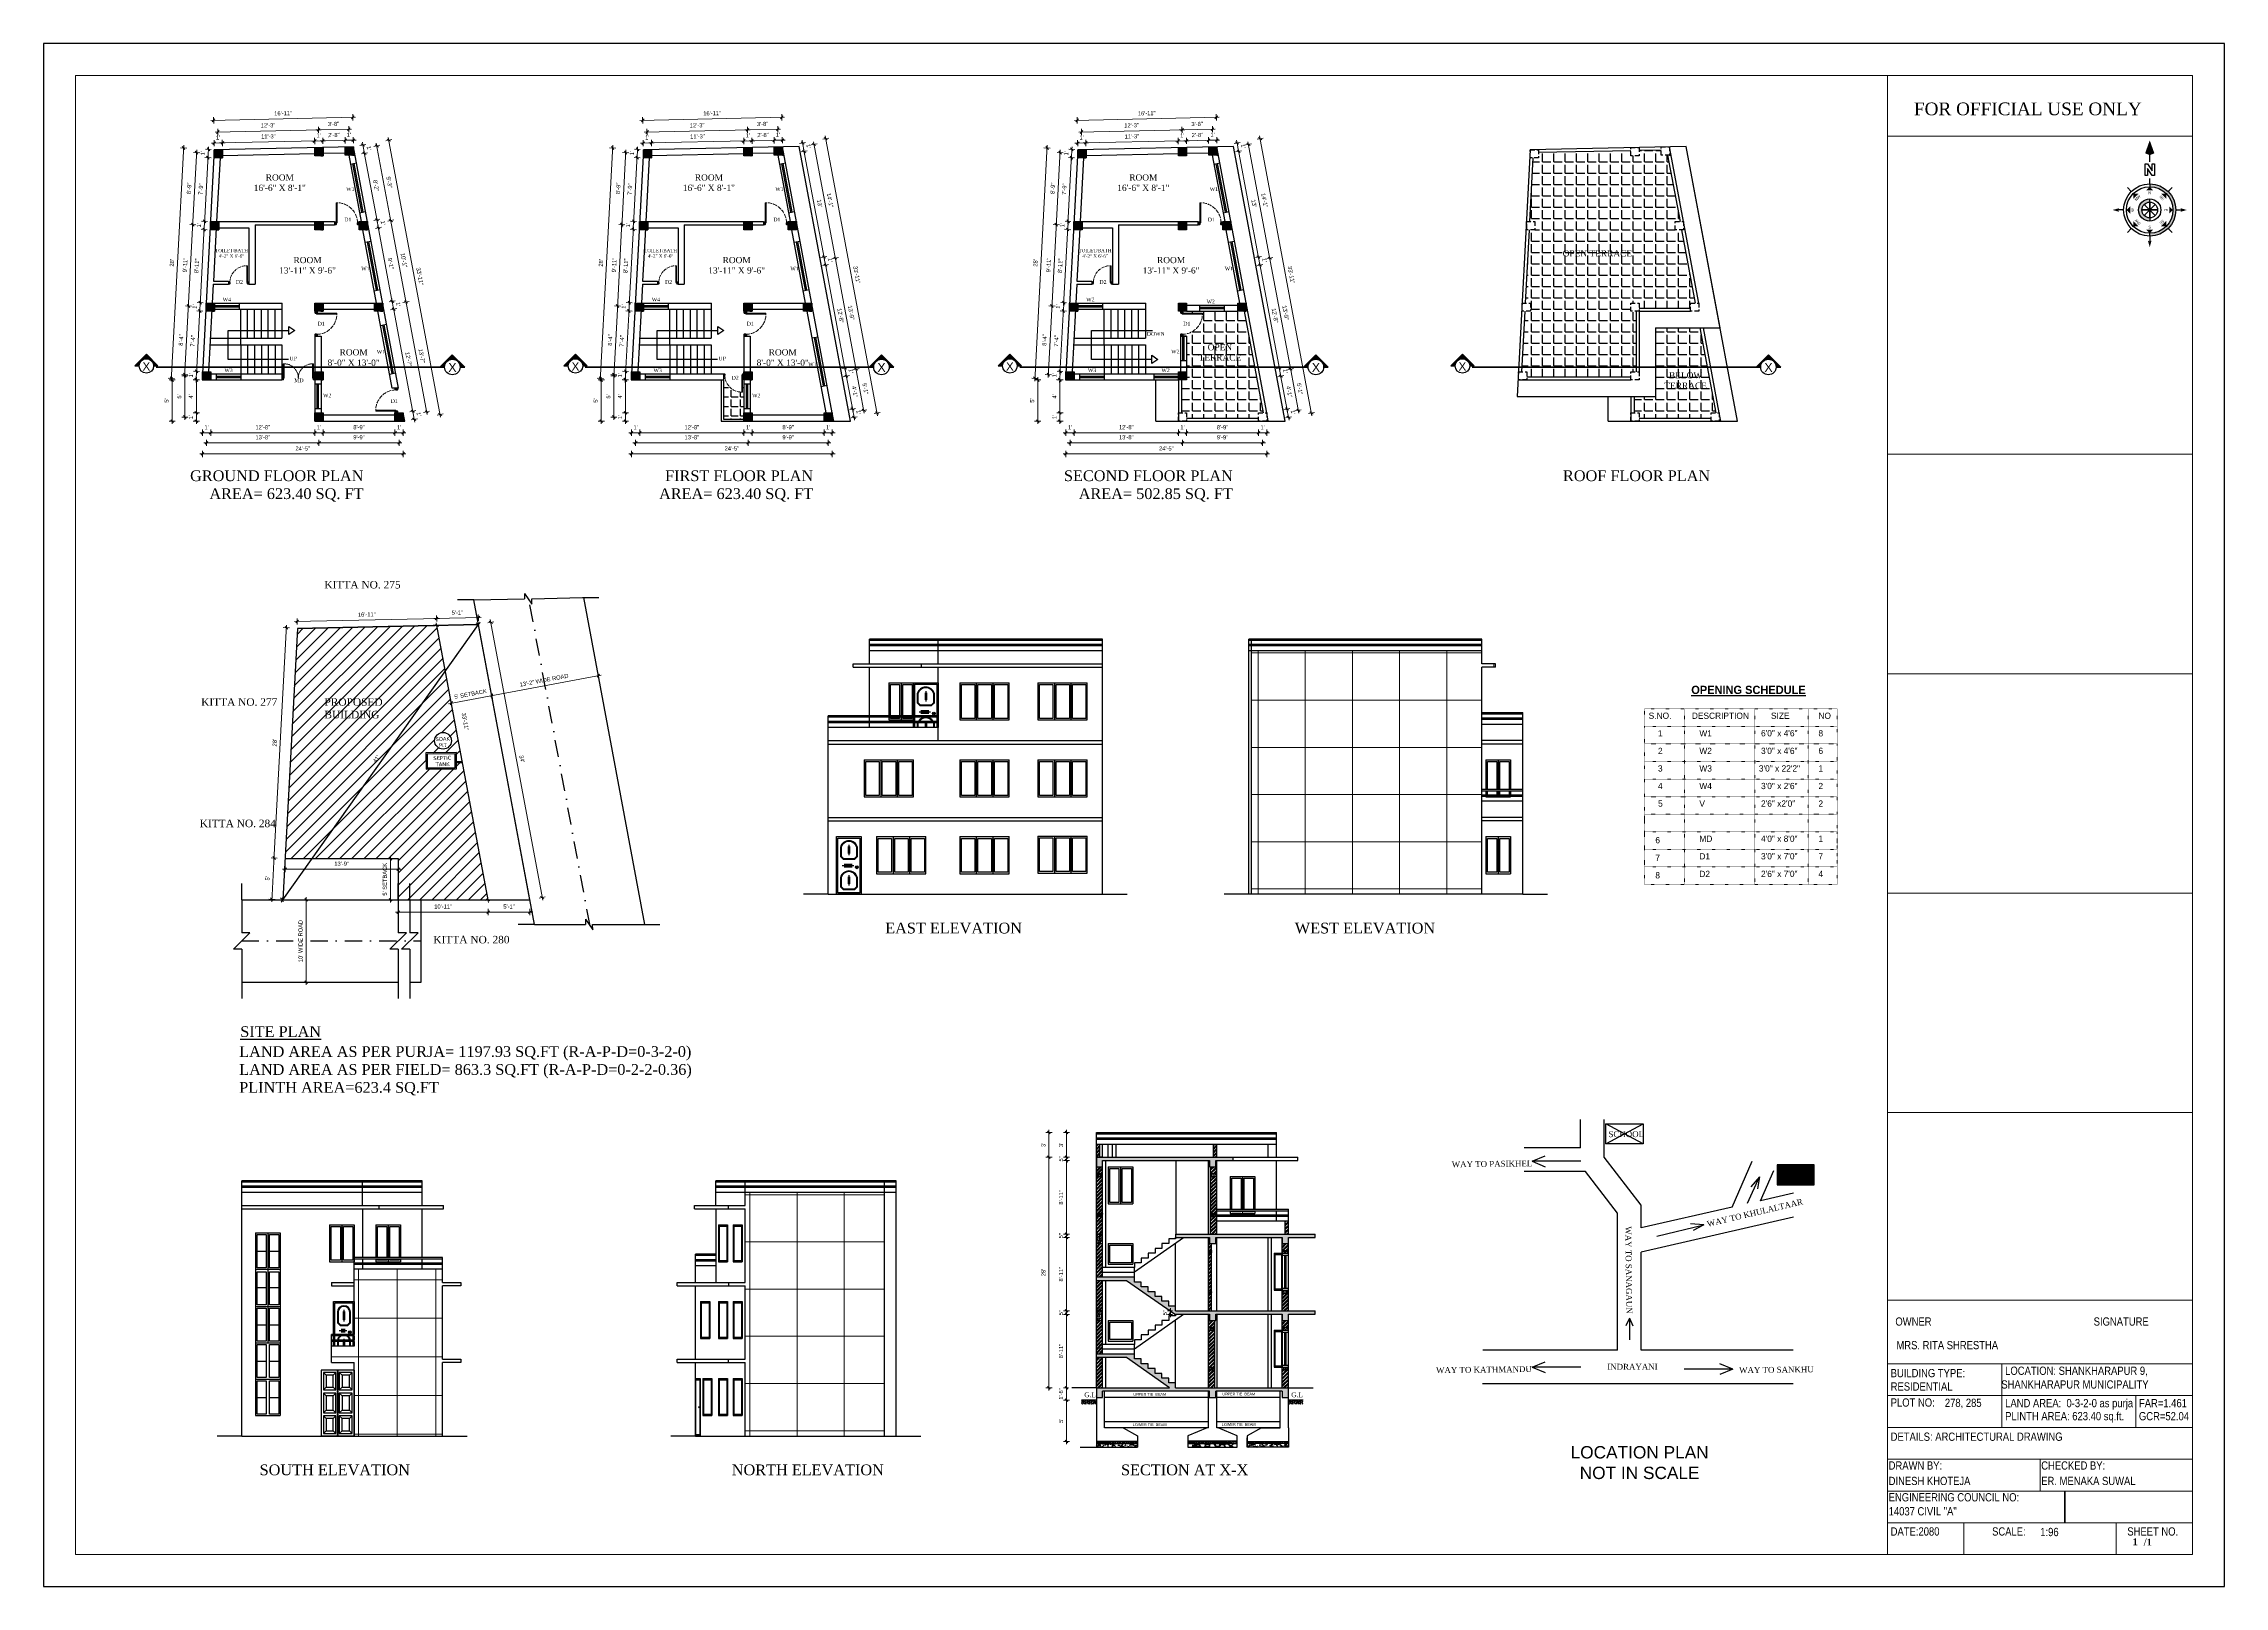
# Model space of a CAD drawing. Header units: inches. Extents: x 45643 to 70559, y -8725 to 1713.
# Drawn here: x 58262 to 61440, y -5508 to -3260 of the extents above; entities that cross this region are included whole.
import ezdxf
from ezdxf.enums import TextEntityAlignment as Align

# ---------------------------------------------------------------- set-up
doc = ezdxf.new("R2010")
doc.units = ezdxf.units.IN
doc.header["$MEASUREMENT"] = 0
for name, pattern in [('ACAD_ISO02W100', [15, 12, -3]), ('ACAD_ISO10W100', [18.5, 12, -3, 0.5, -3]), ('CONTINUA', [0]), ('DASHDOT', [1, 0.5, -0.25, 0, -0.25]), ('DOT', [0.25, 0, -0.25]), ('HIDDEN', [9.525, 6.35, -3.175])]:
    doc.linetypes.add(name, pattern=pattern)
for name, color, linetype, lineweight in [('1', 7, 'Continuous', 25), ('A-Wall', 250, 'Continuous', 40), ('A_hatch', 253, 'Continuous', 5), ('A_Title Text', 105, 'Continuous', 60), ('Dim - internal', 4, 'Continuous', 9), ('Door-window', 150, 'Continuous', 9), ('DW-SEC', 24, 'Continuous', 25), ('ELE1', 3, 'Continuous', 9), ('ELEVATION', 6, 'Continuous', 30), ('hatch', 30, 'Continuous', 5), ('PARAPET', 102, 'Continuous', 20), ('Text', 7, 'Continuous', 9), ('Text 0.200', 122, 'Continuous', 20), ('WALL', 240, 'Continuous', 30)]:
    doc.layers.add(name, color=color, linetype=linetype, lineweight=lineweight)
doc.layers.add('AG-DIAGRAM', color=7, linetype='Continuous', true_color=0xfecc66)
doc.layers.add('DIM', color=5, linetype='Continuous')
doc.layers.add('T-TEXT', color=1, linetype='Continuous')
doc.styles.add('Arial', font='arial.ttf')
doc.styles.add('CEAD 1', font='arial.ttf')
doc.styles.add('ordinary', font='ARIALN.TTF')
doc.styles.add('RomanS', font='stylu.ttf', dxfattribs={"height": 2})
doc.styles.add('salik subedi', font='arial.ttf')
doc.styles.get("Standard").update_dxf_attribs({"font": 'times.ttf'})
doc.styles.add('style2', font='stylu.ttf')
doc.styles.add('text-arial', font='arial.ttf', dxfattribs={"width": 0.95})
doc.styles.add('times new roman', font='times.ttf', dxfattribs={"height": 6})
doc.dimstyles.new('Sudeep', dxfattribs={"dimtxt": 6, "dimasz": 4, "dimexe": 4.5, "dimexo": 4.5, "dimgap": 5, "dimtad": 1, "dimdec": 0, "dimlunit": 4, "dimtxsty": 'Arial', "dimblk": 'OBLIQUE', "dimcen": 250, "dimdle": 4, "dimclrd": 86, "dimclre": 5, "dimclrt": 1, "dimadec": 0, "dimazin": 0, "dimtfac": 1, "dimtdec": 0, "dimtix": 1, "dimtmove": 1, "dimatfit": 3, "dimldrblk": 'OBLIQUE', "dimfxl": 4.5, "dimfxlon": 1, "dimfrac": 2, "dimlwd": 15, "dimlwe": 13, "dimarcsym": 0})
pattern_1 = [(0, (14939.397, 0), (0, 16.5), [12, -4.5]), (90, (14939.397, 0), (-16.5, 1e-15), [12, -4.5])]
pattern_2 = [(50, (-4311.282, -5210.4313), (3.58630091, -0.31376067), [0.375, -4.125]), (355, (-4311.282, -5210.4313), (-0.69375667, 3.76096067), [0.3, -3.3]), (100.4514445, (-4310.9832, -5210.4575), (2.89254423, 3.44719995), [0.31870096, -3.50571056]), (46.1842, (-4311.282, -5209.4313), (5.33620665, -0.8275964), [0.5625, -6.1875]), (96.6356355, (-4310.8374, -5209.5003), (4.67330973, 4.870593), [0.4780517, -5.2585688]), (351.184164, (-4311.282, -5209.4313), (4.67330973, 4.870593), [0.45, -4.95]), (21, (-4310.782, -5209.6813), (2.98453526, -2.01309445), [0.375, -4.125]), (326, (-4310.782, -5209.6813), (1.21657666, 3.62575023), [0.3, -3.3]), (71.451445, (-4310.5334, -5209.849), (4.20111188, 1.61265576), [0.31870095, -3.50571056]), (37.5, (-4311.2821, -5210.4313), (0.060799277, 1.66446927), [0, -3.26, 0, -3.35, 0, -3.3125]), (7.5, (-4311.2821, -5210.4313), (1.315347687, 1.97205856), [0, -1.91, 0, -3.185, 0, -1.2625]), (327.5, (-4312.3971, -5210.4313), (2.66911218, -0.11277436), [0, -1.25, 0, -3.9, 0, -5.175]), (317.5, (-4312.897, -5210.4313), (2.91593085, 0.50052491), [0, -1.625, 0, -2.59, 0, -3.675])]
pattern_3 = [(45, (-4311.282, -5210.4313), (-2.65165043, 2.65165043), []), (45, (-4309.5143, -5210.4313), (-2.65165043, 2.65165043), [])]

# ---------------------------------------------------------------- blocks, each defined once
blk = doc.blocks.new('Anno_North_J_Metric')
h = blk.add_hatch(color=0)
h.paths.add_polyline_path([(-4.17, 0), (-4.68, 0, 1), (4.68, 0), (4.17, 0, -1)])
h.paths.add_polyline_path([(1.41, 0), (2, 0, 1), (-2, 0), (-1.41, 0, -1)])
at = {"color": 0}
for p, q in [((-3.31, 3.31), (-4.01, 4.01)), ((0, 4.68), (0, 5.67)), ((3.31, 3.31), (4.01, 4.01)), ((-4.68, 0), (-5.67, 0)), ((-4.68, 0), (-4.17, 0)), ((-1.41, 0), (-2, 0)), ((1.41, 0), (-1.41, 0)), ((-1.41, 0), (1.41, 0)), ((1, 1), (-1, -1)), ((1, -1), (-1, 1)), ((-1, -1), (1, 1)), ((-1, 1), (1, -1)), ((0, -1.41), (0, 1.41)), ((0, 1.41), (0, -1.41)), ((1.41, 0), (2, 0)), ((4.68, 0), (4.17, 0)), ((4.68, 0), (5.67, 0)), ((8.67, 0), (9.83, 0)), ((-3.31, -3.31), (-4.01, -4.01)), ((3.31, -3.31), (4.01, -4.01)), ((0, -4.68), (0, -5.67))]:
    blk.add_line(p, q, dxfattribs=at)
at = {"color": 0, "linetype": 'ByBlock'}
for p, q in [((6.17, 0.82), (8.27, 0.82)), ((6.17, 0.4), (6.17, 0.82)), ((6.17, -0.44), (7.43, 0.4)), ((7.43, 0.4), (6.17, 0.4)), ((8.27, 0.4), (7.01, -0.44)), ((8.27, 0.82), (8.27, 0.4)), ((6.17, -0.86), (6.17, -0.44)), ((8.27, -0.86), (6.17, -0.86)), ((7.01, -0.44), (8.27, -0.44)), ((8.27, -0.44), (8.27, -0.86))]:
    blk.add_line(p, q, dxfattribs=at)
at = {"color": 0}
for radius in [4.68, 4.17, 2, 1.41]:
    blk.add_circle((0, 0), radius, dxfattribs=at)
for points in [[(0, 4.17), (0.67, 3.5), (-0.67, 3.5)], [(-0.33, 5.5), (0, 5.67), (0, 6.67)], [(0, 6.67), (0.33, 5.5), (0, 5.67)], [(-6.67, 0), (-5.5, 0.33), (-5.67, 0)], [(-5.5, -0.33), (-5.67, 0), (-6.67, 0)], [(-4.17, 0), (-3.5, 0.67), (-3.5, -0.67)], [(-2.95, 2.95), (-2, 2.95), (-2.95, 2)], [(2.95, 2.95), (2.95, 2), (2, 2.95)], [(4.17, 0), (3.5, -0.67), (3.5, 0.67)], [(12.5, 0), (10.17, 0.83), (9.83, 0)], [(9.83, 0), (10.17, -0.83), (12.5, 0)], [(-2.95, -2.95), (-2.95, -2), (-2, -2.95)], [(0, -4.17), (-0.67, -3.5), (0.67, -3.5)], [(2.95, -2.95), (2, -2.95), (2.95, -2)], [(0, -6.67), (-0.33, -5.5), (0, -5.67)], [(0.33, -5.5), (0, -5.67), (0, -6.67)]]:
    blk.add_solid(points, dxfattribs=at)
at = {"color": 0, "style": 'RomanS'}
for s, rotation, p in [('S', 270, (-3.33, 0)), ('SW', 45, (-2, 2)), ('NW', 315, (2, 2)), ('N', 270, (2.83, 0)), ('SE', 135, (-2, -2)), ('E', 180, (0, -2.67)), ('NE', 225, (2, -2))]:
    blk.add_text(s, height=0.5, rotation=rotation, dxfattribs=at).set_placement(p, align=Align.CENTER)
blk.add_text('W', height=0.5, dxfattribs=at).set_placement((0, 2.83), align=Align.CENTER)
blk = doc.blocks.new('_Oblique')
at = {"color": 0, "linetype": 'ByBlock', "lineweight": -2}
blk.add_line((-0.5, -0.5), (0.5, 0.5), dxfattribs=at)
blk = doc.blocks.new('*D892')
at = {"layer": 'A_Title Text', "color": 86, "lineweight": 15, "transparency": 16777216}
blk.add_line((58838.8, -4097.3), (58627.7, -4101.8), dxfattribs=at)
at = {"layer": 'A_Title Text', "color": 5, "lineweight": 13, "transparency": 16777216}
for p, q in [((58631.8, -4106.2), (58631.6, -4097.2)), ((58834.9, -4101.9), (58834.7, -4092.9))]:
    blk.add_line(p, q, dxfattribs=at)
at = {"layer": 'Defpoints', "color": 0, "transparency": 16777216}
for p in [(58631.7, -4101.7), (58631.9, -4111.8), (58835, -4107.5)]:
    blk.add_point(p, dxfattribs=at)
at = {"layer": 'A_Title Text', "color": 86, "lineweight": 15, "transparency": 16777216, "xscale": 4, "yscale": 4, "zscale": 4}
for p, rotation in [((58834.8, -4097.4), 1.217139986731945), ((58631.7, -4101.7), 181.2171399867319)]:
    blk.add_blockref('_Oblique', p, dxfattribs=dict(at, rotation=rotation))
at = {"layer": 'A_Title Text', "color": 1, "transparency": 16777216, "insert": (58733.1, -4091.5), "char_height": 6, "attachment_point": 5, "rotation": 1.2171, "style": 'Arial'}
blk.add_mtext('16\'-11"', dxfattribs=at)
blk = doc.blocks.new('*D893')
at = {"layer": 'A_Title Text', "color": 86, "lineweight": 15, "transparency": 16777216}
blk.add_line((58830.8, -4097.5), (58899.6, -4096), dxfattribs=at)
at = {"layer": 'A_Title Text', "color": 5, "lineweight": 13, "transparency": 16777216}
for p, q in [((58834.9, -4101.9), (58834.7, -4092.9)), ((58895.7, -4100.6), (58895.5, -4091.6))]:
    blk.add_line(p, q, dxfattribs=at)
at = {"layer": 'Defpoints', "color": 0, "transparency": 16777216}
for p in [(58895.6, -4096.1), (58835, -4107.5), (58895.8, -4106.2)]:
    blk.add_point(p, dxfattribs=at)
at = {"layer": 'A_Title Text', "color": 86, "lineweight": 15, "transparency": 16777216, "xscale": 4, "yscale": 4, "zscale": 4}
for p, rotation in [((58834.8, -4097.4), 181.217139986711), ((58895.6, -4096.1), 1.217139986710932)]:
    blk.add_blockref('_Oblique', p, dxfattribs=dict(at, rotation=rotation))
at = {"layer": 'A_Title Text', "color": 1, "transparency": 16777216, "insert": (58865, -4088.7), "char_height": 6, "attachment_point": 5, "rotation": 1.2171, "style": 'Arial'}
blk.add_mtext('5\'-1"', dxfattribs=at)
blk = doc.blocks.new('*D894')
at = {"layer": 'A_Title Text', "color": 86, "lineweight": 15, "transparency": 16777216}
blk.add_line((58597.8, -4450.4), (58616.1, -4107), dxfattribs=at)
at = {"layer": 'A_Title Text', "color": 5, "lineweight": 13, "transparency": 16777216}
for p, q in [((58620.4, -4111.2), (58611.4, -4110.7)), ((58602.5, -4446.6), (58593.5, -4446.2))]:
    blk.add_line(p, q, dxfattribs=at)
at = {"layer": 'Defpoints', "color": 0, "transparency": 16777216}
for p in [(58615.9, -4111), (58631.9, -4111.8), (58614, -4447.3)]:
    blk.add_point(p, dxfattribs=at)
at = {"layer": 'A_Title Text', "color": 86, "lineweight": 15, "transparency": 16777216, "xscale": 4, "yscale": 4, "zscale": 4}
for p, rotation in [((58615.9, -4111), 86.9515310710688), ((58598, -4446.4), 266.9515310710688)]:
    blk.add_blockref('_Oblique', p, dxfattribs=dict(at, rotation=rotation))
at = {"layer": 'A_Title Text', "color": 1, "transparency": 16777216, "insert": (58598.9, -4278.3), "char_height": 6, "attachment_point": 5, "rotation": 86.9515, "style": 'Arial'}
blk.add_mtext("28'", dxfattribs=at)
blk = doc.blocks.new('*D895')
at = {"layer": 'A_Title Text', "color": 5, "lineweight": 13, "transparency": 16777216}
for p, q in [((58602.5, -4446.6), (58593.5, -4446.2)), ((58599.3, -4506.6), (58590.3, -4506.2))]:
    blk.add_line(p, q, dxfattribs=at)
at = {"layer": 'A_Title Text', "color": 86, "lineweight": 15, "transparency": 16777216}
blk.add_line((58598.2, -4442.4), (58594.6, -4510.4), dxfattribs=at)
at = {"layer": 'Defpoints', "color": 0, "transparency": 16777216}
for p in [(58614, -4447.3), (58594.8, -4506.4), (58610.8, -4507.3)]:
    blk.add_point(p, dxfattribs=at)
at = {"layer": 'A_Title Text', "color": 86, "lineweight": 15, "transparency": 16777216, "xscale": 4, "yscale": 4, "zscale": 4}
for p, rotation in [((58598, -4446.4), 86.95153107111469), ((58594.8, -4506.4), 266.9515310711146)]:
    blk.add_blockref('_Oblique', p, dxfattribs=dict(at, rotation=rotation))
at = {"layer": 'A_Title Text', "color": 1, "transparency": 16777216, "insert": (58588.4, -4476), "char_height": 6, "attachment_point": 5, "rotation": 86.9515, "style": 'Arial'}
blk.add_mtext("5'", dxfattribs=at)
blk = doc.blocks.new('*D896')
at = {"layer": 'A_Title Text', "color": 86, "lineweight": 15, "transparency": 16777216}
blk.add_line((58610, -4462.7), (58782.8, -4462.7), dxfattribs=at)
at = {"layer": 'A_Title Text', "color": 5, "lineweight": 13, "transparency": 16777216}
for p, q in [((58614, -4458.2), (58614, -4467.2)), ((58778.8, -4458.2), (58778.8, -4467.2))]:
    blk.add_line(p, q, dxfattribs=at)
at = {"layer": 'Defpoints', "color": 0, "transparency": 16777216}
for p in [(58614, -4447.3), (58778.8, -4447.3), (58778.8, -4462.7)]:
    blk.add_point(p, dxfattribs=at)
at = {"layer": 'A_Title Text', "color": 86, "lineweight": 15, "transparency": 16777216, "xscale": 4, "yscale": 4, "zscale": 4, "rotation": 180}
blk.add_blockref('_Oblique', (58614, -4462.7), dxfattribs=at)
at = {"layer": 'A_Title Text', "color": 86, "lineweight": 15, "transparency": 16777216, "xscale": 4, "yscale": 4, "zscale": 4}
blk.add_blockref('_Oblique', (58778.8, -4462.7), dxfattribs=at)
at = {"layer": 'A_Title Text', "color": 1, "transparency": 16777216, "insert": (58696.4, -4454.6), "char_height": 6, "attachment_point": 5, "style": 'Arial'}
blk.add_mtext('13\'-9"', dxfattribs=at)
blk = doc.blocks.new('*D897')
at = {"layer": 'A_Title Text', "color": 5, "lineweight": 13, "transparency": 16777216}
for p, q in [((58772, -4447.3), (58763, -4447.3)), ((58772, -4507.3), (58763, -4507.3))]:
    blk.add_line(p, q, dxfattribs=at)
at = {"layer": 'A_Title Text', "color": 86, "lineweight": 15, "transparency": 16777216}
blk.add_line((58767.5, -4443.3), (58767.5, -4511.3), dxfattribs=at)
at = {"layer": 'Defpoints', "color": 0, "transparency": 16777216}
for p in [(58778.8, -4447.3), (58767.5, -4507.3), (58778.8, -4507.3)]:
    blk.add_point(p, dxfattribs=at)
at = {"layer": 'A_Title Text', "color": 86, "lineweight": 15, "transparency": 16777216, "xscale": 4, "yscale": 4, "zscale": 4}
for p, rotation in [((58767.5, -4447.3), 90), ((58767.5, -4507.3), 270)]:
    blk.add_blockref('_Oblique', p, dxfattribs=dict(at, rotation=rotation))
at = {"layer": 'A_Title Text', "color": 1, "transparency": 16777216, "insert": (58759.3, -4477.3), "char_height": 6, "width": 112.436, "attachment_point": 5, "rotation": 90, "style": 'Arial'}
blk.add_mtext("5' SETBACK", dxfattribs=at)
blk = doc.blocks.new('*D890')
at = {"layer": 'A_Title Text', "color": 86, "lineweight": 15, "transparency": 16777216}
blk.add_line((58774.8, -4525.1), (58913.8, -4525.1), dxfattribs=at)
at = {"layer": 'A_Title Text', "color": 5, "lineweight": 13, "transparency": 16777216}
for p, q in [((58778.8, -4520.6), (58778.8, -4529.6)), ((58909.8, -4520.6), (58909.8, -4529.6))]:
    blk.add_line(p, q, dxfattribs=at)
at = {"layer": 'Defpoints', "color": 0, "transparency": 16777216}
for p in [(58778.8, -4507.3), (58909.8, -4507.3), (58909.8, -4525.1)]:
    blk.add_point(p, dxfattribs=at)
at = {"layer": 'A_Title Text', "color": 86, "lineweight": 15, "transparency": 16777216, "xscale": 4, "yscale": 4, "zscale": 4, "rotation": 180}
blk.add_blockref('_Oblique', (58778.8, -4525.1), dxfattribs=at)
at = {"layer": 'A_Title Text', "color": 86, "lineweight": 15, "transparency": 16777216, "xscale": 4, "yscale": 4, "zscale": 4}
blk.add_blockref('_Oblique', (58909.8, -4525.1), dxfattribs=at)
at = {"layer": 'A_Title Text', "color": 1, "transparency": 16777216, "insert": (58844.3, -4517.1), "char_height": 6, "attachment_point": 5, "style": 'Arial'}
blk.add_mtext('10\'-11"', dxfattribs=at)
blk = doc.blocks.new('*D898')
at = {"layer": 'A_Title Text', "color": 86, "lineweight": 15, "transparency": 16777216}
blk.add_line((58905.8, -4525.1), (58974.8, -4525.1), dxfattribs=at)
at = {"layer": 'A_Title Text', "color": 5, "lineweight": 13, "transparency": 16777216}
for p, q in [((58909.8, -4520.6), (58909.8, -4529.6)), ((58970.8, -4520.6), (58970.8, -4529.6))]:
    blk.add_line(p, q, dxfattribs=at)
at = {"layer": 'Defpoints', "color": 0, "transparency": 16777216}
for p in [(58909.8, -4507.3), (58970.8, -4507.3), (58970.8, -4525.1)]:
    blk.add_point(p, dxfattribs=at)
at = {"layer": 'A_Title Text', "color": 86, "lineweight": 15, "transparency": 16777216, "xscale": 4, "yscale": 4, "zscale": 4, "rotation": 180}
blk.add_blockref('_Oblique', (58909.8, -4525.1), dxfattribs=at)
at = {"layer": 'A_Title Text', "color": 86, "lineweight": 15, "transparency": 16777216, "xscale": 4, "yscale": 4, "zscale": 4}
blk.add_blockref('_Oblique', (58970.8, -4525.1), dxfattribs=at)
at = {"layer": 'A_Title Text', "color": 1, "transparency": 16777216, "insert": (58940.3, -4517.1), "char_height": 6, "attachment_point": 5, "style": 'Arial'}
blk.add_mtext('5\'-1"', dxfattribs=at)
blk = doc.blocks.new('*D899')
at = {"layer": 'A_Title Text', "color": 86, "lineweight": 15, "transparency": 16777216}
blk.add_line((58912.9, -4098.9), (58989.4, -4507.9), dxfattribs=at)
at = {"layer": 'A_Title Text', "color": 5, "lineweight": 13, "transparency": 16777216}
for p, q in [((58909.2, -4103.7), (58918.1, -4102)), ((58984.2, -4504.8), (58993.1, -4503.1))]:
    blk.add_line(p, q, dxfattribs=at)
at = {"layer": 'Defpoints', "color": 0, "transparency": 16777216}
for p in [(58895.8, -4106.2), (58970.8, -4507.3), (58988.7, -4503.9)]:
    blk.add_point(p, dxfattribs=at)
at = {"layer": 'A_Title Text', "color": 86, "lineweight": 15, "transparency": 16777216, "xscale": 4, "yscale": 4, "zscale": 4}
for p, rotation in [((58913.7, -4102.9), 100.5925493306747), ((58988.7, -4503.9), 280.5925493306747)]:
    blk.add_blockref('_Oblique', p, dxfattribs=dict(at, rotation=rotation))
at = {"layer": 'A_Title Text', "color": 1, "transparency": 16777216, "insert": (58959.1, -4301.9), "char_height": 6, "attachment_point": 5, "rotation": 280.5925, "style": 'Arial'}
blk.add_mtext("34'", dxfattribs=at)
blk = doc.blocks.new('*D900')
at = {"layer": 'A_Title Text', "color": 5, "lineweight": 13, "transparency": 16777216}
for p, q in [((58835, -4107.5), (58830.6, -4108.3)), ((58909.8, -4507.3), (58905.4, -4508.1))]:
    blk.add_line(p, q, dxfattribs=at)
at = {"layer": 'A_Title Text', "color": 86, "lineweight": 15, "transparency": 16777216}
blk.add_line((58910.5, -4511.2), (58834.3, -4103.6), dxfattribs=at)
at = {"layer": 'Defpoints', "color": 0, "transparency": 16777216}
for p in [(58835, -4107.5), (58835, -4107.5), (58909.8, -4507.3)]:
    blk.add_point(p, dxfattribs=at)
at = {"layer": 'A_Title Text', "color": 86, "lineweight": 15, "transparency": 16777216, "xscale": 4, "yscale": 4, "zscale": 4}
for p, rotation in [((58835, -4107.5), 100.5925493306756), ((58909.8, -4507.3), 280.5925493306756)]:
    blk.add_blockref('_Oblique', p, dxfattribs=dict(at, rotation=rotation))
at = {"layer": 'A_Title Text', "color": 1, "transparency": 16777216, "insert": (58876.5, -4247.5), "char_height": 6, "attachment_point": 5, "rotation": 280.5925, "style": 'Arial'}
blk.add_mtext('33\'-11"', dxfattribs=at)
blk = doc.blocks.new('*D901')
at = {"layer": 'A_Title Text', "color": 86, "lineweight": 15, "transparency": 16777216}
blk.add_line((58608.5, -4510.5), (58898.2, -4102.9), dxfattribs=at)
at = {"layer": 'A_Title Text', "color": 5, "lineweight": 13, "transparency": 16777216}
for p, q in [((58895.8, -4106.2), (58892.2, -4103.6)), ((58610.8, -4507.3), (58607.2, -4504.6))]:
    blk.add_line(p, q, dxfattribs=at)
at = {"layer": 'Defpoints', "color": 0, "transparency": 16777216}
for p in [(58895.8, -4106.2), (58895.8, -4106.2), (58610.8, -4507.3)]:
    blk.add_point(p, dxfattribs=at)
at = {"layer": 'A_Title Text', "color": 86, "lineweight": 15, "transparency": 16777216, "xscale": 4, "yscale": 4, "zscale": 4}
for p, rotation in [((58895.8, -4106.2), 54.60090531326018), ((58610.8, -4507.3), 234.6009053132602)]:
    blk.add_blockref('_Oblique', p, dxfattribs=dict(at, rotation=rotation))
at = {"layer": 'A_Title Text', "color": 1, "transparency": 16777216, "insert": (58746.8, -4302.1), "char_height": 6, "attachment_point": 5, "rotation": 54.6009, "style": 'Arial'}
blk.add_mtext("41'", dxfattribs=at)
blk = doc.blocks.new('*D902')
at = {"layer": 'A_Title Text', "color": 5, "lineweight": 13, "transparency": 16777216}
for p, q in [((58649.1, -4507.3), (58640.1, -4507.3)), ((58649.1, -4627.3), (58640.1, -4627.3))]:
    blk.add_line(p, q, dxfattribs=at)
at = {"layer": 'A_Title Text', "color": 86, "lineweight": 15, "transparency": 16777216}
blk.add_line((58644.6, -4503.3), (58644.6, -4631.3), dxfattribs=at)
at = {"layer": 'Defpoints', "color": 0, "transparency": 16777216}
for p in [(58681.6, -4507.3), (58644.6, -4627.3), (58664.8, -4627.3)]:
    blk.add_point(p, dxfattribs=at)
at = {"layer": 'A_Title Text', "color": 86, "lineweight": 15, "transparency": 16777216, "xscale": 4, "yscale": 4, "zscale": 4}
for p, rotation in [((58644.6, -4507.3), 90), ((58644.6, -4627.3), 270)]:
    blk.add_blockref('_Oblique', p, dxfattribs=dict(at, rotation=rotation))
at = {"layer": 'A_Title Text', "color": 1, "transparency": 16777216, "insert": (58636.5, -4567.3), "char_height": 6, "width": 68.185, "attachment_point": 5, "rotation": 90, "style": 'Arial'}
blk.add_mtext("10' WIDE ROAD", dxfattribs=at)
blk = doc.blocks.new('*D891')
at = {"layer": 'A_Title Text', "color": 86, "lineweight": 15, "transparency": 16777216}
blk.add_line((58911.3, -4210.4), (59074.4, -4179.9), dxfattribs=at)
at = {"layer": 'A_Title Text', "color": 5, "lineweight": 13, "transparency": 16777216}
for p, q in [((59069.7, -4176.2), (59071.3, -4185.1)), ((58914.4, -4205.3), (58916, -4214.1))]:
    blk.add_line(p, q, dxfattribs=at)
at = {"layer": 'Defpoints', "color": 0, "transparency": 16777216}
for p in [(59051.1, -4077.2), (58895.8, -4106.2), (59070.5, -4180.7)]:
    blk.add_point(p, dxfattribs=at)
at = {"layer": 'A_Title Text', "color": 86, "lineweight": 15, "transparency": 16777216, "xscale": 4, "yscale": 4, "zscale": 4}
for p, rotation in [((59070.5, -4180.7), 10.59254933067285), ((58915.2, -4209.7), 190.5925493306728)]:
    blk.add_blockref('_Oblique', p, dxfattribs=dict(at, rotation=rotation))
at = {"layer": 'A_Title Text', "color": 1, "transparency": 16777216, "insert": (58991.4, -4187.2), "char_height": 6, "width": 94.95, "attachment_point": 5, "rotation": 10.5925, "style": 'Arial'}
blk.add_mtext('13\'-2" WIDE ROAD', dxfattribs=at)
blk = doc.blocks.new('*D903')
at = {"layer": 'A_Title Text', "color": 86, "lineweight": 15, "transparency": 16777216}
blk.add_line((58852.3, -4221.5), (58919.1, -4209), dxfattribs=at)
at = {"layer": 'A_Title Text', "color": 5, "lineweight": 13, "transparency": 16777216}
for p, q in [((58855.4, -4216.3), (58857, -4225.2)), ((58914.4, -4205.3), (58916, -4214.1))]:
    blk.add_line(p, q, dxfattribs=at)
at = {"layer": 'Defpoints', "color": 0, "transparency": 16777216}
for p in [(58847.5, -4174.2), (58906.5, -4163.2), (58915.2, -4209.7)]:
    blk.add_point(p, dxfattribs=at)
at = {"layer": 'A_Title Text', "color": 86, "lineweight": 15, "transparency": 16777216, "xscale": 4, "yscale": 4, "zscale": 4}
for p, rotation in [((58856.2, -4220.7), 190.5925493306733), ((58915.2, -4209.7), 10.59254933067322)]:
    blk.add_blockref('_Oblique', p, dxfattribs=dict(at, rotation=rotation))
at = {"layer": 'A_Title Text', "color": 1, "transparency": 16777216, "insert": (58884.2, -4207.3), "char_height": 6, "width": 53.958, "attachment_point": 5, "rotation": 10.5925, "style": 'Arial'}
blk.add_mtext("5' SETBACK", dxfattribs=at)
blk = doc.blocks.new("D 3'")
at = {"layer": 'Door-window', "linetype": 'Continuous', "ltscale": 0.25}
for p, q in [((3749.6, -16741), (3749.6, -16711.5)), ((3751.1, -16711.5), (3749.6, -16711.5)), ((3751.1, -16741), (3751.1, -16711.5)), ((3747.1, -16743.5), (3747.1, -16739.5)), ((3747.1, -16739.5), (3749.6, -16739.5)), ((3747.1, -16743.5), (3749.1, -16743.5)), ((3749.1, -16743.5), (3750.1, -16742.5)), ((3749.6, -16741), (3751.1, -16741)), ((3750.1, -16742.5), (3750.1, -16741)), ((3780.1, -16742.5), (3780.1, -16741)), ((3780.6, -16741), (3780.1, -16741)), ((3781.1, -16743.5), (3780.1, -16742.5)), ((3783.1, -16739.5), (3780.6, -16739.5)), ((3780.6, -16739.5), (3780.6, -16741)), ((3783.1, -16743.5), (3781.1, -16743.5)), ((3783.1, -16743.5), (3783.1, -16739.5))]:
    blk.add_line(p, q, dxfattribs=at)
at = {"layer": 'Door-window', "linetype": 'ACAD_ISO02W100', "ltscale": 0.5}
blk.add_arc((3751.1, -16741), 29.5, 0, 90, dxfattribs=at)
at = {"layer": 'hatch', "color": 8}
for p, q in [((3747.1, -16743.5), (3748.2, -16739.5)), ((3747.1, -16743.5), (3749.6, -16740.4)), ((3747.1, -16743.5), (3750.1, -16741.2)), ((3783.1, -16743.5), (3780.1, -16741.2)), ((3783.1, -16743.5), (3780.6, -16740.4)), ((3783.1, -16743.5), (3782.1, -16739.5))]:
    blk.add_line(p, q, dxfattribs=at)
for centre, radius, start, end in [((3747.4, -16743.6), 2.93, 20.9872, 95.0825), ((3747.4, -16743.6), 1.42, 5.1372, 101.4864), ((3782.9, -16743.6), 2.93, 84.9175, 159.0128), ((3782.9, -16743.6), 1.42, 78.5136, 174.8628)]:
    blk.add_arc(centre, radius, start, end, dxfattribs=at)
blk = doc.blocks.new('A$C6FA92B9D')
at = {"layer": 'Door-window', "linetype": 'Continuous', "ltscale": 0.25}
for p, q in [((20.8, 46), (0, 46)), ((0, 44.8), (0, 46)), ((20.8, 44.8), (0, 44.8)), ((19.6, 48), (19.6, 46)), ((23.6, 48), (19.6, 48)), ((23.6, 48), (19.6, 48)), ((19.6, 46), (20.8, 46)), ((20.8, 46), (20.8, 45.6)), ((20.8, 46), (20.8, 44.8)), ((22.8, 45.6), (20.8, 45.6)), ((23.6, 46.4), (22.8, 45.6)), ((23.6, 48), (23.6, 46.4)), ((20.8, 3.2), (0, 3.2)), ((0, 3.2), (0, 2)), ((20.8, 2), (0, 2)), ((19.6, 2), (20.8, 2)), ((19.6, 0), (19.6, 2)), ((23.6, 0), (19.6, 0)), ((23.6, 0), (19.6, 0)), ((20.8, 2), (20.8, 3.2)), ((20.8, 2), (20.8, 2.4)), ((22.8, 2.4), (20.8, 2.4)), ((23.6, 1.6), (22.8, 2.4)), ((23.6, 0), (23.6, 1.6))]:
    blk.add_line(p, q, dxfattribs=at)
at = {"layer": 'Door-window', "linetype": 'ACAD_ISO02W100', "ltscale": 0.25}
for centre, start, end in [((20.8, 44.8), 180, 270), ((20.8, 3.2), 90, 180)]:
    blk.add_arc(centre, 20.8, start, end, dxfattribs=at)
at = {"layer": 'hatch', "color": 8}
for p, q in [((23.6, 48), (19.6, 46.9)), ((23.6, 48), (20.8, 45.7)), ((23.6, 48), (21.8, 45.6)), ((23.6, 0), (19.6, 1.1)), ((23.6, 0), (20.8, 2.3)), ((23.6, 0), (21.8, 2.4))]:
    blk.add_line(p, q, dxfattribs=at)
for centre, radius, start, end in [((23.7, 47.8), 2.35, 174.9175, 249.0128), ((23.7, 47.8), 1.13, 168.5136, 264.8628), ((23.7, 0.2), 2.35, 110.9872, 185.0825), ((23.7, 0.2), 1.13, 95.1372, 191.4864)]:
    blk.add_arc(centre, radius, start, end, dxfattribs=at)
blk = doc.blocks.new('SECTION-TAG')
at = {"layer": 'hatch'}
h = blk.add_hatch(color=256, dxfattribs=at)
h.dxf.hatch_style = 1
h.paths.add_polyline_path([(0.22, 0), (0.352, 0), (0, 0.352), (-0.352, 0), (-0.22, 0, -1)])
at = {"layer": 'AG-DIAGRAM'}
for p, q in [((0, 0.352), (-0.352, 0)), ((-0.352, 0), (-0.22, 0)), ((0.352, 0), (0, 0.352)), ((0.22, 0), (0.352, 0))]:
    blk.add_line(p, q, dxfattribs=at)
blk.add_circle((0, 0), 0.22, dxfattribs=at)
blk = doc.blocks.new('*D932')
at = {"layer": 'A_Title Text', "color": 5, "lineweight": 13, "transparency": 16777216}
for p, q in [((58522.7, -3408.9), (58522.5, -3399.9)), ((58510.7, -3409.2), (58510.5, -3400.2))]:
    blk.add_line(p, q, dxfattribs=at)
at = {"layer": 'A_Title Text', "color": 86, "lineweight": 15, "transparency": 16777216}
for p, q in [((58510.6, -3404.7), (58506.6, -3404.8)), ((58510.6, -3404.7), (58522.6, -3404.4)), ((58522.6, -3404.4), (58526.6, -3404.3))]:
    blk.add_line(p, q, dxfattribs=at)
at = {"layer": 'Defpoints', "color": 0, "transparency": 16777216}
for p in [(58510.8, -3414.3), (58522.6, -3404.4), (58522.8, -3414.1)]:
    blk.add_point(p, dxfattribs=at)
at = {"layer": 'A_Title Text', "color": 86, "lineweight": 15, "transparency": 16777216, "xscale": 4, "yscale": 4, "zscale": 4}
for p, rotation in [((58510.6, -3404.7), 1.219298693830382), ((58522.6, -3404.4), 181.2192986938304)]:
    blk.add_blockref('_Oblique', p, dxfattribs=dict(at, rotation=rotation))
at = {"layer": 'A_Title Text', "color": 1, "transparency": 16777216, "insert": (58516.4, -3396.5), "char_height": 6, "attachment_point": 5, "rotation": 1.2193, "style": 'Arial'}
blk.add_mtext("1'", dxfattribs=at)
blk = doc.blocks.new('*D933')
at = {"layer": 'A_Title Text', "color": 5, "lineweight": 13, "transparency": 16777216}
for p, q in [((58522.7, -3408.9), (58522.5, -3399.9)), ((58657.2, -3406.1), (58657, -3397.1))]:
    blk.add_line(p, q, dxfattribs=at)
at = {"layer": 'A_Title Text', "color": 86, "lineweight": 15, "transparency": 16777216}
blk.add_line((58518.6, -3404.5), (58661.1, -3401.5), dxfattribs=at)
at = {"layer": 'Defpoints', "color": 0, "transparency": 16777216}
for p in [(58522.8, -3414.1), (58657.1, -3401.6), (58657.3, -3411.2)]:
    blk.add_point(p, dxfattribs=at)
at = {"layer": 'A_Title Text', "color": 86, "lineweight": 15, "transparency": 16777216, "xscale": 4, "yscale": 4, "zscale": 4}
for p, rotation in [((58657.1, -3401.6), 1.219298693831183), ((58522.6, -3404.4), 181.2192986938312)]:
    blk.add_blockref('_Oblique', p, dxfattribs=dict(at, rotation=rotation))
at = {"layer": 'A_Title Text', "color": 1, "transparency": 16777216, "insert": (58589.7, -3394.9), "char_height": 6, "attachment_point": 5, "rotation": 1.2193, "style": 'Arial'}
blk.add_mtext('11\'-3"', dxfattribs=at)
blk = doc.blocks.new('*D934')
at = {"layer": 'A_Title Text', "color": 5, "lineweight": 13, "transparency": 16777216}
for p, q in [((58657.2, -3406.1), (58657, -3397.1)), ((58669.2, -3405.8), (58669, -3396.8))]:
    blk.add_line(p, q, dxfattribs=at)
at = {"layer": 'A_Title Text', "color": 86, "lineweight": 15, "transparency": 16777216}
for p, q in [((58657.1, -3401.6), (58653.1, -3401.6)), ((58657.1, -3401.6), (58669.1, -3401.3)), ((58669.1, -3401.3), (58673.1, -3401.2))]:
    blk.add_line(p, q, dxfattribs=at)
at = {"layer": 'Defpoints', "color": 0, "transparency": 16777216}
for p in [(58657.3, -3411.2), (58669.1, -3401.3), (58669.3, -3411)]:
    blk.add_point(p, dxfattribs=at)
at = {"layer": 'A_Title Text', "color": 86, "lineweight": 15, "transparency": 16777216, "xscale": 4, "yscale": 4, "zscale": 4}
for p, rotation in [((58657.1, -3401.6), 1.219298693831181), ((58669.1, -3401.3), 181.2192986938312)]:
    blk.add_blockref('_Oblique', p, dxfattribs=dict(at, rotation=rotation))
at = {"layer": 'A_Title Text', "color": 1, "transparency": 16777216, "insert": (58662.9, -3393.4), "char_height": 6, "attachment_point": 5, "rotation": 1.2193, "style": 'Arial'}
blk.add_mtext("1'", dxfattribs=at)
blk = doc.blocks.new('*D935')
at = {"layer": 'A_Title Text', "color": 5, "lineweight": 13, "transparency": 16777216}
for p, q in [((58669.2, -3405.8), (58669, -3396.8)), ((58701.5, -3405.1), (58701.3, -3396.1))]:
    blk.add_line(p, q, dxfattribs=at)
at = {"layer": 'A_Title Text', "color": 86, "lineweight": 15, "transparency": 16777216}
blk.add_line((58665.1, -3401.4), (58705.4, -3400.5), dxfattribs=at)
at = {"layer": 'Defpoints', "color": 0, "transparency": 16777216}
for p in [(58669.3, -3411), (58701.4, -3400.6), (58701.6, -3410.3)]:
    blk.add_point(p, dxfattribs=at)
at = {"layer": 'A_Title Text', "color": 86, "lineweight": 15, "transparency": 16777216, "xscale": 4, "yscale": 4, "zscale": 4}
for p, rotation in [((58669.1, -3401.3), 181.2192986938312), ((58701.4, -3400.6), 1.219298693831183)]:
    blk.add_blockref('_Oblique', p, dxfattribs=dict(at, rotation=rotation))
at = {"layer": 'A_Title Text', "color": 1, "transparency": 16777216, "insert": (58685.1, -3392.9), "char_height": 6, "attachment_point": 5, "rotation": 1.2193, "style": 'Arial'}
blk.add_mtext('2\'-8"', dxfattribs=at)
blk = doc.blocks.new('*D936')
at = {"layer": 'A_Title Text', "color": 5, "lineweight": 13, "transparency": 16777216}
for p, q in [((58701.5, -3405.1), (58701.3, -3396.1)), ((58713.5, -3404.9), (58713.3, -3395.9))]:
    blk.add_line(p, q, dxfattribs=at)
at = {"layer": 'A_Title Text', "color": 86, "lineweight": 15, "transparency": 16777216}
for p, q in [((58701.4, -3400.6), (58697.4, -3400.7)), ((58701.4, -3400.6), (58713.4, -3400.4)), ((58713.4, -3400.4), (58717.4, -3400.3))]:
    blk.add_line(p, q, dxfattribs=at)
at = {"layer": 'Defpoints', "color": 0, "transparency": 16777216}
for p in [(58701.6, -3410.3), (58713.4, -3400.4), (58713.6, -3410)]:
    blk.add_point(p, dxfattribs=at)
at = {"layer": 'A_Title Text', "color": 86, "lineweight": 15, "transparency": 16777216, "xscale": 4, "yscale": 4, "zscale": 4}
for p, rotation in [((58701.4, -3400.6), 1.219298693831181), ((58713.4, -3400.4), 181.2192986938312)]:
    blk.add_blockref('_Oblique', p, dxfattribs=dict(at, rotation=rotation))
at = {"layer": 'A_Title Text', "color": 1, "transparency": 16777216, "insert": (58707.2, -3392.5), "char_height": 6, "attachment_point": 5, "rotation": 1.2193, "style": 'Arial'}
blk.add_mtext("1'", dxfattribs=at)
blk = doc.blocks.new('*D937')
at = {"layer": 'A_Title Text', "color": 86, "lineweight": 15, "transparency": 16777216}
blk.add_line((58512.1, -3388.5), (58666.6, -3385.2), dxfattribs=at)
at = {"layer": 'A_Title Text', "color": 5, "lineweight": 13, "transparency": 16777216}
for p, q in [((58516.2, -3392.9), (58516, -3383.9)), ((58662.7, -3389.8), (58662.5, -3380.8))]:
    blk.add_line(p, q, dxfattribs=at)
at = {"layer": 'Defpoints', "color": 0, "transparency": 16777216}
for p in [(58662.6, -3385.3), (58516.8, -3420.3), (58663.3, -3417.2)]:
    blk.add_point(p, dxfattribs=at)
at = {"layer": 'A_Title Text', "color": 86, "lineweight": 15, "transparency": 16777216, "xscale": 4, "yscale": 4, "zscale": 4}
for p, rotation in [((58516.1, -3388.4), 181.2201277268301), ((58662.6, -3385.3), 1.220127726830044)]:
    blk.add_blockref('_Oblique', p, dxfattribs=dict(at, rotation=rotation))
at = {"layer": 'A_Title Text', "color": 1, "transparency": 16777216, "insert": (58589.2, -3378.8), "char_height": 6, "attachment_point": 5, "rotation": 1.2201, "style": 'Arial'}
blk.add_mtext('12\'-3"', dxfattribs=at)
blk = doc.blocks.new('*D938')
at = {"layer": 'A_Title Text', "color": 86, "lineweight": 15, "transparency": 16777216}
blk.add_line((58658.6, -3385.4), (58710.9, -3384.3), dxfattribs=at)
at = {"layer": 'A_Title Text', "color": 5, "lineweight": 13, "transparency": 16777216}
for p, q in [((58662.7, -3389.8), (58662.5, -3380.8)), ((58707, -3388.8), (58706.8, -3379.8))]:
    blk.add_line(p, q, dxfattribs=at)
at = {"layer": 'Defpoints', "color": 0, "transparency": 16777216}
for p in [(58706.9, -3384.3), (58663.3, -3417.2), (58707.6, -3416.3)]:
    blk.add_point(p, dxfattribs=at)
at = {"layer": 'A_Title Text', "color": 86, "lineweight": 15, "transparency": 16777216, "xscale": 4, "yscale": 4, "zscale": 4}
for p, rotation in [((58662.6, -3385.3), 181.2201277268387), ((58706.9, -3384.3), 1.220127726838669)]:
    blk.add_blockref('_Oblique', p, dxfattribs=dict(at, rotation=rotation))
at = {"layer": 'A_Title Text', "color": 1, "transparency": 16777216, "insert": (58684.6, -3376.8), "char_height": 6, "attachment_point": 5, "rotation": 1.2201, "style": 'Arial'}
blk.add_mtext('3\'-8"', dxfattribs=at)
blk = doc.blocks.new('*D904')
at = {"layer": 'A_Title Text', "color": 86, "lineweight": 15, "transparency": 16777216}
blk.add_line((58505.9, -3371.5), (58716.7, -3367), dxfattribs=at)
at = {"layer": 'A_Title Text', "color": 5, "lineweight": 13, "transparency": 16777216}
for p, q in [((58510, -3375.9), (58509.8, -3366.9)), ((58712.8, -3371.6), (58712.6, -3362.6))]:
    blk.add_line(p, q, dxfattribs=at)
at = {"layer": 'Defpoints', "color": 0, "transparency": 16777216}
for p in [(58712.7, -3367.1), (58510.8, -3414.3), (58713.6, -3410)]:
    blk.add_point(p, dxfattribs=at)
at = {"layer": 'A_Title Text', "color": 86, "lineweight": 15, "transparency": 16777216, "xscale": 4, "yscale": 4, "zscale": 4}
for p, rotation in [((58712.7, -3367.1), 1.219298693351797), ((58509.9, -3371.4), 181.2192986933518)]:
    blk.add_blockref('_Oblique', p, dxfattribs=dict(at, rotation=rotation))
at = {"layer": 'A_Title Text', "color": 1, "transparency": 16777216, "insert": (58611.1, -3361.2), "char_height": 6, "attachment_point": 5, "rotation": 1.2193, "style": 'Arial'}
blk.add_mtext('16\'-11"', dxfattribs=at)
blk = doc.blocks.new('*D905')
at = {"layer": 'A_Title Text', "color": 86, "lineweight": 15, "transparency": 16777216}
blk.add_line((58466.3, -3407.9), (58448, -3751.4), dxfattribs=at)
at = {"layer": 'A_Title Text', "color": 5, "lineweight": 13, "transparency": 16777216}
for p, q in [((58470.6, -3412.2), (58461.6, -3411.7)), ((58452.7, -3747.6), (58443.7, -3747.1))]:
    blk.add_line(p, q, dxfattribs=at)
at = {"layer": 'Defpoints', "color": 0, "transparency": 16777216}
for p in [(58510.8, -3414.3), (58448.2, -3747.4), (58492.9, -3749.8)]:
    blk.add_point(p, dxfattribs=at)
at = {"layer": 'A_Title Text', "color": 86, "lineweight": 15, "transparency": 16777216, "xscale": 4, "yscale": 4, "zscale": 4}
for p, rotation in [((58466.1, -3411.9), 86.95153107106873), ((58448.2, -3747.4), 266.9515310710688)]:
    blk.add_blockref('_Oblique', p, dxfattribs=dict(at, rotation=rotation))
at = {"layer": 'A_Title Text', "color": 1, "transparency": 16777216, "insert": (58449.1, -3579.2), "char_height": 6, "attachment_point": 5, "rotation": 86.9515, "style": 'Arial'}
blk.add_mtext("28'", dxfattribs=at)
blk = doc.blocks.new('*D939')
at = {"layer": 'A_Title Text', "color": 86, "lineweight": 15, "transparency": 16777216}
blk.add_line((58449.4, -3745.8), (58449.4, -3813.8), dxfattribs=at)
at = {"layer": 'A_Title Text', "color": 5, "lineweight": 13, "transparency": 16777216}
for p, q in [((58453.9, -3749.8), (58444.9, -3749.8)), ((58453.9, -3809.8), (58444.9, -3809.8))]:
    blk.add_line(p, q, dxfattribs=at)
at = {"layer": 'Defpoints', "color": 0, "transparency": 16777216}
for p in [(58666.4, -3749.8), (58449.4, -3809.8), (58666.4, -3809.8)]:
    blk.add_point(p, dxfattribs=at)
at = {"layer": 'A_Title Text', "color": 86, "lineweight": 15, "transparency": 16777216, "xscale": 4, "yscale": 4, "zscale": 4}
for p, rotation in [((58449.4, -3749.8), 90), ((58449.4, -3809.8), 270)]:
    blk.add_blockref('_Oblique', p, dxfattribs=dict(at, rotation=rotation))
at = {"layer": 'A_Title Text', "color": 1, "transparency": 16777216, "insert": (58441.4, -3779.8), "char_height": 6, "attachment_point": 5, "rotation": 90, "style": 'Arial'}
blk.add_mtext("5'", dxfattribs=at)
blk = doc.blocks.new('*D940')
at = {"layer": 'A_Title Text', "color": 86, "lineweight": 15, "transparency": 16777216}
for p, q in [((58493.6, -3826.7), (58489.6, -3826.7)), ((58493.6, -3826.7), (58505.6, -3826.7)), ((58505.6, -3826.7), (58509.6, -3826.7))]:
    blk.add_line(p, q, dxfattribs=at)
at = {"layer": 'A_Title Text', "color": 5, "lineweight": 13, "transparency": 16777216}
for p, q in [((58493.6, -3822.2), (58493.6, -3831.2)), ((58505.6, -3822.2), (58505.6, -3831.2))]:
    blk.add_line(p, q, dxfattribs=at)
at = {"layer": 'Defpoints', "color": 0, "transparency": 16777216}
for p in [(58493.6, -3749.8), (58505.6, -3749.8), (58505.6, -3826.7)]:
    blk.add_point(p, dxfattribs=at)
at = {"layer": 'A_Title Text', "color": 86, "lineweight": 15, "transparency": 16777216, "xscale": 4, "yscale": 4, "zscale": 4}
blk.add_blockref('_Oblique', (58493.6, -3826.7), dxfattribs=at)
at = {"layer": 'A_Title Text', "color": 86, "lineweight": 15, "transparency": 16777216, "xscale": 4, "yscale": 4, "zscale": 4, "rotation": 180}
blk.add_blockref('_Oblique', (58505.6, -3826.7), dxfattribs=at)
at = {"layer": 'A_Title Text', "color": 1, "transparency": 16777216, "insert": (58499.6, -3818.7), "char_height": 6, "attachment_point": 5, "style": 'Arial'}
blk.add_mtext("1'", dxfattribs=at)
blk = doc.blocks.new('*D941')
at = {"layer": 'A_Title Text', "color": 86, "lineweight": 15, "transparency": 16777216}
blk.add_line((58501.6, -3826.7), (58661.4, -3826.7), dxfattribs=at)
at = {"layer": 'A_Title Text', "color": 5, "lineweight": 13, "transparency": 16777216}
for p, q in [((58505.6, -3822.2), (58505.6, -3831.2)), ((58657.4, -3822.2), (58657.4, -3831.2))]:
    blk.add_line(p, q, dxfattribs=at)
at = {"layer": 'Defpoints', "color": 0, "transparency": 16777216}
for p in [(58505.6, -3749.8), (58657.4, -3809.8), (58657.4, -3826.7)]:
    blk.add_point(p, dxfattribs=at)
at = {"layer": 'A_Title Text', "color": 86, "lineweight": 15, "transparency": 16777216, "xscale": 4, "yscale": 4, "zscale": 4, "rotation": 180}
blk.add_blockref('_Oblique', (58505.6, -3826.7), dxfattribs=at)
at = {"layer": 'A_Title Text', "color": 86, "lineweight": 15, "transparency": 16777216, "xscale": 4, "yscale": 4, "zscale": 4}
blk.add_blockref('_Oblique', (58657.4, -3826.7), dxfattribs=at)
at = {"layer": 'A_Title Text', "color": 1, "transparency": 16777216, "insert": (58581.5, -3818.7), "char_height": 6, "attachment_point": 5, "style": 'Arial'}
blk.add_mtext('12\'-8"', dxfattribs=at)
blk = doc.blocks.new('*D942')
at = {"layer": 'A_Title Text', "color": 86, "lineweight": 15, "transparency": 16777216}
for p, q in [((58657.4, -3826.7), (58653.4, -3826.7)), ((58657.4, -3826.7), (58669.4, -3826.7)), ((58669.4, -3826.7), (58673.4, -3826.7))]:
    blk.add_line(p, q, dxfattribs=at)
at = {"layer": 'A_Title Text', "color": 5, "lineweight": 13, "transparency": 16777216}
for p, q in [((58657.4, -3822.2), (58657.4, -3831.2)), ((58669.4, -3822.2), (58669.4, -3831.2))]:
    blk.add_line(p, q, dxfattribs=at)
at = {"layer": 'Defpoints', "color": 0, "transparency": 16777216}
for p in [(58657.4, -3809.8), (58669.4, -3809.8), (58669.4, -3826.7)]:
    blk.add_point(p, dxfattribs=at)
at = {"layer": 'A_Title Text', "color": 86, "lineweight": 15, "transparency": 16777216, "xscale": 4, "yscale": 4, "zscale": 4}
blk.add_blockref('_Oblique', (58657.4, -3826.7), dxfattribs=at)
at = {"layer": 'A_Title Text', "color": 86, "lineweight": 15, "transparency": 16777216, "xscale": 4, "yscale": 4, "zscale": 4, "rotation": 180}
blk.add_blockref('_Oblique', (58669.4, -3826.7), dxfattribs=at)
at = {"layer": 'A_Title Text', "color": 1, "transparency": 16777216, "insert": (58663.4, -3818.7), "char_height": 6, "attachment_point": 5, "style": 'Arial'}
blk.add_mtext("1'", dxfattribs=at)
blk = doc.blocks.new('*D943')
at = {"layer": 'A_Title Text', "color": 86, "lineweight": 15, "transparency": 16777216}
blk.add_line((58665.4, -3826.7), (58778.1, -3826.7), dxfattribs=at)
at = {"layer": 'A_Title Text', "color": 5, "lineweight": 13, "transparency": 16777216}
for p, q in [((58669.4, -3822.2), (58669.4, -3831.2)), ((58774.1, -3822.2), (58774.1, -3831.2))]:
    blk.add_line(p, q, dxfattribs=at)
at = {"layer": 'Defpoints', "color": 0, "transparency": 16777216}
for p in [(58669.4, -3809.8), (58774.1, -3809.8), (58774.1, -3826.7)]:
    blk.add_point(p, dxfattribs=at)
at = {"layer": 'A_Title Text', "color": 86, "lineweight": 15, "transparency": 16777216, "xscale": 4, "yscale": 4, "zscale": 4, "rotation": 180}
blk.add_blockref('_Oblique', (58669.4, -3826.7), dxfattribs=at)
at = {"layer": 'A_Title Text', "color": 86, "lineweight": 15, "transparency": 16777216, "xscale": 4, "yscale": 4, "zscale": 4}
blk.add_blockref('_Oblique', (58774.1, -3826.7), dxfattribs=at)
at = {"layer": 'A_Title Text', "color": 1, "transparency": 16777216, "insert": (58721.7, -3818.7), "char_height": 6, "attachment_point": 5, "style": 'Arial'}
blk.add_mtext('8\'-9"', dxfattribs=at)
blk = doc.blocks.new('*D944')
at = {"layer": 'A_Title Text', "color": 86, "lineweight": 15, "transparency": 16777216}
for p, q in [((58774.1, -3826.7), (58770.1, -3826.7)), ((58774.1, -3826.7), (58786.1, -3826.7)), ((58786.1, -3826.7), (58790.1, -3826.7))]:
    blk.add_line(p, q, dxfattribs=at)
at = {"layer": 'A_Title Text', "color": 5, "lineweight": 13, "transparency": 16777216}
for p, q in [((58774.1, -3822.2), (58774.1, -3831.2)), ((58786.1, -3822.2), (58786.1, -3831.2))]:
    blk.add_line(p, q, dxfattribs=at)
at = {"layer": 'Defpoints', "color": 0, "transparency": 16777216}
for p in [(58774.1, -3809.8), (58786.1, -3809.8), (58786.1, -3826.7)]:
    blk.add_point(p, dxfattribs=at)
at = {"layer": 'A_Title Text', "color": 86, "lineweight": 15, "transparency": 16777216, "xscale": 4, "yscale": 4, "zscale": 4}
blk.add_blockref('_Oblique', (58774.1, -3826.7), dxfattribs=at)
at = {"layer": 'A_Title Text', "color": 86, "lineweight": 15, "transparency": 16777216, "xscale": 4, "yscale": 4, "zscale": 4, "rotation": 180}
blk.add_blockref('_Oblique', (58786.1, -3826.7), dxfattribs=at)
at = {"layer": 'A_Title Text', "color": 1, "transparency": 16777216, "insert": (58780.1, -3818.7), "char_height": 6, "attachment_point": 5, "style": 'Arial'}
blk.add_mtext("1'", dxfattribs=at)
blk = doc.blocks.new('*D906')
at = {"layer": 'A_Title Text', "color": 86, "lineweight": 15, "transparency": 16777216}
blk.add_line((58495.6, -3841.3), (58667.4, -3841.3), dxfattribs=at)
at = {"layer": 'A_Title Text', "color": 5, "lineweight": 13, "transparency": 16777216}
for p, q in [((58499.6, -3836.8), (58499.6, -3845.8)), ((58663.4, -3836.8), (58663.4, -3845.8))]:
    blk.add_line(p, q, dxfattribs=at)
at = {"layer": 'Defpoints', "color": 0, "transparency": 16777216}
for p in [(58499.6, -3743.8), (58663.4, -3743.8), (58663.4, -3841.3)]:
    blk.add_point(p, dxfattribs=at)
at = {"layer": 'A_Title Text', "color": 86, "lineweight": 15, "transparency": 16777216, "xscale": 4, "yscale": 4, "zscale": 4, "rotation": 180}
blk.add_blockref('_Oblique', (58499.6, -3841.3), dxfattribs=at)
at = {"layer": 'A_Title Text', "color": 86, "lineweight": 15, "transparency": 16777216, "xscale": 4, "yscale": 4, "zscale": 4}
blk.add_blockref('_Oblique', (58663.4, -3841.3), dxfattribs=at)
at = {"layer": 'A_Title Text', "color": 1, "transparency": 16777216, "insert": (58581.5, -3833.3), "char_height": 6, "attachment_point": 5, "style": 'Arial'}
blk.add_mtext('13\'-8"', dxfattribs=at)
blk = doc.blocks.new('*D945')
at = {"layer": 'A_Title Text', "color": 86, "lineweight": 15, "transparency": 16777216}
blk.add_line((58659.4, -3841.3), (58784.1, -3841.3), dxfattribs=at)
at = {"layer": 'A_Title Text', "color": 5, "lineweight": 13, "transparency": 16777216}
for p, q in [((58663.4, -3836.8), (58663.4, -3845.8)), ((58780.1, -3836.8), (58780.1, -3845.8))]:
    blk.add_line(p, q, dxfattribs=at)
at = {"layer": 'Defpoints', "color": 0, "transparency": 16777216}
for p in [(58663.4, -3743.8), (58780.1, -3803.8), (58780.1, -3841.3)]:
    blk.add_point(p, dxfattribs=at)
at = {"layer": 'A_Title Text', "color": 86, "lineweight": 15, "transparency": 16777216, "xscale": 4, "yscale": 4, "zscale": 4, "rotation": 180}
blk.add_blockref('_Oblique', (58663.4, -3841.3), dxfattribs=at)
at = {"layer": 'A_Title Text', "color": 86, "lineweight": 15, "transparency": 16777216, "xscale": 4, "yscale": 4, "zscale": 4}
blk.add_blockref('_Oblique', (58780.1, -3841.3), dxfattribs=at)
at = {"layer": 'A_Title Text', "color": 1, "transparency": 16777216, "insert": (58721.7, -3833.3), "char_height": 6, "attachment_point": 5, "style": 'Arial'}
blk.add_mtext('9\'-9"', dxfattribs=at)
blk = doc.blocks.new('*D907')
at = {"layer": 'A_Title Text', "color": 86, "lineweight": 15, "transparency": 16777216}
blk.add_line((58489.6, -3857.6), (58790.1, -3857.6), dxfattribs=at)
at = {"layer": 'A_Title Text', "color": 5, "lineweight": 13, "transparency": 16777216}
for p, q in [((58493.6, -3853.1), (58493.6, -3862.1)), ((58786.1, -3853.1), (58786.1, -3862.1))]:
    blk.add_line(p, q, dxfattribs=at)
at = {"layer": 'Defpoints', "color": 0, "transparency": 16777216}
for p in [(58493.6, -3749.8), (58786.1, -3809.8), (58786.1, -3857.6)]:
    blk.add_point(p, dxfattribs=at)
at = {"layer": 'A_Title Text', "color": 86, "lineweight": 15, "transparency": 16777216, "xscale": 4, "yscale": 4, "zscale": 4, "rotation": 180}
blk.add_blockref('_Oblique', (58493.6, -3857.6), dxfattribs=at)
at = {"layer": 'A_Title Text', "color": 86, "lineweight": 15, "transparency": 16777216, "xscale": 4, "yscale": 4, "zscale": 4}
blk.add_blockref('_Oblique', (58786.1, -3857.6), dxfattribs=at)
at = {"layer": 'A_Title Text', "color": 1, "transparency": 16777216, "insert": (58639.8, -3849.6), "char_height": 6, "attachment_point": 5, "style": 'Arial'}
blk.add_mtext('24\'-5"', dxfattribs=at)
blk = doc.blocks.new('*D908')
at = {"layer": 'A_Title Text', "color": 5, "lineweight": 13, "transparency": 16777216}
for p, q in [((58760.7, -3401.2), (58769.6, -3399.5)), ((58835.5, -3801), (58844.3, -3799.3))]:
    blk.add_line(p, q, dxfattribs=at)
at = {"layer": 'A_Title Text', "color": 86, "lineweight": 15, "transparency": 16777216}
blk.add_line((58840.6, -3804.1), (58764.4, -3396.4), dxfattribs=at)
at = {"layer": 'Defpoints', "color": 0, "transparency": 16777216}
for p in [(58713.6, -3410), (58765.1, -3400.4), (58788.4, -3809.8)]:
    blk.add_point(p, dxfattribs=at)
at = {"layer": 'A_Title Text', "color": 86, "lineweight": 15, "transparency": 16777216, "xscale": 4, "yscale": 4, "zscale": 4}
for p, rotation in [((58765.1, -3400.4), 100.5933034571062), ((58839.9, -3800.1), 280.5933034571062)]:
    blk.add_blockref('_Oblique', p, dxfattribs=dict(at, rotation=rotation))
at = {"layer": 'A_Title Text', "color": 1, "transparency": 16777216, "insert": (58810.4, -3598.8), "char_height": 6, "attachment_point": 5, "rotation": 280.5933, "style": 'Arial'}
blk.add_mtext('33\'-11"', dxfattribs=at)
blk = doc.blocks.new('*D909')
at = {"layer": 'A_Title Text', "color": 5, "lineweight": 13, "transparency": 16777216}
for p, q in [((58488.5, -3749.5), (58479.9, -3749.1)), ((58489.1, -3737.5), (58480.6, -3737.1))]:
    blk.add_line(p, q, dxfattribs=at)
at = {"layer": 'A_Title Text', "color": 86, "lineweight": 15, "transparency": 16777216}
for p, q in [((58484.4, -3749.3), (58484.2, -3753.3)), ((58484.4, -3749.3), (58485.1, -3737.3)), ((58485.1, -3737.3), (58485.3, -3733.3))]:
    blk.add_line(p, q, dxfattribs=at)
at = {"layer": 'Defpoints', "color": 0, "transparency": 16777216}
for p in [(58485.1, -3737.3), (58493.6, -3737.8), (58492.9, -3749.8)]:
    blk.add_point(p, dxfattribs=at)
at = {"layer": 'A_Title Text', "color": 86, "lineweight": 15, "transparency": 16777216, "xscale": 4, "yscale": 4, "zscale": 4}
for p, rotation in [((58484.4, -3749.3), 86.9515310710517), ((58485.1, -3737.3), 266.9515310710516)]:
    blk.add_blockref('_Oblique', p, dxfattribs=dict(at, rotation=rotation))
at = {"layer": 'A_Title Text', "color": 1, "transparency": 16777216, "insert": (58476.7, -3742.9), "char_height": 6, "attachment_point": 5, "rotation": 86.9515, "style": 'Arial'}
blk.add_mtext("1'", dxfattribs=at)
blk = doc.blocks.new('*D910')
at = {"layer": 'A_Title Text', "color": 86, "lineweight": 15, "transparency": 16777216}
blk.add_line((58484.8, -3741.3), (58490, -3645.3), dxfattribs=at)
at = {"layer": 'A_Title Text', "color": 5, "lineweight": 13, "transparency": 16777216}
for p, q in [((58494.2, -3649.5), (58485.3, -3649)), ((58489.1, -3737.5), (58480.6, -3737.1))]:
    blk.add_line(p, q, dxfattribs=at)
at = {"layer": 'Defpoints', "color": 0, "transparency": 16777216}
for p in [(58489.7, -3649.3), (58498.9, -3649.8), (58493.6, -3737.8)]:
    blk.add_point(p, dxfattribs=at)
at = {"layer": 'A_Title Text', "color": 86, "lineweight": 15, "transparency": 16777216, "xscale": 4, "yscale": 4, "zscale": 4}
for p, rotation in [((58489.7, -3649.3), 86.95153107111452), ((58485.1, -3737.3), 266.9515310711145)]:
    blk.add_blockref('_Oblique', p, dxfattribs=dict(at, rotation=rotation))
at = {"layer": 'A_Title Text', "color": 1, "transparency": 16777216, "insert": (58479.4, -3692.9), "char_height": 6, "attachment_point": 5, "rotation": 86.9515, "style": 'Arial'}
blk.add_mtext('7\'-4"', dxfattribs=at)
blk = doc.blocks.new('*D911')
at = {"layer": 'A_Title Text', "color": 5, "lineweight": 13, "transparency": 16777216}
for p, q in [((58494.2, -3649.5), (58485.3, -3649)), ((58494.4, -3637.5), (58485.9, -3637.1))]:
    blk.add_line(p, q, dxfattribs=at)
at = {"layer": 'A_Title Text', "color": 86, "lineweight": 15, "transparency": 16777216}
for p, q in [((58489.7, -3649.3), (58489.5, -3653.3)), ((58489.7, -3649.3), (58490.4, -3637.3)), ((58490.4, -3637.3), (58490.6, -3633.3))]:
    blk.add_line(p, q, dxfattribs=at)
at = {"layer": 'Defpoints', "color": 0, "transparency": 16777216}
for p in [(58490.4, -3637.3), (58498.9, -3637.8), (58498.9, -3649.8)]:
    blk.add_point(p, dxfattribs=at)
at = {"layer": 'A_Title Text', "color": 86, "lineweight": 15, "transparency": 16777216, "xscale": 4, "yscale": 4, "zscale": 4}
for p, rotation in [((58489.7, -3649.3), 86.95153107111452), ((58490.4, -3637.3), 266.9515310711145)]:
    blk.add_blockref('_Oblique', p, dxfattribs=dict(at, rotation=rotation))
at = {"layer": 'A_Title Text', "color": 1, "transparency": 16777216, "insert": (58482.1, -3642.9), "char_height": 6, "attachment_point": 5, "rotation": 86.9515, "style": 'Arial'}
blk.add_mtext("1'", dxfattribs=at)
blk = doc.blocks.new('*D912')
at = {"layer": 'A_Title Text', "color": 86, "lineweight": 15, "transparency": 16777216}
blk.add_line((58490.2, -3641.3), (58496.3, -3526.6), dxfattribs=at)
at = {"layer": 'A_Title Text', "color": 5, "lineweight": 13, "transparency": 16777216}
for p, q in [((58500.6, -3530.8), (58491.6, -3530.3)), ((58494.4, -3637.5), (58485.9, -3637.1))]:
    blk.add_line(p, q, dxfattribs=at)
at = {"layer": 'Defpoints', "color": 0, "transparency": 16777216}
for p in [(58496.1, -3530.6), (58505.2, -3531.1), (58498.9, -3637.8)]:
    blk.add_point(p, dxfattribs=at)
at = {"layer": 'A_Title Text', "color": 86, "lineweight": 15, "transparency": 16777216, "xscale": 4, "yscale": 4, "zscale": 4}
for p, rotation in [((58496.1, -3530.6), 86.95153107111452), ((58490.4, -3637.3), 266.9515310711145)]:
    blk.add_blockref('_Oblique', p, dxfattribs=dict(at, rotation=rotation))
at = {"layer": 'A_Title Text', "color": 1, "transparency": 16777216, "insert": (58485.2, -3583.5), "char_height": 6, "attachment_point": 5, "rotation": 86.9515, "style": 'Arial'}
blk.add_mtext('8\'-11"', dxfattribs=at)
blk = doc.blocks.new('*D913')
at = {"layer": 'A_Title Text', "color": 5, "lineweight": 13, "transparency": 16777216}
for p, q in [((58506.1, -3426.1), (58497.2, -3425.6)), ((58506.3, -3414.1), (58497.8, -3413.6))]:
    blk.add_line(p, q, dxfattribs=at)
at = {"layer": 'A_Title Text', "color": 86, "lineweight": 15, "transparency": 16777216}
for p, q in [((58501.6, -3425.8), (58501.4, -3429.8)), ((58501.6, -3425.8), (58502.3, -3413.9)), ((58502.3, -3413.9), (58502.5, -3409.9))]:
    blk.add_line(p, q, dxfattribs=at)
at = {"layer": 'Defpoints', "color": 0, "transparency": 16777216}
for p in [(58502.3, -3413.9), (58510.8, -3414.3), (58510.8, -3426.3)]:
    blk.add_point(p, dxfattribs=at)
at = {"layer": 'A_Title Text', "color": 86, "lineweight": 15, "transparency": 16777216, "xscale": 4, "yscale": 4, "zscale": 4}
for p, rotation in [((58501.6, -3425.8), 86.95153107111452), ((58502.3, -3413.9), 266.9515310711145)]:
    blk.add_blockref('_Oblique', p, dxfattribs=dict(at, rotation=rotation))
at = {"layer": 'A_Title Text', "color": 1, "transparency": 16777216, "insert": (58494, -3419.4), "char_height": 6, "attachment_point": 5, "rotation": 86.9515, "style": 'Arial'}
blk.add_mtext("1'", dxfattribs=at)
blk = doc.blocks.new('*D914')
at = {"layer": 'A_Title Text', "color": 86, "lineweight": 15, "transparency": 16777216}
blk.add_line((58467.6, -3746.1), (58473.4, -3638.1), dxfattribs=at)
at = {"layer": 'A_Title Text', "color": 5, "lineweight": 13, "transparency": 16777216}
for p, q in [((58477.7, -3642.3), (58468.7, -3641.8)), ((58472.3, -3742.3), (58463.3, -3741.8))]:
    blk.add_line(p, q, dxfattribs=at)
at = {"layer": 'Defpoints', "color": 0, "transparency": 16777216}
for p in [(58473.2, -3642.1), (58504.9, -3643.8), (58499.6, -3743.8)]:
    blk.add_point(p, dxfattribs=at)
at = {"layer": 'A_Title Text', "color": 86, "lineweight": 15, "transparency": 16777216, "xscale": 4, "yscale": 4, "zscale": 4}
for p, rotation in [((58473.2, -3642.1), 86.95153107107103), ((58467.8, -3742.1), 266.951531071071)]:
    blk.add_blockref('_Oblique', p, dxfattribs=dict(at, rotation=rotation))
at = {"layer": 'A_Title Text', "color": 1, "transparency": 16777216, "insert": (58462.4, -3691.6), "char_height": 6, "attachment_point": 5, "rotation": 86.9515, "style": 'Arial'}
blk.add_mtext('8\'-4"', dxfattribs=at)
blk = doc.blocks.new('*D915')
at = {"layer": 'A_Title Text', "color": 86, "lineweight": 15, "transparency": 16777216}
blk.add_line((58479.3, -3527.4), (58485.3, -3414.6), dxfattribs=at)
at = {"layer": 'A_Title Text', "color": 5, "lineweight": 13, "transparency": 16777216}
for p, q in [((58489.6, -3418.9), (58480.6, -3418.4)), ((58484, -3523.6), (58475, -3523.1))]:
    blk.add_line(p, q, dxfattribs=at)
at = {"layer": 'Defpoints', "color": 0, "transparency": 16777216}
for p in [(58485.1, -3418.6), (58516.8, -3420.3), (58511.2, -3525.1)]:
    blk.add_point(p, dxfattribs=at)
at = {"layer": 'A_Title Text', "color": 86, "lineweight": 15, "transparency": 16777216, "xscale": 4, "yscale": 4, "zscale": 4}
for p, rotation in [((58485.1, -3418.6), 86.95153107111452), ((58479.5, -3523.4), 266.9515310711145)]:
    blk.add_blockref('_Oblique', p, dxfattribs=dict(at, rotation=rotation))
at = {"layer": 'A_Title Text', "color": 1, "transparency": 16777216, "insert": (58474.2, -3470.6), "char_height": 6, "attachment_point": 5, "rotation": 86.9515, "style": 'Arial'}
blk.add_mtext('8\'-9"', dxfattribs=at)
blk = doc.blocks.new('*D916')
at = {"layer": 'A_Title Text', "color": 86, "lineweight": 15, "transparency": 16777216}
blk.add_line((58484.7, -3745.8), (58484.7, -3801.8), dxfattribs=at)
at = {"layer": 'A_Title Text', "color": 5, "lineweight": 13, "transparency": 16777216}
for p, q in [((58489.2, -3749.8), (58480.2, -3749.8)), ((58489.2, -3797.8), (58480.2, -3797.8))]:
    blk.add_line(p, q, dxfattribs=at)
at = {"layer": 'Defpoints', "color": 0, "transparency": 16777216}
for p in [(58657.4, -3749.8), (58484.7, -3797.8), (58657.4, -3797.8)]:
    blk.add_point(p, dxfattribs=at)
at = {"layer": 'A_Title Text', "color": 86, "lineweight": 15, "transparency": 16777216, "xscale": 4, "yscale": 4, "zscale": 4}
for p, rotation in [((58484.7, -3749.8), 90), ((58484.7, -3797.8), 270)]:
    blk.add_blockref('_Oblique', p, dxfattribs=dict(at, rotation=rotation))
at = {"layer": 'A_Title Text', "color": 1, "transparency": 16777216, "insert": (58476.7, -3773.8), "char_height": 6, "attachment_point": 5, "rotation": 90, "style": 'Arial'}
blk.add_mtext("4'", dxfattribs=at)
blk = doc.blocks.new('*D917')
at = {"layer": 'A_Title Text', "color": 5, "lineweight": 13, "transparency": 16777216}
for p, q in [((58489.2, -3797.8), (58480.2, -3797.8)), ((58489.2, -3809.8), (58480.2, -3809.8))]:
    blk.add_line(p, q, dxfattribs=at)
at = {"layer": 'A_Title Text', "color": 86, "lineweight": 15, "transparency": 16777216}
for p, q in [((58484.7, -3797.8), (58484.7, -3793.8)), ((58484.7, -3797.8), (58484.7, -3809.8)), ((58484.7, -3809.8), (58484.7, -3813.8))]:
    blk.add_line(p, q, dxfattribs=at)
at = {"layer": 'Defpoints', "color": 0, "transparency": 16777216}
for p in [(58484.7, -3809.8), (58657.4, -3797.8), (58657.4, -3809.8)]:
    blk.add_point(p, dxfattribs=at)
at = {"layer": 'A_Title Text', "color": 86, "lineweight": 15, "transparency": 16777216, "xscale": 4, "yscale": 4, "zscale": 4}
for p, rotation in [((58484.7, -3797.8), 270), ((58484.7, -3809.8), 90)]:
    blk.add_blockref('_Oblique', p, dxfattribs=dict(at, rotation=rotation))
at = {"layer": 'A_Title Text', "color": 1, "transparency": 16777216, "insert": (58476.7, -3803.8), "char_height": 6, "attachment_point": 5, "rotation": 90, "style": 'Arial'}
blk.add_mtext("1'", dxfattribs=at)
blk = doc.blocks.new('*D918')
at = {"layer": 'A_Title Text', "color": 5, "lineweight": 13, "transparency": 16777216}
for p, q in [((58472.3, -3743.8), (58463.3, -3743.8)), ((58472.3, -3803.8), (58463.3, -3803.8))]:
    blk.add_line(p, q, dxfattribs=at)
at = {"layer": 'A_Title Text', "color": 86, "lineweight": 15, "transparency": 16777216}
blk.add_line((58467.8, -3807.8), (58467.8, -3739.8), dxfattribs=at)
at = {"layer": 'Defpoints', "color": 0, "transparency": 16777216}
for p in [(58467.8, -3743.8), (58663.4, -3743.8), (58663.4, -3803.8)]:
    blk.add_point(p, dxfattribs=at)
at = {"layer": 'A_Title Text', "color": 86, "lineweight": 15, "transparency": 16777216, "xscale": 4, "yscale": 4, "zscale": 4}
for p, rotation in [((58467.8, -3743.8), 90), ((58467.8, -3803.8), 270)]:
    blk.add_blockref('_Oblique', p, dxfattribs=dict(at, rotation=rotation))
at = {"layer": 'A_Title Text', "color": 1, "transparency": 16777216, "insert": (58459.8, -3773.8), "char_height": 6, "attachment_point": 5, "rotation": 90, "style": 'Arial'}
blk.add_mtext("5'", dxfattribs=at)
blk = doc.blocks.new('*D919')
at = {"layer": 'A_Title Text', "color": 5, "lineweight": 13, "transparency": 16777216}
for p, q in [((58722.9, -3408.3), (58731.7, -3406.6)), ((58725.2, -3420.5), (58734, -3418.9))]:
    blk.add_line(p, q, dxfattribs=at)
at = {"layer": 'A_Title Text', "color": 86, "lineweight": 15, "transparency": 16777216}
for p, q in [((58727.3, -3407.4), (58726.6, -3403.5)), ((58727.3, -3407.4), (58729.6, -3419.7)), ((58729.6, -3419.7), (58730.3, -3423.6))]:
    blk.add_line(p, q, dxfattribs=at)
at = {"layer": 'Defpoints', "color": 0, "transparency": 16777216}
for p in [(58713.6, -3410), (58715.9, -3422.3), (58729.6, -3419.7)]:
    blk.add_point(p, dxfattribs=at)
at = {"layer": 'A_Title Text', "color": 86, "lineweight": 15, "transparency": 16777216, "xscale": 4, "yscale": 4, "zscale": 4}
for p, rotation in [((58727.3, -3407.4), 280.6171471810038), ((58729.6, -3419.7), 100.6171471810038)]:
    blk.add_blockref('_Oblique', p, dxfattribs=dict(at, rotation=rotation))
at = {"layer": 'A_Title Text', "color": 1, "transparency": 16777216, "insert": (58736.3, -3412.1), "char_height": 6, "attachment_point": 5, "rotation": 280.6171, "style": 'Arial'}
blk.add_mtext("1'", dxfattribs=at)
blk = doc.blocks.new('*D920')
at = {"layer": 'A_Title Text', "color": 5, "lineweight": 13, "transparency": 16777216}
for p, q in [((58725.2, -3420.5), (58734, -3418.9)), ((58743.3, -3517.3), (58752.2, -3515.7))]:
    blk.add_line(p, q, dxfattribs=at)
at = {"layer": 'A_Title Text', "color": 86, "lineweight": 15, "transparency": 16777216}
blk.add_line((58728.9, -3415.8), (58748.5, -3520.4), dxfattribs=at)
at = {"layer": 'Defpoints', "color": 0, "transparency": 16777216}
for p in [(58715.9, -3422.3), (58734, -3519.1), (58747.7, -3516.5)]:
    blk.add_point(p, dxfattribs=at)
at = {"layer": 'A_Title Text', "color": 86, "lineweight": 15, "transparency": 16777216, "xscale": 4, "yscale": 4, "zscale": 4}
for p, rotation in [((58729.6, -3419.7), 100.6171471810433), ((58747.7, -3516.5), 280.6171471810433)]:
    blk.add_blockref('_Oblique', p, dxfattribs=dict(at, rotation=rotation))
at = {"layer": 'A_Title Text', "color": 1, "transparency": 16777216, "insert": (58746.6, -3466.6), "char_height": 6, "attachment_point": 5, "rotation": 280.6171, "style": 'Arial'}
blk.add_mtext('8\'-2"', dxfattribs=at)
blk = doc.blocks.new('*D921')
at = {"layer": 'A_Title Text', "color": 5, "lineweight": 13, "transparency": 16777216}
for p, q in [((58743.3, -3517.3), (58752.2, -3515.7)), ((58745.5, -3528.9), (58754.3, -3527.3))]:
    blk.add_line(p, q, dxfattribs=at)
at = {"layer": 'A_Title Text', "color": 86, "lineweight": 15, "transparency": 16777216}
for p, q in [((58747.7, -3516.5), (58747, -3512.6)), ((58747.7, -3516.5), (58749.9, -3528.1)), ((58749.9, -3528.1), (58750.7, -3532))]:
    blk.add_line(p, q, dxfattribs=at)
at = {"layer": 'Defpoints', "color": 0, "transparency": 16777216}
for p in [(58734, -3519.1), (58734, -3531.1), (58749.9, -3528.1)]:
    blk.add_point(p, dxfattribs=at)
at = {"layer": 'A_Title Text', "color": 86, "lineweight": 15, "transparency": 16777216, "xscale": 4, "yscale": 4, "zscale": 4}
for p, rotation in [((58747.7, -3516.5), 280.6171471810433), ((58749.9, -3528.1), 100.6171471810433)]:
    blk.add_blockref('_Oblique', p, dxfattribs=dict(at, rotation=rotation))
at = {"layer": 'A_Title Text', "color": 1, "transparency": 16777216, "insert": (58756.7, -3520.8), "char_height": 6, "attachment_point": 5, "rotation": 280.6171, "style": 'Arial'}
blk.add_mtext("1'", dxfattribs=at)
blk = doc.blocks.new('*D922')
at = {"layer": 'A_Title Text', "color": 86, "lineweight": 15, "transparency": 16777216}
blk.add_line((58749.2, -3524.2), (58770.7, -3639.1), dxfattribs=at)
at = {"layer": 'A_Title Text', "color": 5, "lineweight": 13, "transparency": 16777216}
for p, q in [((58745.5, -3528.9), (58754.3, -3527.3)), ((58765.6, -3636), (58774.4, -3634.3))]:
    blk.add_line(p, q, dxfattribs=at)
at = {"layer": 'Defpoints', "color": 0, "transparency": 16777216}
for p in [(58734, -3531.1), (58756.2, -3637.8), (58770, -3635.2)]:
    blk.add_point(p, dxfattribs=at)
at = {"layer": 'A_Title Text', "color": 86, "lineweight": 15, "transparency": 16777216, "xscale": 4, "yscale": 4, "zscale": 4}
for p, rotation in [((58749.9, -3528.1), 100.6171471810433), ((58770, -3635.2), 280.6171471810433)]:
    blk.add_blockref('_Oblique', p, dxfattribs=dict(at, rotation=rotation))
at = {"layer": 'A_Title Text', "color": 1, "transparency": 16777216, "insert": (58767.9, -3580.1), "char_height": 6, "attachment_point": 5, "rotation": 280.6171, "style": 'Arial'}
blk.add_mtext('9\'-1"', dxfattribs=at)
blk = doc.blocks.new('*D923')
at = {"layer": 'A_Title Text', "color": 5, "lineweight": 13, "transparency": 16777216}
for p, q in [((58765.6, -3636), (58774.4, -3634.3)), ((58767.7, -3647.6), (58776.6, -3645.9))]:
    blk.add_line(p, q, dxfattribs=at)
at = {"layer": 'A_Title Text', "color": 86, "lineweight": 15, "transparency": 16777216}
for p, q in [((58770, -3635.2), (58769.3, -3631.2)), ((58770, -3635.2), (58772.2, -3646.8)), ((58772.2, -3646.8), (58772.9, -3650.7))]:
    blk.add_line(p, q, dxfattribs=at)
at = {"layer": 'Defpoints', "color": 0, "transparency": 16777216}
for p in [(58756.2, -3637.8), (58756.2, -3649.8), (58772.2, -3646.8)]:
    blk.add_point(p, dxfattribs=at)
at = {"layer": 'A_Title Text', "color": 86, "lineweight": 15, "transparency": 16777216, "xscale": 4, "yscale": 4, "zscale": 4}
for p, rotation in [((58770, -3635.2), 280.6171471810433), ((58772.2, -3646.8), 100.6171471810433)]:
    blk.add_blockref('_Oblique', p, dxfattribs=dict(at, rotation=rotation))
at = {"layer": 'A_Title Text', "color": 1, "transparency": 16777216, "insert": (58779, -3639.5), "char_height": 6, "attachment_point": 5, "rotation": 280.6171, "style": 'Arial'}
blk.add_mtext("1'", dxfattribs=at)
blk = doc.blocks.new('*D924')
at = {"layer": 'A_Title Text', "color": 5, "lineweight": 13, "transparency": 16777216}
for p, q in [((58767.7, -3647.6), (58776.6, -3645.9)), ((58795.6, -3796), (58804.4, -3794.3))]:
    blk.add_line(p, q, dxfattribs=at)
at = {"layer": 'A_Title Text', "color": 86, "lineweight": 15, "transparency": 16777216}
blk.add_line((58771.4, -3642.8), (58800.7, -3799.1), dxfattribs=at)
at = {"layer": 'Defpoints', "color": 0, "transparency": 16777216}
for p in [(58756.2, -3649.8), (58786.1, -3797.8), (58800, -3795.2)]:
    blk.add_point(p, dxfattribs=at)
at = {"layer": 'A_Title Text', "color": 86, "lineweight": 15, "transparency": 16777216, "xscale": 4, "yscale": 4, "zscale": 4}
for p, rotation in [((58772.2, -3646.8), 100.6171471810433), ((58800, -3795.2), 280.6171471810433)]:
    blk.add_blockref('_Oblique', p, dxfattribs=dict(at, rotation=rotation))
at = {"layer": 'A_Title Text', "color": 1, "transparency": 16777216, "insert": (58794, -3719.5), "char_height": 6, "attachment_point": 5, "rotation": 280.6171, "style": 'Arial'}
blk.add_mtext('12\'-7"', dxfattribs=at)
blk = doc.blocks.new('*D925')
at = {"layer": 'A_Title Text', "color": 5, "lineweight": 13, "transparency": 16777216}
for p, q in [((58795.6, -3796), (58804.4, -3794.3)), ((58797.8, -3808), (58806.7, -3806.3))]:
    blk.add_line(p, q, dxfattribs=at)
at = {"layer": 'A_Title Text', "color": 86, "lineweight": 15, "transparency": 16777216}
for p, q in [((58800, -3795.2), (58799.2, -3791.2)), ((58800, -3795.2), (58802.2, -3807.2)), ((58802.2, -3807.2), (58803, -3811.1))]:
    blk.add_line(p, q, dxfattribs=at)
at = {"layer": 'Defpoints', "color": 0, "transparency": 16777216}
for p in [(58786.1, -3797.8), (58788.4, -3809.8), (58802.2, -3807.2)]:
    blk.add_point(p, dxfattribs=at)
at = {"layer": 'A_Title Text', "color": 86, "lineweight": 15, "transparency": 16777216, "xscale": 4, "yscale": 4, "zscale": 4}
for p, rotation in [((58800, -3795.2), 280.6171471810433), ((58802.2, -3807.2), 100.6171471810433)]:
    blk.add_blockref('_Oblique', p, dxfattribs=dict(at, rotation=rotation))
at = {"layer": 'A_Title Text', "color": 1, "transparency": 16777216, "insert": (58809, -3799.7), "char_height": 6, "attachment_point": 5, "rotation": 280.6171, "style": 'Arial'}
blk.add_mtext("1'", dxfattribs=at)
blk = doc.blocks.new('*D926')
at = {"layer": 'A_Title Text', "color": 5, "lineweight": 13, "transparency": 16777216}
for p, q in [((58743.2, -3409.6), (58752, -3407.9)), ((58763.6, -3518.4), (58772.4, -3516.7))]:
    blk.add_line(p, q, dxfattribs=at)
at = {"layer": 'A_Title Text', "color": 86, "lineweight": 15, "transparency": 16777216}
blk.add_line((58746.9, -3404.8), (58768.7, -3521.5), dxfattribs=at)
at = {"layer": 'Defpoints', "color": 0, "transparency": 16777216}
for p in [(58707.6, -3416.3), (58728, -3525.1), (58768, -3517.6)]:
    blk.add_point(p, dxfattribs=at)
at = {"layer": 'A_Title Text', "color": 86, "lineweight": 15, "transparency": 16777216, "xscale": 4, "yscale": 4, "zscale": 4}
for p, rotation in [((58747.6, -3408.8), 100.6168058212112), ((58768, -3517.6), 280.6168058212112)]:
    blk.add_blockref('_Oblique', p, dxfattribs=dict(at, rotation=rotation))
at = {"layer": 'A_Title Text', "color": 1, "transparency": 16777216, "insert": (58765.7, -3461.7), "char_height": 6, "attachment_point": 5, "rotation": 280.6168, "style": 'Arial'}
blk.add_mtext('9\'-3"', dxfattribs=at)
blk = doc.blocks.new('*D927')
at = {"layer": 'A_Title Text', "color": 5, "lineweight": 13, "transparency": 16777216}
for p, q in [((58763.6, -3518.4), (58772.4, -3516.7)), ((58785.8, -3637.1), (58794.7, -3635.4))]:
    blk.add_line(p, q, dxfattribs=at)
at = {"layer": 'A_Title Text', "color": 86, "lineweight": 15, "transparency": 16777216}
blk.add_line((58767.3, -3513.6), (58791, -3640.2), dxfattribs=at)
at = {"layer": 'Defpoints', "color": 0, "transparency": 16777216}
for p in [(58728, -3525.1), (58750.2, -3643.8), (58790.2, -3636.3)]:
    blk.add_point(p, dxfattribs=at)
at = {"layer": 'A_Title Text', "color": 86, "lineweight": 15, "transparency": 16777216, "xscale": 4, "yscale": 4, "zscale": 4}
for p, rotation in [((58768, -3517.6), 100.6084701988472), ((58790.2, -3636.3), 280.6084701988472)]:
    blk.add_blockref('_Oblique', p, dxfattribs=dict(at, rotation=rotation))
at = {"layer": 'A_Title Text', "color": 1, "transparency": 16777216, "insert": (58787.1, -3575.4), "char_height": 6, "attachment_point": 5, "rotation": 280.6085, "style": 'Arial'}
blk.add_mtext('10\'-1"', dxfattribs=at)
blk = doc.blocks.new('*D928')
at = {"layer": 'A_Title Text', "color": 5, "lineweight": 13, "transparency": 16777216}
for p, q in [((58785.8, -3637.1), (58794.7, -3635.4)), ((58815.8, -3797.1), (58824.6, -3795.4))]:
    blk.add_line(p, q, dxfattribs=at)
at = {"layer": 'A_Title Text', "color": 86, "lineweight": 15, "transparency": 16777216}
blk.add_line((58789.5, -3632.3), (58820.9, -3800.2), dxfattribs=at)
at = {"layer": 'Defpoints', "color": 0, "transparency": 16777216}
for p in [(58750.2, -3643.8), (58780.1, -3803.8), (58820.2, -3796.3)]:
    blk.add_point(p, dxfattribs=at)
at = {"layer": 'A_Title Text', "color": 86, "lineweight": 15, "transparency": 16777216, "xscale": 4, "yscale": 4, "zscale": 4}
for p, rotation in [((58790.2, -3636.3), 100.6084701988472), ((58820.2, -3796.3), 280.6084701988472)]:
    blk.add_blockref('_Oblique', p, dxfattribs=dict(at, rotation=rotation))
at = {"layer": 'A_Title Text', "color": 1, "transparency": 16777216, "insert": (58813.2, -3714.8), "char_height": 6, "attachment_point": 5, "rotation": 280.6085, "style": 'Arial'}
blk.add_mtext('13\'-7"', dxfattribs=at)
blk = doc.blocks.new('*D929')
at = {"layer": 'A_Title Text', "color": 5, "lineweight": 13, "transparency": 16777216}
for p, q in [((58500.7, -3518.8), (58492.2, -3518.4)), ((58500.6, -3530.8), (58491.6, -3530.3))]:
    blk.add_line(p, q, dxfattribs=at)
at = {"layer": 'A_Title Text', "color": 86, "lineweight": 15, "transparency": 16777216}
for p, q in [((58496.1, -3530.6), (58496.7, -3518.6)), ((58496.7, -3518.6), (58496.9, -3514.6)), ((58496.1, -3530.6), (58495.9, -3534.6))]:
    blk.add_line(p, q, dxfattribs=at)
at = {"layer": 'Defpoints', "color": 0, "transparency": 16777216}
for p in [(58496.7, -3518.6), (58505.2, -3519.1), (58505.2, -3531.1)]:
    blk.add_point(p, dxfattribs=at)
at = {"layer": 'A_Title Text', "color": 86, "lineweight": 15, "transparency": 16777216, "xscale": 4, "yscale": 4, "zscale": 4}
for p, rotation in [((58496.7, -3518.6), 266.9515310711145), ((58496.1, -3530.6), 86.95153107111452)]:
    blk.add_blockref('_Oblique', p, dxfattribs=dict(at, rotation=rotation))
at = {"layer": 'A_Title Text', "color": 1, "transparency": 16777216, "insert": (58488.4, -3524.2), "char_height": 6, "attachment_point": 5, "rotation": 86.9515, "style": 'Arial'}
blk.add_mtext("1'", dxfattribs=at)
blk = doc.blocks.new('*D930')
at = {"layer": 'A_Title Text', "color": 86, "lineweight": 15, "transparency": 16777216}
blk.add_line((58496.5, -3522.6), (58501.9, -3421.8), dxfattribs=at)
at = {"layer": 'A_Title Text', "color": 5, "lineweight": 13, "transparency": 16777216}
for p, q in [((58506.1, -3426.1), (58497.2, -3425.6)), ((58500.7, -3518.8), (58492.2, -3518.4))]:
    blk.add_line(p, q, dxfattribs=at)
at = {"layer": 'Defpoints', "color": 0, "transparency": 16777216}
for p in [(58501.6, -3425.8), (58510.8, -3426.3), (58505.2, -3519.1)]:
    blk.add_point(p, dxfattribs=at)
at = {"layer": 'A_Title Text', "color": 86, "lineweight": 15, "transparency": 16777216, "xscale": 4, "yscale": 4, "zscale": 4}
for p, rotation in [((58501.6, -3425.8), 86.95153107111452), ((58496.7, -3518.6), 266.9515310711145)]:
    blk.add_blockref('_Oblique', p, dxfattribs=dict(at, rotation=rotation))
at = {"layer": 'A_Title Text', "color": 1, "transparency": 16777216, "insert": (58491.1, -3471.8), "char_height": 6, "attachment_point": 5, "rotation": 86.9515, "style": 'Arial'}
blk.add_mtext('7\'-9"', dxfattribs=at)
blk = doc.blocks.new('*D931')
at = {"layer": 'A_Title Text', "color": 86, "lineweight": 15, "transparency": 16777216}
blk.add_line((58479.7, -3519.4), (58472.9, -3646.1), dxfattribs=at)
at = {"layer": 'A_Title Text', "color": 5, "lineweight": 13, "transparency": 16777216}
for p, q in [((58484, -3523.6), (58475, -3523.1)), ((58477.7, -3642.3), (58468.7, -3641.8))]:
    blk.add_line(p, q, dxfattribs=at)
at = {"layer": 'Defpoints', "color": 0, "transparency": 16777216}
for p in [(58511.2, -3525.1), (58473.2, -3642.1), (58504.9, -3643.8)]:
    blk.add_point(p, dxfattribs=at)
at = {"layer": 'A_Title Text', "color": 86, "lineweight": 15, "transparency": 16777216, "xscale": 4, "yscale": 4, "zscale": 4}
for p, rotation in [((58479.5, -3523.4), 86.95153107111452), ((58473.2, -3642.1), 266.9515310711145)]:
    blk.add_blockref('_Oblique', p, dxfattribs=dict(at, rotation=rotation))
at = {"layer": 'A_Title Text', "color": 1, "transparency": 16777216, "insert": (58468.3, -3582.3), "char_height": 6, "attachment_point": 5, "rotation": 86.9515, "style": 'Arial'}
blk.add_mtext('9\'-11"', dxfattribs=at)
blk = doc.blocks.new('*D974')
at = {"layer": 'A_Title Text', "color": 5, "lineweight": 13, "transparency": 16777216}
for p, q in [((59147.9, -3408.9), (59147.7, -3399.9)), ((59135.9, -3409.2), (59135.7, -3400.2))]:
    blk.add_line(p, q, dxfattribs=at)
at = {"layer": 'A_Title Text', "color": 86, "lineweight": 15, "transparency": 16777216}
for p, q in [((59135.8, -3404.7), (59131.8, -3404.8)), ((59135.8, -3404.7), (59147.8, -3404.4)), ((59147.8, -3404.4), (59151.8, -3404.3))]:
    blk.add_line(p, q, dxfattribs=at)
at = {"layer": 'Defpoints', "color": 0, "transparency": 16777216}
for p in [(59136, -3414.3), (59147.8, -3404.4), (59148, -3414.1)]:
    blk.add_point(p, dxfattribs=at)
at = {"layer": 'A_Title Text', "color": 86, "lineweight": 15, "transparency": 16777216, "xscale": 4, "yscale": 4, "zscale": 4}
for p, rotation in [((59135.8, -3404.7), 1.219298693830382), ((59147.8, -3404.4), 181.2192986938304)]:
    blk.add_blockref('_Oblique', p, dxfattribs=dict(at, rotation=rotation))
at = {"layer": 'A_Title Text', "color": 1, "transparency": 16777216, "insert": (59141.7, -3396.5), "char_height": 6, "attachment_point": 5, "rotation": 1.2193, "style": 'Arial'}
blk.add_mtext("1'", dxfattribs=at)
blk = doc.blocks.new('*D975')
at = {"layer": 'A_Title Text', "color": 5, "lineweight": 13, "transparency": 16777216}
for p, q in [((59147.9, -3408.9), (59147.7, -3399.9)), ((59282.4, -3406.1), (59282.2, -3397.1))]:
    blk.add_line(p, q, dxfattribs=at)
at = {"layer": 'A_Title Text', "color": 86, "lineweight": 15, "transparency": 16777216}
blk.add_line((59143.8, -3404.5), (59286.3, -3401.5), dxfattribs=at)
at = {"layer": 'Defpoints', "color": 0, "transparency": 16777216}
for p in [(59148, -3414.1), (59282.3, -3401.6), (59282.5, -3411.2)]:
    blk.add_point(p, dxfattribs=at)
at = {"layer": 'A_Title Text', "color": 86, "lineweight": 15, "transparency": 16777216, "xscale": 4, "yscale": 4, "zscale": 4}
for p, rotation in [((59282.3, -3401.6), 1.219298693831183), ((59147.8, -3404.4), 181.2192986938312)]:
    blk.add_blockref('_Oblique', p, dxfattribs=dict(at, rotation=rotation))
at = {"layer": 'A_Title Text', "color": 1, "transparency": 16777216, "insert": (59214.9, -3394.9), "char_height": 6, "attachment_point": 5, "rotation": 1.2193, "style": 'Arial'}
blk.add_mtext('11\'-3"', dxfattribs=at)
blk = doc.blocks.new('*D976')
at = {"layer": 'A_Title Text', "color": 5, "lineweight": 13, "transparency": 16777216}
for p, q in [((59282.4, -3406.1), (59282.2, -3397.1)), ((59294.4, -3405.8), (59294.2, -3396.8))]:
    blk.add_line(p, q, dxfattribs=at)
at = {"layer": 'A_Title Text', "color": 86, "lineweight": 15, "transparency": 16777216}
for p, q in [((59282.3, -3401.6), (59278.3, -3401.6)), ((59282.3, -3401.6), (59294.3, -3401.3)), ((59294.3, -3401.3), (59298.3, -3401.2))]:
    blk.add_line(p, q, dxfattribs=at)
at = {"layer": 'Defpoints', "color": 0, "transparency": 16777216}
for p in [(59282.5, -3411.2), (59294.3, -3401.3), (59294.5, -3411)]:
    blk.add_point(p, dxfattribs=at)
at = {"layer": 'A_Title Text', "color": 86, "lineweight": 15, "transparency": 16777216, "xscale": 4, "yscale": 4, "zscale": 4}
for p, rotation in [((59282.3, -3401.6), 1.219298693831181), ((59294.3, -3401.3), 181.2192986938312)]:
    blk.add_blockref('_Oblique', p, dxfattribs=dict(at, rotation=rotation))
at = {"layer": 'A_Title Text', "color": 1, "transparency": 16777216, "insert": (59288.2, -3393.4), "char_height": 6, "attachment_point": 5, "rotation": 1.2193, "style": 'Arial'}
blk.add_mtext("1'", dxfattribs=at)
blk = doc.blocks.new('*D977')
at = {"layer": 'A_Title Text', "color": 5, "lineweight": 13, "transparency": 16777216}
for p, q in [((59294.4, -3405.8), (59294.2, -3396.8)), ((59326.7, -3405.1), (59326.5, -3396.1))]:
    blk.add_line(p, q, dxfattribs=at)
at = {"layer": 'A_Title Text', "color": 86, "lineweight": 15, "transparency": 16777216}
blk.add_line((59290.3, -3401.4), (59330.6, -3400.5), dxfattribs=at)
at = {"layer": 'Defpoints', "color": 0, "transparency": 16777216}
for p in [(59294.5, -3411), (59326.6, -3400.6), (59326.8, -3410.3)]:
    blk.add_point(p, dxfattribs=at)
at = {"layer": 'A_Title Text', "color": 86, "lineweight": 15, "transparency": 16777216, "xscale": 4, "yscale": 4, "zscale": 4}
for p, rotation in [((59294.3, -3401.3), 181.2192986938312), ((59326.6, -3400.6), 1.219298693831183)]:
    blk.add_blockref('_Oblique', p, dxfattribs=dict(at, rotation=rotation))
at = {"layer": 'A_Title Text', "color": 1, "transparency": 16777216, "insert": (59310.3, -3392.9), "char_height": 6, "attachment_point": 5, "rotation": 1.2193, "style": 'Arial'}
blk.add_mtext('2\'-8"', dxfattribs=at)
blk = doc.blocks.new('*D978')
at = {"layer": 'A_Title Text', "color": 5, "lineweight": 13, "transparency": 16777216}
for p, q in [((59326.7, -3405.1), (59326.5, -3396.1)), ((59338.7, -3404.9), (59338.5, -3395.9))]:
    blk.add_line(p, q, dxfattribs=at)
at = {"layer": 'A_Title Text', "color": 86, "lineweight": 15, "transparency": 16777216}
for p, q in [((59326.6, -3400.6), (59322.6, -3400.7)), ((59326.6, -3400.6), (59338.6, -3400.4)), ((59338.6, -3400.4), (59342.6, -3400.3))]:
    blk.add_line(p, q, dxfattribs=at)
at = {"layer": 'Defpoints', "color": 0, "transparency": 16777216}
for p in [(59326.8, -3410.3), (59338.6, -3400.4), (59338.8, -3410)]:
    blk.add_point(p, dxfattribs=at)
at = {"layer": 'A_Title Text', "color": 86, "lineweight": 15, "transparency": 16777216, "xscale": 4, "yscale": 4, "zscale": 4}
for p, rotation in [((59326.6, -3400.6), 1.219298693831181), ((59338.6, -3400.4), 181.2192986938312)]:
    blk.add_blockref('_Oblique', p, dxfattribs=dict(at, rotation=rotation))
at = {"layer": 'A_Title Text', "color": 1, "transparency": 16777216, "insert": (59332.4, -3392.5), "char_height": 6, "attachment_point": 5, "rotation": 1.2193, "style": 'Arial'}
blk.add_mtext("1'", dxfattribs=at)
blk = doc.blocks.new('*D979')
at = {"layer": 'A_Title Text', "color": 86, "lineweight": 15, "transparency": 16777216}
blk.add_line((59137.4, -3388.5), (59291.9, -3385.2), dxfattribs=at)
at = {"layer": 'A_Title Text', "color": 5, "lineweight": 13, "transparency": 16777216}
for p, q in [((59141.5, -3392.9), (59141.3, -3383.9)), ((59288, -3389.8), (59287.8, -3380.8))]:
    blk.add_line(p, q, dxfattribs=at)
at = {"layer": 'Defpoints', "color": 0, "transparency": 16777216}
for p in [(59287.9, -3385.3), (59142, -3420.3), (59288.5, -3417.2)]:
    blk.add_point(p, dxfattribs=at)
at = {"layer": 'A_Title Text', "color": 86, "lineweight": 15, "transparency": 16777216, "xscale": 4, "yscale": 4, "zscale": 4}
for p, rotation in [((59141.4, -3388.4), 181.2201277268301), ((59287.9, -3385.3), 1.220127726830044)]:
    blk.add_blockref('_Oblique', p, dxfattribs=dict(at, rotation=rotation))
at = {"layer": 'A_Title Text', "color": 1, "transparency": 16777216, "insert": (59214.4, -3378.8), "char_height": 6, "attachment_point": 5, "rotation": 1.2201, "style": 'Arial'}
blk.add_mtext('12\'-3"', dxfattribs=at)
blk = doc.blocks.new('*D980')
at = {"layer": 'A_Title Text', "color": 86, "lineweight": 15, "transparency": 16777216}
blk.add_line((59283.9, -3385.4), (59336.1, -3384.3), dxfattribs=at)
at = {"layer": 'A_Title Text', "color": 5, "lineweight": 13, "transparency": 16777216}
for p, q in [((59288, -3389.8), (59287.8, -3380.8)), ((59332.2, -3388.8), (59332, -3379.8))]:
    blk.add_line(p, q, dxfattribs=at)
at = {"layer": 'Defpoints', "color": 0, "transparency": 16777216}
for p in [(59332.1, -3384.3), (59288.5, -3417.2), (59332.8, -3416.3)]:
    blk.add_point(p, dxfattribs=at)
at = {"layer": 'A_Title Text', "color": 86, "lineweight": 15, "transparency": 16777216, "xscale": 4, "yscale": 4, "zscale": 4}
for p, rotation in [((59287.9, -3385.3), 181.2201277268386), ((59332.1, -3384.3), 1.220127726838619)]:
    blk.add_blockref('_Oblique', p, dxfattribs=dict(at, rotation=rotation))
at = {"layer": 'A_Title Text', "color": 1, "transparency": 16777216, "insert": (59309.8, -3376.8), "char_height": 6, "attachment_point": 5, "rotation": 1.2201, "style": 'Arial'}
blk.add_mtext('3\'-8"', dxfattribs=at)
blk = doc.blocks.new('*D957')
at = {"layer": 'A_Title Text', "color": 86, "lineweight": 15, "transparency": 16777216}
blk.add_line((59131.1, -3371.5), (59341.9, -3367), dxfattribs=at)
at = {"layer": 'A_Title Text', "color": 5, "lineweight": 13, "transparency": 16777216}
for p, q in [((59135.2, -3375.9), (59135, -3366.9)), ((59338, -3371.6), (59337.8, -3362.6))]:
    blk.add_line(p, q, dxfattribs=at)
at = {"layer": 'Defpoints', "color": 0, "transparency": 16777216}
for p in [(59337.9, -3367.1), (59136, -3414.3), (59338.8, -3410)]:
    blk.add_point(p, dxfattribs=at)
at = {"layer": 'A_Title Text', "color": 86, "lineweight": 15, "transparency": 16777216, "xscale": 4, "yscale": 4, "zscale": 4}
for p, rotation in [((59337.9, -3367.1), 1.219298693351797), ((59135.1, -3371.4), 181.2192986933518)]:
    blk.add_blockref('_Oblique', p, dxfattribs=dict(at, rotation=rotation))
at = {"layer": 'A_Title Text', "color": 1, "transparency": 16777216, "insert": (59236.3, -3361.2), "char_height": 6, "attachment_point": 5, "rotation": 1.2193, "style": 'Arial'}
blk.add_mtext('16\'-11"', dxfattribs=at)
blk = doc.blocks.new('*D958')
at = {"layer": 'A_Title Text', "color": 86, "lineweight": 15, "transparency": 16777216}
blk.add_line((59091.5, -3407.9), (59073.2, -3751.4), dxfattribs=at)
at = {"layer": 'A_Title Text', "color": 5, "lineweight": 13, "transparency": 16777216}
for p, q in [((59095.8, -3412.2), (59086.8, -3411.7)), ((59077.9, -3747.6), (59068.9, -3747.1))]:
    blk.add_line(p, q, dxfattribs=at)
at = {"layer": 'Defpoints', "color": 0, "transparency": 16777216}
for p in [(59136, -3414.3), (59073.4, -3747.4), (59118.2, -3749.8)]:
    blk.add_point(p, dxfattribs=at)
at = {"layer": 'A_Title Text', "color": 86, "lineweight": 15, "transparency": 16777216, "xscale": 4, "yscale": 4, "zscale": 4}
for p, rotation in [((59091.3, -3411.9), 86.95153107106873), ((59073.4, -3747.4), 266.9515310710688)]:
    blk.add_blockref('_Oblique', p, dxfattribs=dict(at, rotation=rotation))
at = {"layer": 'A_Title Text', "color": 1, "transparency": 16777216, "insert": (59074.3, -3579.2), "char_height": 6, "attachment_point": 5, "rotation": 86.9515, "style": 'Arial'}
blk.add_mtext("28'", dxfattribs=at)
blk = doc.blocks.new('*D981')
at = {"layer": 'A_Title Text', "color": 86, "lineweight": 15, "transparency": 16777216}
blk.add_line((59074.7, -3745.8), (59074.7, -3813.8), dxfattribs=at)
at = {"layer": 'A_Title Text', "color": 5, "lineweight": 13, "transparency": 16777216}
for p, q in [((59079.2, -3749.8), (59070.2, -3749.8)), ((59079.2, -3809.8), (59070.2, -3809.8))]:
    blk.add_line(p, q, dxfattribs=at)
at = {"layer": 'Defpoints', "color": 0, "transparency": 16777216}
for p in [(59291.6, -3749.8), (59074.7, -3809.8), (59291.6, -3809.8)]:
    blk.add_point(p, dxfattribs=at)
at = {"layer": 'A_Title Text', "color": 86, "lineweight": 15, "transparency": 16777216, "xscale": 4, "yscale": 4, "zscale": 4}
for p, rotation in [((59074.7, -3749.8), 90), ((59074.7, -3809.8), 270)]:
    blk.add_blockref('_Oblique', p, dxfattribs=dict(at, rotation=rotation))
at = {"layer": 'A_Title Text', "color": 1, "transparency": 16777216, "insert": (59066.6, -3779.8), "char_height": 6, "attachment_point": 5, "rotation": 90, "style": 'Arial'}
blk.add_mtext("5'", dxfattribs=at)
blk = doc.blocks.new('*D982')
at = {"layer": 'A_Title Text', "color": 86, "lineweight": 15, "transparency": 16777216}
for p, q in [((59118.8, -3826.7), (59114.8, -3826.7)), ((59118.8, -3826.7), (59130.8, -3826.7)), ((59130.8, -3826.7), (59134.8, -3826.7))]:
    blk.add_line(p, q, dxfattribs=at)
at = {"layer": 'A_Title Text', "color": 5, "lineweight": 13, "transparency": 16777216}
for p, q in [((59118.8, -3822.2), (59118.8, -3831.2)), ((59130.8, -3822.2), (59130.8, -3831.2))]:
    blk.add_line(p, q, dxfattribs=at)
at = {"layer": 'Defpoints', "color": 0, "transparency": 16777216}
for p in [(59118.8, -3749.8), (59130.8, -3749.8), (59130.8, -3826.7)]:
    blk.add_point(p, dxfattribs=at)
at = {"layer": 'A_Title Text', "color": 86, "lineweight": 15, "transparency": 16777216, "xscale": 4, "yscale": 4, "zscale": 4}
blk.add_blockref('_Oblique', (59118.8, -3826.7), dxfattribs=at)
at = {"layer": 'A_Title Text', "color": 86, "lineweight": 15, "transparency": 16777216, "xscale": 4, "yscale": 4, "zscale": 4, "rotation": 180}
blk.add_blockref('_Oblique', (59130.8, -3826.7), dxfattribs=at)
at = {"layer": 'A_Title Text', "color": 1, "transparency": 16777216, "insert": (59124.8, -3818.7), "char_height": 6, "attachment_point": 5, "style": 'Arial'}
blk.add_mtext("1'", dxfattribs=at)
blk = doc.blocks.new('*D983')
at = {"layer": 'A_Title Text', "color": 86, "lineweight": 15, "transparency": 16777216}
blk.add_line((59126.8, -3826.7), (59286.6, -3826.7), dxfattribs=at)
at = {"layer": 'A_Title Text', "color": 5, "lineweight": 13, "transparency": 16777216}
for p, q in [((59130.8, -3822.2), (59130.8, -3831.2)), ((59282.6, -3822.2), (59282.6, -3831.2))]:
    blk.add_line(p, q, dxfattribs=at)
at = {"layer": 'Defpoints', "color": 0, "transparency": 16777216}
for p in [(59130.8, -3749.8), (59282.6, -3809.8), (59282.6, -3826.7)]:
    blk.add_point(p, dxfattribs=at)
at = {"layer": 'A_Title Text', "color": 86, "lineweight": 15, "transparency": 16777216, "xscale": 4, "yscale": 4, "zscale": 4, "rotation": 180}
blk.add_blockref('_Oblique', (59130.8, -3826.7), dxfattribs=at)
at = {"layer": 'A_Title Text', "color": 86, "lineweight": 15, "transparency": 16777216, "xscale": 4, "yscale": 4, "zscale": 4}
blk.add_blockref('_Oblique', (59282.6, -3826.7), dxfattribs=at)
at = {"layer": 'A_Title Text', "color": 1, "transparency": 16777216, "insert": (59206.7, -3818.7), "char_height": 6, "attachment_point": 5, "style": 'Arial'}
blk.add_mtext('12\'-8"', dxfattribs=at)
blk = doc.blocks.new('*D984')
at = {"layer": 'A_Title Text', "color": 86, "lineweight": 15, "transparency": 16777216}
for p, q in [((59282.6, -3826.7), (59278.6, -3826.7)), ((59282.6, -3826.7), (59294.6, -3826.7)), ((59294.6, -3826.7), (59298.6, -3826.7))]:
    blk.add_line(p, q, dxfattribs=at)
at = {"layer": 'A_Title Text', "color": 5, "lineweight": 13, "transparency": 16777216}
for p, q in [((59282.6, -3822.2), (59282.6, -3831.2)), ((59294.6, -3822.2), (59294.6, -3831.2))]:
    blk.add_line(p, q, dxfattribs=at)
at = {"layer": 'Defpoints', "color": 0, "transparency": 16777216}
for p in [(59282.6, -3809.8), (59294.6, -3809.8), (59294.6, -3826.7)]:
    blk.add_point(p, dxfattribs=at)
at = {"layer": 'A_Title Text', "color": 86, "lineweight": 15, "transparency": 16777216, "xscale": 4, "yscale": 4, "zscale": 4}
blk.add_blockref('_Oblique', (59282.6, -3826.7), dxfattribs=at)
at = {"layer": 'A_Title Text', "color": 86, "lineweight": 15, "transparency": 16777216, "xscale": 4, "yscale": 4, "zscale": 4, "rotation": 180}
blk.add_blockref('_Oblique', (59294.6, -3826.7), dxfattribs=at)
at = {"layer": 'A_Title Text', "color": 1, "transparency": 16777216, "insert": (59288.6, -3818.7), "char_height": 6, "attachment_point": 5, "style": 'Arial'}
blk.add_mtext("1'", dxfattribs=at)
blk = doc.blocks.new('*D985')
at = {"layer": 'A_Title Text', "color": 86, "lineweight": 15, "transparency": 16777216}
blk.add_line((59290.6, -3826.7), (59403.3, -3826.7), dxfattribs=at)
at = {"layer": 'A_Title Text', "color": 5, "lineweight": 13, "transparency": 16777216}
for p, q in [((59294.6, -3822.2), (59294.6, -3831.2)), ((59399.3, -3822.2), (59399.3, -3831.2))]:
    blk.add_line(p, q, dxfattribs=at)
at = {"layer": 'Defpoints', "color": 0, "transparency": 16777216}
for p in [(59294.6, -3809.8), (59399.3, -3809.8), (59399.3, -3826.7)]:
    blk.add_point(p, dxfattribs=at)
at = {"layer": 'A_Title Text', "color": 86, "lineweight": 15, "transparency": 16777216, "xscale": 4, "yscale": 4, "zscale": 4, "rotation": 180}
blk.add_blockref('_Oblique', (59294.6, -3826.7), dxfattribs=at)
at = {"layer": 'A_Title Text', "color": 86, "lineweight": 15, "transparency": 16777216, "xscale": 4, "yscale": 4, "zscale": 4}
blk.add_blockref('_Oblique', (59399.3, -3826.7), dxfattribs=at)
at = {"layer": 'A_Title Text', "color": 1, "transparency": 16777216, "insert": (59347, -3818.7), "char_height": 6, "attachment_point": 5, "style": 'Arial'}
blk.add_mtext('8\'-9"', dxfattribs=at)
blk = doc.blocks.new('*D986')
at = {"layer": 'A_Title Text', "color": 86, "lineweight": 15, "transparency": 16777216}
for p, q in [((59399.3, -3826.7), (59395.3, -3826.7)), ((59399.3, -3826.7), (59411.3, -3826.7)), ((59411.3, -3826.7), (59415.3, -3826.7))]:
    blk.add_line(p, q, dxfattribs=at)
at = {"layer": 'A_Title Text', "color": 5, "lineweight": 13, "transparency": 16777216}
for p, q in [((59399.3, -3822.2), (59399.3, -3831.2)), ((59411.3, -3822.2), (59411.3, -3831.2))]:
    blk.add_line(p, q, dxfattribs=at)
at = {"layer": 'Defpoints', "color": 0, "transparency": 16777216}
for p in [(59399.3, -3809.8), (59411.3, -3809.8), (59411.3, -3826.7)]:
    blk.add_point(p, dxfattribs=at)
at = {"layer": 'A_Title Text', "color": 86, "lineweight": 15, "transparency": 16777216, "xscale": 4, "yscale": 4, "zscale": 4}
blk.add_blockref('_Oblique', (59399.3, -3826.7), dxfattribs=at)
at = {"layer": 'A_Title Text', "color": 86, "lineweight": 15, "transparency": 16777216, "xscale": 4, "yscale": 4, "zscale": 4, "rotation": 180}
blk.add_blockref('_Oblique', (59411.3, -3826.7), dxfattribs=at)
at = {"layer": 'A_Title Text', "color": 1, "transparency": 16777216, "insert": (59405.3, -3818.7), "char_height": 6, "attachment_point": 5, "style": 'Arial'}
blk.add_mtext("1'", dxfattribs=at)
blk = doc.blocks.new('*D959')
at = {"layer": 'A_Title Text', "color": 86, "lineweight": 15, "transparency": 16777216}
blk.add_line((59120.8, -3841.3), (59292.6, -3841.3), dxfattribs=at)
at = {"layer": 'A_Title Text', "color": 5, "lineweight": 13, "transparency": 16777216}
for p, q in [((59124.8, -3836.8), (59124.8, -3845.8)), ((59288.6, -3836.8), (59288.6, -3845.8))]:
    blk.add_line(p, q, dxfattribs=at)
at = {"layer": 'Defpoints', "color": 0, "transparency": 16777216}
for p in [(59124.8, -3743.8), (59288.6, -3743.8), (59288.6, -3841.3)]:
    blk.add_point(p, dxfattribs=at)
at = {"layer": 'A_Title Text', "color": 86, "lineweight": 15, "transparency": 16777216, "xscale": 4, "yscale": 4, "zscale": 4, "rotation": 180}
blk.add_blockref('_Oblique', (59124.8, -3841.3), dxfattribs=at)
at = {"layer": 'A_Title Text', "color": 86, "lineweight": 15, "transparency": 16777216, "xscale": 4, "yscale": 4, "zscale": 4}
blk.add_blockref('_Oblique', (59288.6, -3841.3), dxfattribs=at)
at = {"layer": 'A_Title Text', "color": 1, "transparency": 16777216, "insert": (59206.7, -3833.3), "char_height": 6, "attachment_point": 5, "style": 'Arial'}
blk.add_mtext('13\'-8"', dxfattribs=at)
blk = doc.blocks.new('*D987')
at = {"layer": 'A_Title Text', "color": 86, "lineweight": 15, "transparency": 16777216}
blk.add_line((59284.6, -3841.3), (59409.3, -3841.3), dxfattribs=at)
at = {"layer": 'A_Title Text', "color": 5, "lineweight": 13, "transparency": 16777216}
for p, q in [((59288.6, -3836.8), (59288.6, -3845.8)), ((59405.3, -3836.8), (59405.3, -3845.8))]:
    blk.add_line(p, q, dxfattribs=at)
at = {"layer": 'Defpoints', "color": 0, "transparency": 16777216}
for p in [(59288.6, -3743.8), (59405.3, -3803.8), (59405.3, -3841.3)]:
    blk.add_point(p, dxfattribs=at)
at = {"layer": 'A_Title Text', "color": 86, "lineweight": 15, "transparency": 16777216, "xscale": 4, "yscale": 4, "zscale": 4, "rotation": 180}
blk.add_blockref('_Oblique', (59288.6, -3841.3), dxfattribs=at)
at = {"layer": 'A_Title Text', "color": 86, "lineweight": 15, "transparency": 16777216, "xscale": 4, "yscale": 4, "zscale": 4}
blk.add_blockref('_Oblique', (59405.3, -3841.3), dxfattribs=at)
at = {"layer": 'A_Title Text', "color": 1, "transparency": 16777216, "insert": (59347, -3833.3), "char_height": 6, "attachment_point": 5, "style": 'Arial'}
blk.add_mtext('9\'-9"', dxfattribs=at)
blk = doc.blocks.new('*D960')
at = {"layer": 'A_Title Text', "color": 86, "lineweight": 15, "transparency": 16777216}
blk.add_line((59114.8, -3857.6), (59415.3, -3857.6), dxfattribs=at)
at = {"layer": 'A_Title Text', "color": 5, "lineweight": 13, "transparency": 16777216}
for p, q in [((59118.8, -3853.1), (59118.8, -3862.1)), ((59411.3, -3853.1), (59411.3, -3862.1))]:
    blk.add_line(p, q, dxfattribs=at)
at = {"layer": 'Defpoints', "color": 0, "transparency": 16777216}
for p in [(59118.8, -3749.8), (59411.3, -3809.8), (59411.3, -3857.6)]:
    blk.add_point(p, dxfattribs=at)
at = {"layer": 'A_Title Text', "color": 86, "lineweight": 15, "transparency": 16777216, "xscale": 4, "yscale": 4, "zscale": 4, "rotation": 180}
blk.add_blockref('_Oblique', (59118.8, -3857.6), dxfattribs=at)
at = {"layer": 'A_Title Text', "color": 86, "lineweight": 15, "transparency": 16777216, "xscale": 4, "yscale": 4, "zscale": 4}
blk.add_blockref('_Oblique', (59411.3, -3857.6), dxfattribs=at)
at = {"layer": 'A_Title Text', "color": 1, "transparency": 16777216, "insert": (59265.1, -3849.6), "char_height": 6, "attachment_point": 5, "style": 'Arial'}
blk.add_mtext('24\'-5"', dxfattribs=at)
blk = doc.blocks.new('*D961')
at = {"layer": 'A_Title Text', "color": 5, "lineweight": 13, "transparency": 16777216}
for p, q in [((59113.7, -3749.5), (59105.1, -3749.1)), ((59114.3, -3737.5), (59105.8, -3737.1))]:
    blk.add_line(p, q, dxfattribs=at)
at = {"layer": 'A_Title Text', "color": 86, "lineweight": 15, "transparency": 16777216}
for p, q in [((59109.6, -3749.3), (59109.4, -3753.3)), ((59109.6, -3749.3), (59110.3, -3737.3)), ((59110.3, -3737.3), (59110.5, -3733.3))]:
    blk.add_line(p, q, dxfattribs=at)
at = {"layer": 'Defpoints', "color": 0, "transparency": 16777216}
for p in [(59110.3, -3737.3), (59118.8, -3737.8), (59118.2, -3749.8)]:
    blk.add_point(p, dxfattribs=at)
at = {"layer": 'A_Title Text', "color": 86, "lineweight": 15, "transparency": 16777216, "xscale": 4, "yscale": 4, "zscale": 4}
for p, rotation in [((59109.6, -3749.3), 86.9515310710517), ((59110.3, -3737.3), 266.9515310710516)]:
    blk.add_blockref('_Oblique', p, dxfattribs=dict(at, rotation=rotation))
at = {"layer": 'A_Title Text', "color": 1, "transparency": 16777216, "insert": (59102, -3742.9), "char_height": 6, "attachment_point": 5, "rotation": 86.9515, "style": 'Arial'}
blk.add_mtext("1'", dxfattribs=at)
blk = doc.blocks.new('*D962')
at = {"layer": 'A_Title Text', "color": 86, "lineweight": 15, "transparency": 16777216}
blk.add_line((59110.1, -3741.3), (59115.2, -3645.3), dxfattribs=at)
at = {"layer": 'A_Title Text', "color": 5, "lineweight": 13, "transparency": 16777216}
for p, q in [((59119.5, -3649.5), (59110.5, -3649)), ((59114.3, -3737.5), (59105.8, -3737.1))]:
    blk.add_line(p, q, dxfattribs=at)
at = {"layer": 'Defpoints', "color": 0, "transparency": 16777216}
for p in [(59115, -3649.3), (59124.1, -3649.8), (59118.8, -3737.8)]:
    blk.add_point(p, dxfattribs=at)
at = {"layer": 'A_Title Text', "color": 86, "lineweight": 15, "transparency": 16777216, "xscale": 4, "yscale": 4, "zscale": 4}
for p, rotation in [((59115, -3649.3), 86.95153107111452), ((59110.3, -3737.3), 266.9515310711145)]:
    blk.add_blockref('_Oblique', p, dxfattribs=dict(at, rotation=rotation))
at = {"layer": 'A_Title Text', "color": 1, "transparency": 16777216, "insert": (59104.6, -3692.9), "char_height": 6, "attachment_point": 5, "rotation": 86.9515, "style": 'Arial'}
blk.add_mtext('7\'-4"', dxfattribs=at)
blk = doc.blocks.new('*D963')
at = {"layer": 'A_Title Text', "color": 5, "lineweight": 13, "transparency": 16777216}
for p, q in [((59119.5, -3649.5), (59110.5, -3649)), ((59119.6, -3637.5), (59111.1, -3637.1))]:
    blk.add_line(p, q, dxfattribs=at)
at = {"layer": 'A_Title Text', "color": 86, "lineweight": 15, "transparency": 16777216}
for p, q in [((59115, -3649.3), (59114.8, -3653.3)), ((59115, -3649.3), (59115.6, -3637.3)), ((59115.6, -3637.3), (59115.8, -3633.3))]:
    blk.add_line(p, q, dxfattribs=at)
at = {"layer": 'Defpoints', "color": 0, "transparency": 16777216}
for p in [(59115.6, -3637.3), (59124.1, -3637.8), (59124.1, -3649.8)]:
    blk.add_point(p, dxfattribs=at)
at = {"layer": 'A_Title Text', "color": 86, "lineweight": 15, "transparency": 16777216, "xscale": 4, "yscale": 4, "zscale": 4}
for p, rotation in [((59115, -3649.3), 86.95153107111452), ((59115.6, -3637.3), 266.9515310711145)]:
    blk.add_blockref('_Oblique', p, dxfattribs=dict(at, rotation=rotation))
at = {"layer": 'A_Title Text', "color": 1, "transparency": 16777216, "insert": (59107.3, -3642.9), "char_height": 6, "attachment_point": 5, "rotation": 86.9515, "style": 'Arial'}
blk.add_mtext("1'", dxfattribs=at)
blk = doc.blocks.new('*D964')
at = {"layer": 'A_Title Text', "color": 86, "lineweight": 15, "transparency": 16777216}
blk.add_line((59115.4, -3641.3), (59121.5, -3526.6), dxfattribs=at)
at = {"layer": 'A_Title Text', "color": 5, "lineweight": 13, "transparency": 16777216}
for p, q in [((59125.8, -3530.8), (59116.8, -3530.3)), ((59119.6, -3637.5), (59111.1, -3637.1))]:
    blk.add_line(p, q, dxfattribs=at)
at = {"layer": 'Defpoints', "color": 0, "transparency": 16777216}
for p in [(59121.3, -3530.6), (59130.5, -3531.1), (59124.1, -3637.8)]:
    blk.add_point(p, dxfattribs=at)
at = {"layer": 'A_Title Text', "color": 86, "lineweight": 15, "transparency": 16777216, "xscale": 4, "yscale": 4, "zscale": 4}
for p, rotation in [((59121.3, -3530.6), 86.95153107111452), ((59115.6, -3637.3), 266.9515310711145)]:
    blk.add_blockref('_Oblique', p, dxfattribs=dict(at, rotation=rotation))
at = {"layer": 'A_Title Text', "color": 1, "transparency": 16777216, "insert": (59110.4, -3583.5), "char_height": 6, "attachment_point": 5, "rotation": 86.9515, "style": 'Arial'}
blk.add_mtext('8\'-11"', dxfattribs=at)
blk = doc.blocks.new('*D965')
at = {"layer": 'A_Title Text', "color": 5, "lineweight": 13, "transparency": 16777216}
for p, q in [((59131.4, -3426.1), (59122.4, -3425.6)), ((59131.5, -3414.1), (59123, -3413.6))]:
    blk.add_line(p, q, dxfattribs=at)
at = {"layer": 'A_Title Text', "color": 86, "lineweight": 15, "transparency": 16777216}
for p, q in [((59126.9, -3425.8), (59126.7, -3429.8)), ((59126.9, -3425.8), (59127.5, -3413.9)), ((59127.5, -3413.9), (59127.7, -3409.9))]:
    blk.add_line(p, q, dxfattribs=at)
at = {"layer": 'Defpoints', "color": 0, "transparency": 16777216}
for p in [(59127.5, -3413.9), (59136, -3414.3), (59136, -3426.3)]:
    blk.add_point(p, dxfattribs=at)
at = {"layer": 'A_Title Text', "color": 86, "lineweight": 15, "transparency": 16777216, "xscale": 4, "yscale": 4, "zscale": 4}
for p, rotation in [((59126.9, -3425.8), 86.95153107111452), ((59127.5, -3413.9), 266.9515310711145)]:
    blk.add_blockref('_Oblique', p, dxfattribs=dict(at, rotation=rotation))
at = {"layer": 'A_Title Text', "color": 1, "transparency": 16777216, "insert": (59119.2, -3419.4), "char_height": 6, "attachment_point": 5, "rotation": 86.9515, "style": 'Arial'}
blk.add_mtext("1'", dxfattribs=at)
blk = doc.blocks.new('*D966')
at = {"layer": 'A_Title Text', "color": 86, "lineweight": 15, "transparency": 16777216}
blk.add_line((59092.8, -3746.1), (59098.6, -3638.1), dxfattribs=at)
at = {"layer": 'A_Title Text', "color": 5, "lineweight": 13, "transparency": 16777216}
for p, q in [((59102.9, -3642.3), (59093.9, -3641.8)), ((59097.6, -3742.3), (59088.6, -3741.8))]:
    blk.add_line(p, q, dxfattribs=at)
at = {"layer": 'Defpoints', "color": 0, "transparency": 16777216}
for p in [(59098.4, -3642.1), (59130.1, -3643.8), (59124.8, -3743.8)]:
    blk.add_point(p, dxfattribs=at)
at = {"layer": 'A_Title Text', "color": 86, "lineweight": 15, "transparency": 16777216, "xscale": 4, "yscale": 4, "zscale": 4}
for p, rotation in [((59098.4, -3642.1), 86.95153107107103), ((59093.1, -3742.1), 266.951531071071)]:
    blk.add_blockref('_Oblique', p, dxfattribs=dict(at, rotation=rotation))
at = {"layer": 'A_Title Text', "color": 1, "transparency": 16777216, "insert": (59087.7, -3691.6), "char_height": 6, "attachment_point": 5, "rotation": 86.9515, "style": 'Arial'}
blk.add_mtext('8\'-4"', dxfattribs=at)
blk = doc.blocks.new('*D967')
at = {"layer": 'A_Title Text', "color": 86, "lineweight": 15, "transparency": 16777216}
blk.add_line((59104.5, -3527.4), (59110.5, -3414.6), dxfattribs=at)
at = {"layer": 'A_Title Text', "color": 5, "lineweight": 13, "transparency": 16777216}
for p, q in [((59114.8, -3418.9), (59105.8, -3418.4)), ((59109.2, -3523.6), (59100.2, -3523.1))]:
    blk.add_line(p, q, dxfattribs=at)
at = {"layer": 'Defpoints', "color": 0, "transparency": 16777216}
for p in [(59110.3, -3418.6), (59142, -3420.3), (59136.5, -3525.1)]:
    blk.add_point(p, dxfattribs=at)
at = {"layer": 'A_Title Text', "color": 86, "lineweight": 15, "transparency": 16777216, "xscale": 4, "yscale": 4, "zscale": 4}
for p, rotation in [((59110.3, -3418.6), 86.95153107111452), ((59104.7, -3523.4), 266.9515310711145)]:
    blk.add_blockref('_Oblique', p, dxfattribs=dict(at, rotation=rotation))
at = {"layer": 'A_Title Text', "color": 1, "transparency": 16777216, "insert": (59099.4, -3470.6), "char_height": 6, "attachment_point": 5, "rotation": 86.9515, "style": 'Arial'}
blk.add_mtext('8\'-9"', dxfattribs=at)
blk = doc.blocks.new('*D968')
at = {"layer": 'A_Title Text', "color": 86, "lineweight": 15, "transparency": 16777216}
blk.add_line((59110, -3745.8), (59110, -3801.8), dxfattribs=at)
at = {"layer": 'A_Title Text', "color": 5, "lineweight": 13, "transparency": 16777216}
for p, q in [((59114.5, -3749.8), (59105.5, -3749.8)), ((59114.5, -3797.8), (59105.5, -3797.8))]:
    blk.add_line(p, q, dxfattribs=at)
at = {"layer": 'Defpoints', "color": 0, "transparency": 16777216}
for p in [(59282.6, -3749.8), (59110, -3797.8), (59282.6, -3797.8)]:
    blk.add_point(p, dxfattribs=at)
at = {"layer": 'A_Title Text', "color": 86, "lineweight": 15, "transparency": 16777216, "xscale": 4, "yscale": 4, "zscale": 4}
for p, rotation in [((59110, -3749.8), 90), ((59110, -3797.8), 270)]:
    blk.add_blockref('_Oblique', p, dxfattribs=dict(at, rotation=rotation))
at = {"layer": 'A_Title Text', "color": 1, "transparency": 16777216, "insert": (59102, -3773.8), "char_height": 6, "attachment_point": 5, "rotation": 90, "style": 'Arial'}
blk.add_mtext("4'", dxfattribs=at)
blk = doc.blocks.new('*D969')
at = {"layer": 'A_Title Text', "color": 5, "lineweight": 13, "transparency": 16777216}
for p, q in [((59114.5, -3797.8), (59105.5, -3797.8)), ((59114.5, -3809.8), (59105.5, -3809.8))]:
    blk.add_line(p, q, dxfattribs=at)
at = {"layer": 'A_Title Text', "color": 86, "lineweight": 15, "transparency": 16777216}
for p, q in [((59110, -3797.8), (59110, -3793.8)), ((59110, -3797.8), (59110, -3809.8)), ((59110, -3809.8), (59110, -3813.8))]:
    blk.add_line(p, q, dxfattribs=at)
at = {"layer": 'Defpoints', "color": 0, "transparency": 16777216}
for p in [(59110, -3809.8), (59282.6, -3797.8), (59282.6, -3809.8)]:
    blk.add_point(p, dxfattribs=at)
at = {"layer": 'A_Title Text', "color": 86, "lineweight": 15, "transparency": 16777216, "xscale": 4, "yscale": 4, "zscale": 4}
for p, rotation in [((59110, -3797.8), 270), ((59110, -3809.8), 90)]:
    blk.add_blockref('_Oblique', p, dxfattribs=dict(at, rotation=rotation))
at = {"layer": 'A_Title Text', "color": 1, "transparency": 16777216, "insert": (59101.9, -3803.8), "char_height": 6, "attachment_point": 5, "rotation": 90, "style": 'Arial'}
blk.add_mtext("1'", dxfattribs=at)
blk = doc.blocks.new('*D970')
at = {"layer": 'A_Title Text', "color": 5, "lineweight": 13, "transparency": 16777216}
for p, q in [((59097.6, -3743.8), (59088.6, -3743.8)), ((59097.6, -3803.8), (59088.6, -3803.8))]:
    blk.add_line(p, q, dxfattribs=at)
at = {"layer": 'A_Title Text', "color": 86, "lineweight": 15, "transparency": 16777216}
blk.add_line((59093.1, -3807.8), (59093.1, -3739.8), dxfattribs=at)
at = {"layer": 'Defpoints', "color": 0, "transparency": 16777216}
for p in [(59093.1, -3743.8), (59288.6, -3743.8), (59288.6, -3803.8)]:
    blk.add_point(p, dxfattribs=at)
at = {"layer": 'A_Title Text', "color": 86, "lineweight": 15, "transparency": 16777216, "xscale": 4, "yscale": 4, "zscale": 4}
for p, rotation in [((59093.1, -3743.8), 90), ((59093.1, -3803.8), 270)]:
    blk.add_blockref('_Oblique', p, dxfattribs=dict(at, rotation=rotation))
at = {"layer": 'A_Title Text', "color": 1, "transparency": 16777216, "insert": (59085, -3773.8), "char_height": 6, "attachment_point": 5, "rotation": 90, "style": 'Arial'}
blk.add_mtext("5'", dxfattribs=at)
blk = doc.blocks.new('*D971')
at = {"layer": 'A_Title Text', "color": 5, "lineweight": 13, "transparency": 16777216}
for p, q in [((59126, -3518.8), (59117.4, -3518.4)), ((59125.8, -3530.8), (59116.8, -3530.3))]:
    blk.add_line(p, q, dxfattribs=at)
at = {"layer": 'A_Title Text', "color": 86, "lineweight": 15, "transparency": 16777216}
for p, q in [((59121.3, -3530.6), (59121.9, -3518.6)), ((59121.9, -3518.6), (59122.1, -3514.6)), ((59121.3, -3530.6), (59121.1, -3534.6))]:
    blk.add_line(p, q, dxfattribs=at)
at = {"layer": 'Defpoints', "color": 0, "transparency": 16777216}
for p in [(59121.9, -3518.6), (59130.5, -3519.1), (59130.5, -3531.1)]:
    blk.add_point(p, dxfattribs=at)
at = {"layer": 'A_Title Text', "color": 86, "lineweight": 15, "transparency": 16777216, "xscale": 4, "yscale": 4, "zscale": 4}
for p, rotation in [((59121.9, -3518.6), 266.9515310711145), ((59121.3, -3530.6), 86.95153107111452)]:
    blk.add_blockref('_Oblique', p, dxfattribs=dict(at, rotation=rotation))
at = {"layer": 'A_Title Text', "color": 1, "transparency": 16777216, "insert": (59113.6, -3524.2), "char_height": 6, "attachment_point": 5, "rotation": 86.9515, "style": 'Arial'}
blk.add_mtext("1'", dxfattribs=at)
blk = doc.blocks.new('*D972')
at = {"layer": 'A_Title Text', "color": 86, "lineweight": 15, "transparency": 16777216}
blk.add_line((59121.7, -3522.6), (59127.1, -3421.8), dxfattribs=at)
at = {"layer": 'A_Title Text', "color": 5, "lineweight": 13, "transparency": 16777216}
for p, q in [((59131.4, -3426.1), (59122.4, -3425.6)), ((59126, -3518.8), (59117.4, -3518.4))]:
    blk.add_line(p, q, dxfattribs=at)
at = {"layer": 'Defpoints', "color": 0, "transparency": 16777216}
for p in [(59126.9, -3425.8), (59136, -3426.3), (59130.5, -3519.1)]:
    blk.add_point(p, dxfattribs=at)
at = {"layer": 'A_Title Text', "color": 86, "lineweight": 15, "transparency": 16777216, "xscale": 4, "yscale": 4, "zscale": 4}
for p, rotation in [((59126.9, -3425.8), 86.95153107111452), ((59121.9, -3518.6), 266.9515310711145)]:
    blk.add_blockref('_Oblique', p, dxfattribs=dict(at, rotation=rotation))
at = {"layer": 'A_Title Text', "color": 1, "transparency": 16777216, "insert": (59116.3, -3471.8), "char_height": 6, "attachment_point": 5, "rotation": 86.9515, "style": 'Arial'}
blk.add_mtext('7\'-9"', dxfattribs=at)
blk = doc.blocks.new('*D973')
at = {"layer": 'A_Title Text', "color": 86, "lineweight": 15, "transparency": 16777216}
blk.add_line((59104.9, -3519.4), (59098.2, -3646.1), dxfattribs=at)
at = {"layer": 'A_Title Text', "color": 5, "lineweight": 13, "transparency": 16777216}
for p, q in [((59109.2, -3523.6), (59100.2, -3523.1)), ((59102.9, -3642.3), (59093.9, -3641.8))]:
    blk.add_line(p, q, dxfattribs=at)
at = {"layer": 'Defpoints', "color": 0, "transparency": 16777216}
for p in [(59136.5, -3525.1), (59098.4, -3642.1), (59130.1, -3643.8)]:
    blk.add_point(p, dxfattribs=at)
at = {"layer": 'A_Title Text', "color": 86, "lineweight": 15, "transparency": 16777216, "xscale": 4, "yscale": 4, "zscale": 4}
for p, rotation in [((59104.7, -3523.4), 86.95153107111452), ((59098.4, -3642.1), 266.9515310711145)]:
    blk.add_blockref('_Oblique', p, dxfattribs=dict(at, rotation=rotation))
at = {"layer": 'A_Title Text', "color": 1, "transparency": 16777216, "insert": (59093.5, -3582.3), "char_height": 6, "attachment_point": 5, "rotation": 86.9515, "style": 'Arial'}
blk.add_mtext('9\'-11"', dxfattribs=at)
blk = doc.blocks.new('*D946')
at = {"layer": 'A_Title Text', "color": 5, "lineweight": 13, "transparency": 16777216}
for p, q in [((59363.7, -3405.4), (59372.5, -3403.7)), ((59366, -3417.6), (59374.8, -3415.9))]:
    blk.add_line(p, q, dxfattribs=at)
at = {"layer": 'A_Title Text', "color": 86, "lineweight": 15, "transparency": 16777216}
for p, q in [((59368.1, -3404.5), (59367.3, -3400.6)), ((59368.1, -3404.5), (59370.4, -3416.8)), ((59370.4, -3416.8), (59371.1, -3420.7))]:
    blk.add_line(p, q, dxfattribs=at)
at = {"layer": 'Defpoints', "color": 0, "transparency": 16777216}
for p in [(59338.8, -3410), (59341.1, -3422.3), (59370.4, -3416.8)]:
    blk.add_point(p, dxfattribs=at)
at = {"layer": 'A_Title Text', "color": 86, "lineweight": 15, "transparency": 16777216, "xscale": 4, "yscale": 4, "zscale": 4}
for p, rotation in [((59368.1, -3404.5), 280.6171471810038), ((59370.4, -3416.8), 100.6171471810038)]:
    blk.add_blockref('_Oblique', p, dxfattribs=dict(at, rotation=rotation))
at = {"layer": 'A_Title Text', "color": 1, "transparency": 16777216, "insert": (59377.1, -3409.2), "char_height": 6, "attachment_point": 5, "rotation": 280.6171, "style": 'Arial'}
blk.add_mtext("1'", dxfattribs=at)
blk = doc.blocks.new('*D947')
at = {"layer": 'A_Title Text', "color": 5, "lineweight": 13, "transparency": 16777216}
for p, q in [((59366, -3417.6), (59374.8, -3415.9)), ((59394.8, -3571.4), (59403.6, -3569.7))]:
    blk.add_line(p, q, dxfattribs=at)
at = {"layer": 'A_Title Text', "color": 86, "lineweight": 15, "transparency": 16777216}
blk.add_line((59369.6, -3412.8), (59399.9, -3574.5), dxfattribs=at)
at = {"layer": 'Defpoints', "color": 0, "transparency": 16777216}
for p in [(59341.1, -3422.3), (59369.9, -3576), (59399.2, -3570.5)]:
    blk.add_point(p, dxfattribs=at)
at = {"layer": 'A_Title Text', "color": 86, "lineweight": 15, "transparency": 16777216, "xscale": 4, "yscale": 4, "zscale": 4}
for p, rotation in [((59370.4, -3416.8), 100.6171471810433), ((59399.2, -3570.5), 280.6171471810433)]:
    blk.add_blockref('_Oblique', p, dxfattribs=dict(at, rotation=rotation))
at = {"layer": 'A_Title Text', "color": 1, "transparency": 16777216, "insert": (59392.7, -3492.2), "char_height": 6, "attachment_point": 5, "rotation": 280.6171, "style": 'Arial'}
blk.add_mtext("13'", dxfattribs=at)
blk = doc.blocks.new('*D948')
at = {"layer": 'A_Title Text', "color": 5, "lineweight": 13, "transparency": 16777216}
for p, q in [((59394.8, -3571.4), (59403.6, -3569.7)), ((59397, -3583.4), (59405.9, -3581.7))]:
    blk.add_line(p, q, dxfattribs=at)
at = {"layer": 'A_Title Text', "color": 86, "lineweight": 15, "transparency": 16777216}
for p, q in [((59399.2, -3570.5), (59398.5, -3566.6)), ((59399.2, -3570.5), (59401.5, -3582.5)), ((59401.5, -3582.5), (59402.2, -3586.5))]:
    blk.add_line(p, q, dxfattribs=at)
at = {"layer": 'Defpoints', "color": 0, "transparency": 16777216}
for p in [(59369.9, -3576), (59372.1, -3588), (59401.5, -3582.5)]:
    blk.add_point(p, dxfattribs=at)
at = {"layer": 'A_Title Text', "color": 86, "lineweight": 15, "transparency": 16777216, "xscale": 4, "yscale": 4, "zscale": 4}
for p, rotation in [((59399.2, -3570.5), 280.6171471810433), ((59401.5, -3582.5), 100.6171471810433)]:
    blk.add_blockref('_Oblique', p, dxfattribs=dict(at, rotation=rotation))
at = {"layer": 'A_Title Text', "color": 1, "transparency": 16777216, "insert": (59408.2, -3575.1), "char_height": 6, "attachment_point": 5, "rotation": 280.6171, "style": 'Arial'}
blk.add_mtext("1'", dxfattribs=at)
blk = doc.blocks.new('*D949')
at = {"layer": 'A_Title Text', "color": 5, "lineweight": 13, "transparency": 16777216}
for p, q in [((59397, -3583.4), (59405.9, -3581.7)), ((59425.1, -3733.1), (59433.9, -3731.4))]:
    blk.add_line(p, q, dxfattribs=at)
at = {"layer": 'A_Title Text', "color": 86, "lineweight": 15, "transparency": 16777216}
blk.add_line((59400.7, -3578.6), (59430.3, -3736.2), dxfattribs=at)
at = {"layer": 'Defpoints', "color": 0, "transparency": 16777216}
for p in [(59372.1, -3588), (59400.1, -3737.8), (59429.5, -3732.3)]:
    blk.add_point(p, dxfattribs=at)
at = {"layer": 'A_Title Text', "color": 86, "lineweight": 15, "transparency": 16777216, "xscale": 4, "yscale": 4, "zscale": 4}
for p, rotation in [((59401.5, -3582.5), 100.6171471810433), ((59429.5, -3732.3), 280.6171471810433)]:
    blk.add_blockref('_Oblique', p, dxfattribs=dict(at, rotation=rotation))
at = {"layer": 'A_Title Text', "color": 1, "transparency": 16777216, "insert": (59423.4, -3655.9), "char_height": 6, "attachment_point": 5, "rotation": 280.6171, "style": 'Arial'}
blk.add_mtext('12\'-8"', dxfattribs=at)
blk = doc.blocks.new('*D950')
at = {"layer": 'A_Title Text', "color": 5, "lineweight": 13, "transparency": 16777216}
for p, q in [((59425.1, -3733.1), (59433.9, -3731.4)), ((59427.3, -3745.1), (59436.2, -3743.4))]:
    blk.add_line(p, q, dxfattribs=at)
at = {"layer": 'A_Title Text', "color": 86, "lineweight": 15, "transparency": 16777216}
for p, q in [((59429.5, -3732.3), (59428.8, -3728.3)), ((59429.5, -3732.3), (59431.8, -3744.3)), ((59431.8, -3744.3), (59432.5, -3748.2))]:
    blk.add_line(p, q, dxfattribs=at)
at = {"layer": 'Defpoints', "color": 0, "transparency": 16777216}
for p in [(59400.1, -3737.8), (59431.8, -3744.3), (59402.4, -3749.8)]:
    blk.add_point(p, dxfattribs=at)
at = {"layer": 'A_Title Text', "color": 86, "lineweight": 15, "transparency": 16777216, "xscale": 4, "yscale": 4, "zscale": 4}
for p, rotation in [((59429.5, -3732.3), 280.6171471810433), ((59431.8, -3744.3), 100.6171471810433)]:
    blk.add_blockref('_Oblique', p, dxfattribs=dict(at, rotation=rotation))
at = {"layer": 'A_Title Text', "color": 1, "transparency": 16777216, "insert": (59438.5, -3736.8), "char_height": 6, "attachment_point": 5, "rotation": 280.6171, "style": 'Arial'}
blk.add_mtext("1'", dxfattribs=at)
blk = doc.blocks.new('*D951')
at = {"layer": 'A_Title Text', "color": 5, "lineweight": 13, "transparency": 16777216}
for p, q in [((59427.3, -3745.1), (59436.2, -3743.4)), ((59436.3, -3793.1), (59445.2, -3791.4))]:
    blk.add_line(p, q, dxfattribs=at)
at = {"layer": 'A_Title Text', "color": 86, "lineweight": 15, "transparency": 16777216}
blk.add_line((59431, -3740.3), (59441.5, -3796.2), dxfattribs=at)
at = {"layer": 'Defpoints', "color": 0, "transparency": 16777216}
for p in [(59402.4, -3749.8), (59411.3, -3797.8), (59440.8, -3792.2)]:
    blk.add_point(p, dxfattribs=at)
at = {"layer": 'A_Title Text', "color": 86, "lineweight": 15, "transparency": 16777216, "xscale": 4, "yscale": 4, "zscale": 4}
for p, rotation in [((59431.8, -3744.3), 100.6171471810433), ((59440.8, -3792.2), 280.6171471810433)]:
    blk.add_blockref('_Oblique', p, dxfattribs=dict(at, rotation=rotation))
at = {"layer": 'A_Title Text', "color": 1, "transparency": 16777216, "insert": (59444.1, -3766.8), "char_height": 6, "attachment_point": 5, "rotation": 280.6171, "style": 'Arial'}
blk.add_mtext('4\'-1"', dxfattribs=at)
blk = doc.blocks.new('*D952')
at = {"layer": 'A_Title Text', "color": 5, "lineweight": 13, "transparency": 16777216}
for p, q in [((59436.3, -3793.1), (59445.2, -3791.4)), ((59438.6, -3805.1), (59447.4, -3803.4))]:
    blk.add_line(p, q, dxfattribs=at)
at = {"layer": 'A_Title Text', "color": 86, "lineweight": 15, "transparency": 16777216}
for p, q in [((59440.8, -3792.2), (59440, -3788.3)), ((59440.8, -3792.2), (59443, -3804.2)), ((59443, -3804.2), (59443.7, -3808.2))]:
    blk.add_line(p, q, dxfattribs=at)
at = {"layer": 'Defpoints', "color": 0, "transparency": 16777216}
for p in [(59411.3, -3797.8), (59413.6, -3809.8), (59443, -3804.2)]:
    blk.add_point(p, dxfattribs=at)
at = {"layer": 'A_Title Text', "color": 86, "lineweight": 15, "transparency": 16777216, "xscale": 4, "yscale": 4, "zscale": 4}
for p, rotation in [((59440.8, -3792.2), 280.6171471810433), ((59443, -3804.2), 100.6171471810433)]:
    blk.add_blockref('_Oblique', p, dxfattribs=dict(at, rotation=rotation))
at = {"layer": 'A_Title Text', "color": 1, "transparency": 16777216, "insert": (59449.8, -3796.8), "char_height": 6, "attachment_point": 5, "rotation": 280.6171, "style": 'Arial'}
blk.add_mtext("1'", dxfattribs=at)
blk = doc.blocks.new('*D953')
at = {"layer": 'A_Title Text', "color": 5, "lineweight": 13, "transparency": 16777216}
for p, q in [((59380.3, -3407.4), (59389.1, -3405.7)), ((59411.3, -3573.2), (59420.2, -3571.5))]:
    blk.add_line(p, q, dxfattribs=at)
at = {"layer": 'A_Title Text', "color": 86, "lineweight": 15, "transparency": 16777216}
blk.add_line((59383.9, -3402.6), (59416.5, -3576.3), dxfattribs=at)
at = {"layer": 'Defpoints', "color": 0, "transparency": 16777216}
for p in [(59332.8, -3416.3), (59363.9, -3582), (59415.7, -3572.3)]:
    blk.add_point(p, dxfattribs=at)
at = {"layer": 'A_Title Text', "color": 86, "lineweight": 15, "transparency": 16777216, "xscale": 4, "yscale": 4, "zscale": 4}
for p, rotation in [((59384.7, -3406.6), 100.6084701987674), ((59415.7, -3572.3), 280.6084701987674)]:
    blk.add_blockref('_Oblique', p, dxfattribs=dict(at, rotation=rotation))
at = {"layer": 'A_Title Text', "color": 1, "transparency": 16777216, "insert": (59408.1, -3488), "char_height": 6, "attachment_point": 5, "rotation": 280.6085, "style": 'Arial'}
blk.add_mtext('14\'-1"', dxfattribs=at)
blk = doc.blocks.new('*D954')
at = {"layer": 'A_Title Text', "color": 5, "lineweight": 13, "transparency": 16777216}
for p, q in [((59411.3, -3573.2), (59420.2, -3571.5)), ((59441.6, -3734.9), (59450.4, -3733.2))]:
    blk.add_line(p, q, dxfattribs=at)
at = {"layer": 'A_Title Text', "color": 86, "lineweight": 15, "transparency": 16777216}
blk.add_line((59415, -3568.4), (59446.8, -3738), dxfattribs=at)
at = {"layer": 'Defpoints', "color": 0, "transparency": 16777216}
for p in [(59363.9, -3582), (59394.1, -3743.8), (59446, -3734)]:
    blk.add_point(p, dxfattribs=at)
at = {"layer": 'A_Title Text', "color": 86, "lineweight": 15, "transparency": 16777216, "xscale": 4, "yscale": 4, "zscale": 4}
for p, rotation in [((59415.7, -3572.3), 100.6084701988472), ((59446, -3734), 280.6084701988472)]:
    blk.add_blockref('_Oblique', p, dxfattribs=dict(at, rotation=rotation))
at = {"layer": 'A_Title Text', "color": 1, "transparency": 16777216, "insert": (59438.8, -3651.7), "char_height": 6, "attachment_point": 5, "rotation": 280.6085, "style": 'Arial'}
blk.add_mtext('13\'-9"', dxfattribs=at)
blk = doc.blocks.new('*D955')
at = {"layer": 'A_Title Text', "color": 5, "lineweight": 13, "transparency": 16777216}
for p, q in [((59441.6, -3734.9), (59450.4, -3733.2)), ((59452.8, -3794.9), (59461.7, -3793.2))]:
    blk.add_line(p, q, dxfattribs=at)
at = {"layer": 'A_Title Text', "color": 86, "lineweight": 15, "transparency": 16777216}
blk.add_line((59445.3, -3730.1), (59458, -3798), dxfattribs=at)
at = {"layer": 'Defpoints', "color": 0, "transparency": 16777216}
for p in [(59394.1, -3743.8), (59405.3, -3803.8), (59457.3, -3794)]:
    blk.add_point(p, dxfattribs=at)
at = {"layer": 'A_Title Text', "color": 86, "lineweight": 15, "transparency": 16777216, "xscale": 4, "yscale": 4, "zscale": 4}
for p, rotation in [((59446, -3734), 100.6084701988472), ((59457.3, -3794), 280.6084701988472)]:
    blk.add_blockref('_Oblique', p, dxfattribs=dict(at, rotation=rotation))
at = {"layer": 'A_Title Text', "color": 1, "transparency": 16777216, "insert": (59459.6, -3762.6), "char_height": 6, "attachment_point": 5, "rotation": 280.6085, "style": 'Arial'}
blk.add_mtext('5\'-1"', dxfattribs=at)
blk = doc.blocks.new('*D956')
at = {"layer": 'A_Title Text', "color": 5, "lineweight": 13, "transparency": 16777216}
for p, q in [((59397.3, -3399.1), (59406.2, -3397.4)), ((59472.1, -3798.8), (59480.9, -3797.2))]:
    blk.add_line(p, q, dxfattribs=at)
at = {"layer": 'A_Title Text', "color": 86, "lineweight": 15, "transparency": 16777216}
blk.add_line((59477.2, -3801.9), (59401, -3394.3), dxfattribs=at)
at = {"layer": 'Defpoints', "color": 0, "transparency": 16777216}
for p in [(59401.7, -3398.2), (59338.8, -3410), (59413.6, -3809.8)]:
    blk.add_point(p, dxfattribs=at)
at = {"layer": 'A_Title Text', "color": 86, "lineweight": 15, "transparency": 16777216, "xscale": 4, "yscale": 4, "zscale": 4}
for p, rotation in [((59401.7, -3398.2), 100.5933034571062), ((59476.5, -3798), 280.5933034571062)]:
    blk.add_blockref('_Oblique', p, dxfattribs=dict(at, rotation=rotation))
at = {"layer": 'A_Title Text', "color": 1, "transparency": 16777216, "insert": (59447, -3596.6), "char_height": 6, "attachment_point": 5, "rotation": 280.5933, "style": 'Arial'}
blk.add_mtext('33\'-11"', dxfattribs=at)
blk = doc.blocks.new('*D1016')
at = {"layer": 'A_Title Text', "color": 5, "lineweight": 13, "transparency": 16777216}
for p, q in [((59780.9, -3408.9), (59780.8, -3399.9)), ((59769, -3409.2), (59768.8, -3400.2))]:
    blk.add_line(p, q, dxfattribs=at)
at = {"layer": 'A_Title Text', "color": 86, "lineweight": 15, "transparency": 16777216}
for p, q in [((59768.9, -3404.7), (59764.9, -3404.8)), ((59768.9, -3404.7), (59780.8, -3404.4)), ((59780.8, -3404.4), (59784.8, -3404.3))]:
    blk.add_line(p, q, dxfattribs=at)
at = {"layer": 'Defpoints', "color": 0, "transparency": 16777216}
for p in [(59769.1, -3414.3), (59780.8, -3404.4), (59781.1, -3414.1)]:
    blk.add_point(p, dxfattribs=at)
at = {"layer": 'A_Title Text', "color": 86, "lineweight": 15, "transparency": 16777216, "xscale": 4, "yscale": 4, "zscale": 4}
for p, rotation in [((59768.9, -3404.7), 1.219298693830382), ((59780.8, -3404.4), 181.2192986938304)]:
    blk.add_blockref('_Oblique', p, dxfattribs=dict(at, rotation=rotation))
at = {"layer": 'A_Title Text', "color": 1, "transparency": 16777216, "insert": (59774.7, -3396.5), "char_height": 6, "attachment_point": 5, "rotation": 1.2193, "style": 'Arial'}
blk.add_mtext("1'", dxfattribs=at)
blk = doc.blocks.new('*D1017')
at = {"layer": 'A_Title Text', "color": 5, "lineweight": 13, "transparency": 16777216}
for p, q in [((59780.9, -3408.9), (59780.8, -3399.9)), ((59915.5, -3406.1), (59915.3, -3397.1))]:
    blk.add_line(p, q, dxfattribs=at)
at = {"layer": 'A_Title Text', "color": 86, "lineweight": 15, "transparency": 16777216}
blk.add_line((59776.9, -3404.5), (59919.4, -3401.5), dxfattribs=at)
at = {"layer": 'Defpoints', "color": 0, "transparency": 16777216}
for p in [(59781.1, -3414.1), (59915.4, -3401.6), (59915.6, -3411.2)]:
    blk.add_point(p, dxfattribs=at)
at = {"layer": 'A_Title Text', "color": 86, "lineweight": 15, "transparency": 16777216, "xscale": 4, "yscale": 4, "zscale": 4}
for p, rotation in [((59915.4, -3401.6), 1.219298693831743), ((59780.8, -3404.4), 181.2192986938317)]:
    blk.add_blockref('_Oblique', p, dxfattribs=dict(at, rotation=rotation))
at = {"layer": 'A_Title Text', "color": 1, "transparency": 16777216, "insert": (59847.9, -3394.9), "char_height": 6, "attachment_point": 5, "rotation": 1.2193, "style": 'Arial'}
blk.add_mtext('11\'-3"', dxfattribs=at)
blk = doc.blocks.new('*D1018')
at = {"layer": 'A_Title Text', "color": 5, "lineweight": 13, "transparency": 16777216}
for p, q in [((59915.5, -3406.1), (59915.3, -3397.1)), ((59927.5, -3405.8), (59927.3, -3396.8))]:
    blk.add_line(p, q, dxfattribs=at)
at = {"layer": 'A_Title Text', "color": 86, "lineweight": 15, "transparency": 16777216}
for p, q in [((59915.4, -3401.6), (59911.4, -3401.6)), ((59915.4, -3401.6), (59927.4, -3401.3)), ((59927.4, -3401.3), (59931.4, -3401.2))]:
    blk.add_line(p, q, dxfattribs=at)
at = {"layer": 'Defpoints', "color": 0, "transparency": 16777216}
for p in [(59915.6, -3411.2), (59927.4, -3401.3), (59927.6, -3411)]:
    blk.add_point(p, dxfattribs=at)
at = {"layer": 'A_Title Text', "color": 86, "lineweight": 15, "transparency": 16777216, "xscale": 4, "yscale": 4, "zscale": 4}
for p, rotation in [((59915.4, -3401.6), 1.219298693831741), ((59927.4, -3401.3), 181.2192986938317)]:
    blk.add_blockref('_Oblique', p, dxfattribs=dict(at, rotation=rotation))
at = {"layer": 'A_Title Text', "color": 1, "transparency": 16777216, "insert": (59921.2, -3393.4), "char_height": 6, "attachment_point": 5, "rotation": 1.2193, "style": 'Arial'}
blk.add_mtext("1'", dxfattribs=at)
blk = doc.blocks.new('*D1019')
at = {"layer": 'A_Title Text', "color": 5, "lineweight": 13, "transparency": 16777216}
for p, q in [((59927.5, -3405.8), (59927.3, -3396.8)), ((59959.7, -3405.1), (59959.5, -3396.1))]:
    blk.add_line(p, q, dxfattribs=at)
at = {"layer": 'A_Title Text', "color": 86, "lineweight": 15, "transparency": 16777216}
blk.add_line((59923.4, -3401.4), (59963.6, -3400.5), dxfattribs=at)
at = {"layer": 'Defpoints', "color": 0, "transparency": 16777216}
for p in [(59927.6, -3411), (59959.6, -3400.6), (59959.8, -3410.3)]:
    blk.add_point(p, dxfattribs=at)
at = {"layer": 'A_Title Text', "color": 86, "lineweight": 15, "transparency": 16777216, "xscale": 4, "yscale": 4, "zscale": 4}
for p, rotation in [((59927.4, -3401.3), 181.2192986938317), ((59959.6, -3400.6), 1.219298693831743)]:
    blk.add_blockref('_Oblique', p, dxfattribs=dict(at, rotation=rotation))
at = {"layer": 'A_Title Text', "color": 1, "transparency": 16777216, "insert": (59943.3, -3392.9), "char_height": 6, "attachment_point": 5, "rotation": 1.2193, "style": 'Arial'}
blk.add_mtext('2\'-8"', dxfattribs=at)
blk = doc.blocks.new('*D1020')
at = {"layer": 'A_Title Text', "color": 5, "lineweight": 13, "transparency": 16777216}
for p, q in [((59959.7, -3405.1), (59959.5, -3396.1)), ((59971.7, -3404.9), (59971.5, -3395.9))]:
    blk.add_line(p, q, dxfattribs=at)
at = {"layer": 'A_Title Text', "color": 86, "lineweight": 15, "transparency": 16777216}
for p, q in [((59959.6, -3400.6), (59955.6, -3400.7)), ((59959.6, -3400.6), (59971.6, -3400.4)), ((59971.6, -3400.4), (59975.6, -3400.3))]:
    blk.add_line(p, q, dxfattribs=at)
at = {"layer": 'Defpoints', "color": 0, "transparency": 16777216}
for p in [(59959.8, -3410.3), (59971.6, -3400.4), (59971.8, -3410)]:
    blk.add_point(p, dxfattribs=at)
at = {"layer": 'A_Title Text', "color": 86, "lineweight": 15, "transparency": 16777216, "xscale": 4, "yscale": 4, "zscale": 4}
for p, rotation in [((59959.6, -3400.6), 1.219298693831741), ((59971.6, -3400.4), 181.2192986938317)]:
    blk.add_blockref('_Oblique', p, dxfattribs=dict(at, rotation=rotation))
at = {"layer": 'A_Title Text', "color": 1, "transparency": 16777216, "insert": (59965.5, -3392.5), "char_height": 6, "attachment_point": 5, "rotation": 1.2193, "style": 'Arial'}
blk.add_mtext("1'", dxfattribs=at)
blk = doc.blocks.new('*D1021')
at = {"layer": 'A_Title Text', "color": 86, "lineweight": 15, "transparency": 16777216}
blk.add_line((59770.4, -3388.5), (59924.9, -3385.2), dxfattribs=at)
at = {"layer": 'A_Title Text', "color": 5, "lineweight": 13, "transparency": 16777216}
for p, q in [((59774.5, -3392.9), (59774.3, -3383.9)), ((59921, -3389.8), (59920.8, -3380.8))]:
    blk.add_line(p, q, dxfattribs=at)
at = {"layer": 'Defpoints', "color": 0, "transparency": 16777216}
for p in [(59920.9, -3385.3), (59775.1, -3420.3), (59921.6, -3417.2)]:
    blk.add_point(p, dxfattribs=at)
at = {"layer": 'A_Title Text', "color": 86, "lineweight": 15, "transparency": 16777216, "xscale": 4, "yscale": 4, "zscale": 4}
for p, rotation in [((59774.4, -3388.4), 181.2201277268301), ((59920.9, -3385.3), 1.220127726830044)]:
    blk.add_blockref('_Oblique', p, dxfattribs=dict(at, rotation=rotation))
at = {"layer": 'A_Title Text', "color": 1, "transparency": 16777216, "insert": (59847.5, -3378.8), "char_height": 6, "attachment_point": 5, "rotation": 1.2201, "style": 'Arial'}
blk.add_mtext('12\'-3"', dxfattribs=at)
blk = doc.blocks.new('*D1022')
at = {"layer": 'A_Title Text', "color": 86, "lineweight": 15, "transparency": 16777216}
blk.add_line((59916.9, -3385.4), (59969.2, -3384.3), dxfattribs=at)
at = {"layer": 'A_Title Text', "color": 5, "lineweight": 13, "transparency": 16777216}
for p, q in [((59921, -3389.8), (59920.8, -3380.8)), ((59965.3, -3388.8), (59965.1, -3379.8))]:
    blk.add_line(p, q, dxfattribs=at)
at = {"layer": 'Defpoints', "color": 0, "transparency": 16777216}
for p in [(59965.2, -3384.3), (59921.6, -3417.2), (59965.8, -3416.3)]:
    blk.add_point(p, dxfattribs=at)
at = {"layer": 'A_Title Text', "color": 86, "lineweight": 15, "transparency": 16777216, "xscale": 4, "yscale": 4, "zscale": 4}
for p, rotation in [((59920.9, -3385.3), 181.220127726838), ((59965.2, -3384.3), 1.220127726838008)]:
    blk.add_blockref('_Oblique', p, dxfattribs=dict(at, rotation=rotation))
at = {"layer": 'A_Title Text', "color": 1, "transparency": 16777216, "insert": (59942.9, -3376.8), "char_height": 6, "attachment_point": 5, "rotation": 1.2201, "style": 'Arial'}
blk.add_mtext('3\'-8"', dxfattribs=at)
blk = doc.blocks.new('*D988')
at = {"layer": 'A_Title Text', "color": 86, "lineweight": 15, "transparency": 16777216}
blk.add_line((59764.1, -3371.5), (59974.9, -3367), dxfattribs=at)
at = {"layer": 'A_Title Text', "color": 5, "lineweight": 13, "transparency": 16777216}
for p, q in [((59768.2, -3375.9), (59768.1, -3366.9)), ((59971, -3371.6), (59970.8, -3362.6))]:
    blk.add_line(p, q, dxfattribs=at)
at = {"layer": 'Defpoints', "color": 0, "transparency": 16777216}
for p in [(59970.9, -3367.1), (59769.1, -3414.3), (59971.8, -3410)]:
    blk.add_point(p, dxfattribs=at)
at = {"layer": 'A_Title Text', "color": 86, "lineweight": 15, "transparency": 16777216, "xscale": 4, "yscale": 4, "zscale": 4}
for p, rotation in [((59970.9, -3367.1), 1.219298693351797), ((59768.1, -3371.4), 181.2192986933518)]:
    blk.add_blockref('_Oblique', p, dxfattribs=dict(at, rotation=rotation))
at = {"layer": 'A_Title Text', "color": 1, "transparency": 16777216, "insert": (59869.4, -3361.2), "char_height": 6, "attachment_point": 5, "rotation": 1.2193, "style": 'Arial'}
blk.add_mtext('16\'-11"', dxfattribs=at)
blk = doc.blocks.new('*D989')
at = {"layer": 'A_Title Text', "color": 86, "lineweight": 15, "transparency": 16777216}
blk.add_line((59724.5, -3407.9), (59706.3, -3751.4), dxfattribs=at)
at = {"layer": 'A_Title Text', "color": 5, "lineweight": 13, "transparency": 16777216}
for p, q in [((59728.8, -3412.2), (59719.8, -3411.7)), ((59711, -3747.6), (59702, -3747.1))]:
    blk.add_line(p, q, dxfattribs=at)
at = {"layer": 'Defpoints', "color": 0, "transparency": 16777216}
for p in [(59769.1, -3414.3), (59706.5, -3747.4), (59751.2, -3749.8)]:
    blk.add_point(p, dxfattribs=at)
at = {"layer": 'A_Title Text', "color": 86, "lineweight": 15, "transparency": 16777216, "xscale": 4, "yscale": 4, "zscale": 4}
for p, rotation in [((59724.3, -3411.9), 86.95153107106873), ((59706.5, -3747.4), 266.9515310710688)]:
    blk.add_blockref('_Oblique', p, dxfattribs=dict(at, rotation=rotation))
at = {"layer": 'A_Title Text', "color": 1, "transparency": 16777216, "insert": (59707.3, -3579.2), "char_height": 6, "attachment_point": 5, "rotation": 86.9515, "style": 'Arial'}
blk.add_mtext("28'", dxfattribs=at)
blk = doc.blocks.new('*D990')
at = {"layer": 'A_Title Text', "color": 86, "lineweight": 15, "transparency": 16777216}
blk.add_line((59710.7, -3745.8), (59710.7, -3813.8), dxfattribs=at)
at = {"layer": 'A_Title Text', "color": 5, "lineweight": 13, "transparency": 16777216}
for p, q in [((59715.2, -3749.8), (59706.2, -3749.8)), ((59715.2, -3809.8), (59706.2, -3809.8))]:
    blk.add_line(p, q, dxfattribs=at)
at = {"layer": 'Defpoints', "color": 0, "transparency": 16777216}
for p in [(59927.6, -3749.8), (59710.7, -3809.8), (59927.6, -3809.8)]:
    blk.add_point(p, dxfattribs=at)
at = {"layer": 'A_Title Text', "color": 86, "lineweight": 15, "transparency": 16777216, "xscale": 4, "yscale": 4, "zscale": 4}
for p, rotation in [((59710.7, -3749.8), 90), ((59710.7, -3809.8), 270)]:
    blk.add_blockref('_Oblique', p, dxfattribs=dict(at, rotation=rotation))
at = {"layer": 'A_Title Text', "color": 1, "transparency": 16777216, "insert": (59702.6, -3779.8), "char_height": 6, "attachment_point": 5, "rotation": 90, "style": 'Arial'}
blk.add_mtext("5'", dxfattribs=at)
blk = doc.blocks.new('*D1023')
at = {"layer": 'A_Title Text', "color": 86, "lineweight": 15, "transparency": 16777216}
for p, q in [((59751.8, -3826.7), (59747.8, -3826.7)), ((59751.8, -3826.7), (59763.8, -3826.7)), ((59763.8, -3826.7), (59767.8, -3826.7))]:
    blk.add_line(p, q, dxfattribs=at)
at = {"layer": 'A_Title Text', "color": 5, "lineweight": 13, "transparency": 16777216}
for p, q in [((59751.8, -3822.2), (59751.8, -3831.2)), ((59763.8, -3822.2), (59763.8, -3831.2))]:
    blk.add_line(p, q, dxfattribs=at)
at = {"layer": 'Defpoints', "color": 0, "transparency": 16777216}
for p in [(59751.8, -3749.8), (59763.8, -3749.8), (59763.8, -3826.7)]:
    blk.add_point(p, dxfattribs=at)
at = {"layer": 'A_Title Text', "color": 86, "lineweight": 15, "transparency": 16777216, "xscale": 4, "yscale": 4, "zscale": 4}
blk.add_blockref('_Oblique', (59751.8, -3826.7), dxfattribs=at)
at = {"layer": 'A_Title Text', "color": 86, "lineweight": 15, "transparency": 16777216, "xscale": 4, "yscale": 4, "zscale": 4, "rotation": 180}
blk.add_blockref('_Oblique', (59763.8, -3826.7), dxfattribs=at)
at = {"layer": 'A_Title Text', "color": 1, "transparency": 16777216, "insert": (59757.8, -3818.7), "char_height": 6, "attachment_point": 5, "style": 'Arial'}
blk.add_mtext("1'", dxfattribs=at)
blk = doc.blocks.new('*D1024')
at = {"layer": 'A_Title Text', "color": 86, "lineweight": 15, "transparency": 16777216}
blk.add_line((59759.8, -3826.7), (59919.6, -3826.7), dxfattribs=at)
at = {"layer": 'A_Title Text', "color": 5, "lineweight": 13, "transparency": 16777216}
for p, q in [((59763.8, -3822.2), (59763.8, -3831.2)), ((59915.6, -3822.2), (59915.6, -3831.2))]:
    blk.add_line(p, q, dxfattribs=at)
at = {"layer": 'Defpoints', "color": 0, "transparency": 16777216}
for p in [(59763.8, -3749.8), (59915.6, -3809.8), (59915.6, -3826.7)]:
    blk.add_point(p, dxfattribs=at)
at = {"layer": 'A_Title Text', "color": 86, "lineweight": 15, "transparency": 16777216, "xscale": 4, "yscale": 4, "zscale": 4, "rotation": 180}
blk.add_blockref('_Oblique', (59763.8, -3826.7), dxfattribs=at)
at = {"layer": 'A_Title Text', "color": 86, "lineweight": 15, "transparency": 16777216, "xscale": 4, "yscale": 4, "zscale": 4}
blk.add_blockref('_Oblique', (59915.6, -3826.7), dxfattribs=at)
at = {"layer": 'A_Title Text', "color": 1, "transparency": 16777216, "insert": (59839.7, -3818.7), "char_height": 6, "attachment_point": 5, "style": 'Arial'}
blk.add_mtext('12\'-8"', dxfattribs=at)
blk = doc.blocks.new('*D1025')
at = {"layer": 'A_Title Text', "color": 86, "lineweight": 15, "transparency": 16777216}
for p, q in [((59915.6, -3826.7), (59911.6, -3826.7)), ((59915.6, -3826.7), (59927.6, -3826.7)), ((59927.6, -3826.7), (59931.6, -3826.7))]:
    blk.add_line(p, q, dxfattribs=at)
at = {"layer": 'A_Title Text', "color": 5, "lineweight": 13, "transparency": 16777216}
for p, q in [((59915.6, -3822.2), (59915.6, -3831.2)), ((59927.6, -3822.2), (59927.6, -3831.2))]:
    blk.add_line(p, q, dxfattribs=at)
at = {"layer": 'Defpoints', "color": 0, "transparency": 16777216}
for p in [(59915.6, -3809.8), (59927.6, -3809.8), (59927.6, -3826.7)]:
    blk.add_point(p, dxfattribs=at)
at = {"layer": 'A_Title Text', "color": 86, "lineweight": 15, "transparency": 16777216, "xscale": 4, "yscale": 4, "zscale": 4}
blk.add_blockref('_Oblique', (59915.6, -3826.7), dxfattribs=at)
at = {"layer": 'A_Title Text', "color": 86, "lineweight": 15, "transparency": 16777216, "xscale": 4, "yscale": 4, "zscale": 4, "rotation": 180}
blk.add_blockref('_Oblique', (59927.6, -3826.7), dxfattribs=at)
at = {"layer": 'A_Title Text', "color": 1, "transparency": 16777216, "insert": (59921.6, -3818.7), "char_height": 6, "attachment_point": 5, "style": 'Arial'}
blk.add_mtext("1'", dxfattribs=at)
blk = doc.blocks.new('*D1026')
at = {"layer": 'A_Title Text', "color": 86, "lineweight": 15, "transparency": 16777216}
blk.add_line((59923.6, -3826.7), (60036.4, -3826.7), dxfattribs=at)
at = {"layer": 'A_Title Text', "color": 5, "lineweight": 13, "transparency": 16777216}
for p, q in [((59927.6, -3822.2), (59927.6, -3831.2)), ((60032.4, -3822.2), (60032.4, -3831.2))]:
    blk.add_line(p, q, dxfattribs=at)
at = {"layer": 'Defpoints', "color": 0, "transparency": 16777216}
for p in [(59927.6, -3809.8), (60032.4, -3809.8), (60032.4, -3826.7)]:
    blk.add_point(p, dxfattribs=at)
at = {"layer": 'A_Title Text', "color": 86, "lineweight": 15, "transparency": 16777216, "xscale": 4, "yscale": 4, "zscale": 4, "rotation": 180}
blk.add_blockref('_Oblique', (59927.6, -3826.7), dxfattribs=at)
at = {"layer": 'A_Title Text', "color": 86, "lineweight": 15, "transparency": 16777216, "xscale": 4, "yscale": 4, "zscale": 4}
blk.add_blockref('_Oblique', (60032.4, -3826.7), dxfattribs=at)
at = {"layer": 'A_Title Text', "color": 1, "transparency": 16777216, "insert": (59980, -3818.7), "char_height": 6, "attachment_point": 5, "style": 'Arial'}
blk.add_mtext('8\'-9"', dxfattribs=at)
blk = doc.blocks.new('*D1027')
at = {"layer": 'A_Title Text', "color": 86, "lineweight": 15, "transparency": 16777216}
for p, q in [((60032.4, -3826.7), (60028.4, -3826.7)), ((60032.4, -3826.7), (60044.4, -3826.7)), ((60044.4, -3826.7), (60048.4, -3826.7))]:
    blk.add_line(p, q, dxfattribs=at)
at = {"layer": 'A_Title Text', "color": 5, "lineweight": 13, "transparency": 16777216}
for p, q in [((60032.4, -3822.2), (60032.4, -3831.2)), ((60044.4, -3822.2), (60044.4, -3831.2))]:
    blk.add_line(p, q, dxfattribs=at)
at = {"layer": 'Defpoints', "color": 0, "transparency": 16777216}
for p in [(60032.4, -3809.8), (60044.4, -3809.8), (60044.4, -3826.7)]:
    blk.add_point(p, dxfattribs=at)
at = {"layer": 'A_Title Text', "color": 86, "lineweight": 15, "transparency": 16777216, "xscale": 4, "yscale": 4, "zscale": 4}
blk.add_blockref('_Oblique', (60032.4, -3826.7), dxfattribs=at)
at = {"layer": 'A_Title Text', "color": 86, "lineweight": 15, "transparency": 16777216, "xscale": 4, "yscale": 4, "zscale": 4, "rotation": 180}
blk.add_blockref('_Oblique', (60044.4, -3826.7), dxfattribs=at)
at = {"layer": 'A_Title Text', "color": 1, "transparency": 16777216, "insert": (60038.4, -3818.7), "char_height": 6, "attachment_point": 5, "style": 'Arial'}
blk.add_mtext("1'", dxfattribs=at)
blk = doc.blocks.new('*D991')
at = {"layer": 'A_Title Text', "color": 86, "lineweight": 15, "transparency": 16777216}
blk.add_line((59753.8, -3841.3), (59925.6, -3841.3), dxfattribs=at)
at = {"layer": 'A_Title Text', "color": 5, "lineweight": 13, "transparency": 16777216}
for p, q in [((59757.8, -3836.8), (59757.8, -3845.8)), ((59921.6, -3836.8), (59921.6, -3845.8))]:
    blk.add_line(p, q, dxfattribs=at)
at = {"layer": 'Defpoints', "color": 0, "transparency": 16777216}
for p in [(59757.8, -3743.8), (59921.6, -3743.8), (59921.6, -3841.3)]:
    blk.add_point(p, dxfattribs=at)
at = {"layer": 'A_Title Text', "color": 86, "lineweight": 15, "transparency": 16777216, "xscale": 4, "yscale": 4, "zscale": 4, "rotation": 180}
blk.add_blockref('_Oblique', (59757.8, -3841.3), dxfattribs=at)
at = {"layer": 'A_Title Text', "color": 86, "lineweight": 15, "transparency": 16777216, "xscale": 4, "yscale": 4, "zscale": 4}
blk.add_blockref('_Oblique', (59921.6, -3841.3), dxfattribs=at)
at = {"layer": 'A_Title Text', "color": 1, "transparency": 16777216, "insert": (59839.7, -3833.3), "char_height": 6, "attachment_point": 5, "style": 'Arial'}
blk.add_mtext('13\'-8"', dxfattribs=at)
blk = doc.blocks.new('*D1028')
at = {"layer": 'A_Title Text', "color": 86, "lineweight": 15, "transparency": 16777216}
blk.add_line((59917.6, -3841.3), (60042.4, -3841.3), dxfattribs=at)
at = {"layer": 'A_Title Text', "color": 5, "lineweight": 13, "transparency": 16777216}
for p, q in [((59921.6, -3836.8), (59921.6, -3845.8)), ((60038.4, -3836.8), (60038.4, -3845.8))]:
    blk.add_line(p, q, dxfattribs=at)
at = {"layer": 'Defpoints', "color": 0, "transparency": 16777216}
for p in [(59921.6, -3743.8), (60038.4, -3803.8), (60038.4, -3841.3)]:
    blk.add_point(p, dxfattribs=at)
at = {"layer": 'A_Title Text', "color": 86, "lineweight": 15, "transparency": 16777216, "xscale": 4, "yscale": 4, "zscale": 4, "rotation": 180}
blk.add_blockref('_Oblique', (59921.6, -3841.3), dxfattribs=at)
at = {"layer": 'A_Title Text', "color": 86, "lineweight": 15, "transparency": 16777216, "xscale": 4, "yscale": 4, "zscale": 4}
blk.add_blockref('_Oblique', (60038.4, -3841.3), dxfattribs=at)
at = {"layer": 'A_Title Text', "color": 1, "transparency": 16777216, "insert": (59980, -3833.3), "char_height": 6, "attachment_point": 5, "style": 'Arial'}
blk.add_mtext('9\'-9"', dxfattribs=at)
blk = doc.blocks.new('*D992')
at = {"layer": 'A_Title Text', "color": 86, "lineweight": 15, "transparency": 16777216}
blk.add_line((59747.8, -3857.6), (60048.4, -3857.6), dxfattribs=at)
at = {"layer": 'A_Title Text', "color": 5, "lineweight": 13, "transparency": 16777216}
for p, q in [((59751.8, -3853.1), (59751.8, -3862.1)), ((60044.4, -3853.1), (60044.4, -3862.1))]:
    blk.add_line(p, q, dxfattribs=at)
at = {"layer": 'Defpoints', "color": 0, "transparency": 16777216}
for p in [(59751.8, -3749.8), (60044.4, -3809.8), (60044.4, -3857.6)]:
    blk.add_point(p, dxfattribs=at)
at = {"layer": 'A_Title Text', "color": 86, "lineweight": 15, "transparency": 16777216, "xscale": 4, "yscale": 4, "zscale": 4, "rotation": 180}
blk.add_blockref('_Oblique', (59751.8, -3857.6), dxfattribs=at)
at = {"layer": 'A_Title Text', "color": 86, "lineweight": 15, "transparency": 16777216, "xscale": 4, "yscale": 4, "zscale": 4}
blk.add_blockref('_Oblique', (60044.4, -3857.6), dxfattribs=at)
at = {"layer": 'A_Title Text', "color": 1, "transparency": 16777216, "insert": (59898.1, -3849.6), "char_height": 6, "attachment_point": 5, "style": 'Arial'}
blk.add_mtext('24\'-5"', dxfattribs=at)
blk = doc.blocks.new('*D993')
at = {"layer": 'A_Title Text', "color": 5, "lineweight": 13, "transparency": 16777216}
for p, q in [((59746.7, -3749.5), (59738.2, -3749.1)), ((59747.3, -3737.5), (59738.8, -3737.1))]:
    blk.add_line(p, q, dxfattribs=at)
at = {"layer": 'A_Title Text', "color": 86, "lineweight": 15, "transparency": 16777216}
for p, q in [((59742.7, -3749.3), (59742.5, -3753.3)), ((59742.7, -3749.3), (59743.3, -3737.3)), ((59743.3, -3737.3), (59743.5, -3733.3))]:
    blk.add_line(p, q, dxfattribs=at)
at = {"layer": 'Defpoints', "color": 0, "transparency": 16777216}
for p in [(59743.3, -3737.3), (59751.8, -3737.8), (59751.2, -3749.8)]:
    blk.add_point(p, dxfattribs=at)
at = {"layer": 'A_Title Text', "color": 86, "lineweight": 15, "transparency": 16777216, "xscale": 4, "yscale": 4, "zscale": 4}
for p, rotation in [((59742.7, -3749.3), 86.9515310710517), ((59743.3, -3737.3), 266.9515310710516)]:
    blk.add_blockref('_Oblique', p, dxfattribs=dict(at, rotation=rotation))
at = {"layer": 'A_Title Text', "color": 1, "transparency": 16777216, "insert": (59735, -3742.9), "char_height": 6, "attachment_point": 5, "rotation": 86.9515, "style": 'Arial'}
blk.add_mtext("1'", dxfattribs=at)
blk = doc.blocks.new('*D994')
at = {"layer": 'A_Title Text', "color": 86, "lineweight": 15, "transparency": 16777216}
blk.add_line((59743.1, -3741.3), (59748.2, -3645.3), dxfattribs=at)
at = {"layer": 'A_Title Text', "color": 5, "lineweight": 13, "transparency": 16777216}
for p, q in [((59752.5, -3649.5), (59743.5, -3649)), ((59747.3, -3737.5), (59738.8, -3737.1))]:
    blk.add_line(p, q, dxfattribs=at)
at = {"layer": 'Defpoints', "color": 0, "transparency": 16777216}
for p in [(59748, -3649.3), (59757.2, -3649.8), (59751.8, -3737.8)]:
    blk.add_point(p, dxfattribs=at)
at = {"layer": 'A_Title Text', "color": 86, "lineweight": 15, "transparency": 16777216, "xscale": 4, "yscale": 4, "zscale": 4}
for p, rotation in [((59748, -3649.3), 86.95153107111452), ((59743.3, -3737.3), 266.9515310711145)]:
    blk.add_blockref('_Oblique', p, dxfattribs=dict(at, rotation=rotation))
at = {"layer": 'A_Title Text', "color": 1, "transparency": 16777216, "insert": (59737.7, -3692.9), "char_height": 6, "attachment_point": 5, "rotation": 86.9515, "style": 'Arial'}
blk.add_mtext('7\'-4"', dxfattribs=at)
blk = doc.blocks.new('*D995')
at = {"layer": 'A_Title Text', "color": 5, "lineweight": 13, "transparency": 16777216}
for p, q in [((59752.5, -3649.5), (59743.5, -3649)), ((59752.7, -3637.5), (59744.1, -3637.1))]:
    blk.add_line(p, q, dxfattribs=at)
at = {"layer": 'A_Title Text', "color": 86, "lineweight": 15, "transparency": 16777216}
for p, q in [((59748, -3649.3), (59747.8, -3653.3)), ((59748, -3649.3), (59748.6, -3637.3)), ((59748.6, -3637.3), (59748.8, -3633.3))]:
    blk.add_line(p, q, dxfattribs=at)
at = {"layer": 'Defpoints', "color": 0, "transparency": 16777216}
for p in [(59748.6, -3637.3), (59757.2, -3637.8), (59757.2, -3649.8)]:
    blk.add_point(p, dxfattribs=at)
at = {"layer": 'A_Title Text', "color": 86, "lineweight": 15, "transparency": 16777216, "xscale": 4, "yscale": 4, "zscale": 4}
for p, rotation in [((59748, -3649.3), 86.95153107111452), ((59748.6, -3637.3), 266.9515310711145)]:
    blk.add_blockref('_Oblique', p, dxfattribs=dict(at, rotation=rotation))
at = {"layer": 'A_Title Text', "color": 1, "transparency": 16777216, "insert": (59740.3, -3642.9), "char_height": 6, "attachment_point": 5, "rotation": 86.9515, "style": 'Arial'}
blk.add_mtext("1'", dxfattribs=at)
blk = doc.blocks.new('*D996')
at = {"layer": 'A_Title Text', "color": 86, "lineweight": 15, "transparency": 16777216}
blk.add_line((59748.4, -3641.3), (59754.5, -3526.6), dxfattribs=at)
at = {"layer": 'A_Title Text', "color": 5, "lineweight": 13, "transparency": 16777216}
for p, q in [((59758.8, -3530.8), (59749.8, -3530.3)), ((59752.7, -3637.5), (59744.1, -3637.1))]:
    blk.add_line(p, q, dxfattribs=at)
at = {"layer": 'Defpoints', "color": 0, "transparency": 16777216}
for p in [(59754.3, -3530.6), (59763.5, -3531.1), (59757.2, -3637.8)]:
    blk.add_point(p, dxfattribs=at)
at = {"layer": 'A_Title Text', "color": 86, "lineweight": 15, "transparency": 16777216, "xscale": 4, "yscale": 4, "zscale": 4}
for p, rotation in [((59754.3, -3530.6), 86.95153107111452), ((59748.6, -3637.3), 266.9515310711145)]:
    blk.add_blockref('_Oblique', p, dxfattribs=dict(at, rotation=rotation))
at = {"layer": 'A_Title Text', "color": 1, "transparency": 16777216, "insert": (59743.4, -3583.5), "char_height": 6, "attachment_point": 5, "rotation": 86.9515, "style": 'Arial'}
blk.add_mtext('8\'-11"', dxfattribs=at)
blk = doc.blocks.new('*D997')
at = {"layer": 'A_Title Text', "color": 5, "lineweight": 13, "transparency": 16777216}
for p, q in [((59764.4, -3426.1), (59755.4, -3425.6)), ((59764.6, -3414.1), (59756, -3413.6))]:
    blk.add_line(p, q, dxfattribs=at)
at = {"layer": 'A_Title Text', "color": 86, "lineweight": 15, "transparency": 16777216}
for p, q in [((59759.9, -3425.8), (59759.7, -3429.8)), ((59759.9, -3425.8), (59760.5, -3413.9)), ((59760.5, -3413.9), (59760.7, -3409.9))]:
    blk.add_line(p, q, dxfattribs=at)
at = {"layer": 'Defpoints', "color": 0, "transparency": 16777216}
for p in [(59760.5, -3413.9), (59769.1, -3414.3), (59769.1, -3426.3)]:
    blk.add_point(p, dxfattribs=at)
at = {"layer": 'A_Title Text', "color": 86, "lineweight": 15, "transparency": 16777216, "xscale": 4, "yscale": 4, "zscale": 4}
for p, rotation in [((59759.9, -3425.8), 86.95153107111452), ((59760.5, -3413.9), 266.9515310711145)]:
    blk.add_blockref('_Oblique', p, dxfattribs=dict(at, rotation=rotation))
at = {"layer": 'A_Title Text', "color": 1, "transparency": 16777216, "insert": (59752.2, -3419.4), "char_height": 6, "attachment_point": 5, "rotation": 86.9515, "style": 'Arial'}
blk.add_mtext("1'", dxfattribs=at)
blk = doc.blocks.new('*D998')
at = {"layer": 'A_Title Text', "color": 86, "lineweight": 15, "transparency": 16777216}
blk.add_line((59725.9, -3746.1), (59731.6, -3638.1), dxfattribs=at)
at = {"layer": 'A_Title Text', "color": 5, "lineweight": 13, "transparency": 16777216}
for p, q in [((59735.9, -3642.3), (59726.9, -3641.8)), ((59730.6, -3742.3), (59721.6, -3741.8))]:
    blk.add_line(p, q, dxfattribs=at)
at = {"layer": 'Defpoints', "color": 0, "transparency": 16777216}
for p in [(59731.4, -3642.1), (59763.2, -3643.8), (59757.8, -3743.8)]:
    blk.add_point(p, dxfattribs=at)
at = {"layer": 'A_Title Text', "color": 86, "lineweight": 15, "transparency": 16777216, "xscale": 4, "yscale": 4, "zscale": 4}
for p, rotation in [((59731.4, -3642.1), 86.95153107107103), ((59726.1, -3742.1), 266.951531071071)]:
    blk.add_blockref('_Oblique', p, dxfattribs=dict(at, rotation=rotation))
at = {"layer": 'A_Title Text', "color": 1, "transparency": 16777216, "insert": (59720.7, -3691.6), "char_height": 6, "attachment_point": 5, "rotation": 86.9515, "style": 'Arial'}
blk.add_mtext('8\'-4"', dxfattribs=at)
blk = doc.blocks.new('*D999')
at = {"layer": 'A_Title Text', "color": 86, "lineweight": 15, "transparency": 16777216}
blk.add_line((59737.5, -3527.4), (59743.5, -3414.6), dxfattribs=at)
at = {"layer": 'A_Title Text', "color": 5, "lineweight": 13, "transparency": 16777216}
for p, q in [((59747.8, -3418.9), (59738.8, -3418.4)), ((59742.2, -3523.6), (59733.2, -3523.1))]:
    blk.add_line(p, q, dxfattribs=at)
at = {"layer": 'Defpoints', "color": 0, "transparency": 16777216}
for p in [(59743.3, -3418.6), (59775.1, -3420.3), (59769.5, -3525.1)]:
    blk.add_point(p, dxfattribs=at)
at = {"layer": 'A_Title Text', "color": 86, "lineweight": 15, "transparency": 16777216, "xscale": 4, "yscale": 4, "zscale": 4}
for p, rotation in [((59743.3, -3418.6), 86.95153107111452), ((59737.7, -3523.4), 266.9515310711145)]:
    blk.add_blockref('_Oblique', p, dxfattribs=dict(at, rotation=rotation))
at = {"layer": 'A_Title Text', "color": 1, "transparency": 16777216, "insert": (59732.5, -3470.6), "char_height": 6, "attachment_point": 5, "rotation": 86.9515, "style": 'Arial'}
blk.add_mtext('8\'-9"', dxfattribs=at)
blk = doc.blocks.new('*D1000')
at = {"layer": 'A_Title Text', "color": 86, "lineweight": 15, "transparency": 16777216}
blk.add_line((59743, -3745.8), (59743, -3801.8), dxfattribs=at)
at = {"layer": 'A_Title Text', "color": 5, "lineweight": 13, "transparency": 16777216}
for p, q in [((59747.5, -3749.8), (59738.5, -3749.8)), ((59747.5, -3797.8), (59738.5, -3797.8))]:
    blk.add_line(p, q, dxfattribs=at)
at = {"layer": 'Defpoints', "color": 0, "transparency": 16777216}
for p in [(59915.6, -3749.8), (59743, -3797.8), (59915.6, -3797.8)]:
    blk.add_point(p, dxfattribs=at)
at = {"layer": 'A_Title Text', "color": 86, "lineweight": 15, "transparency": 16777216, "xscale": 4, "yscale": 4, "zscale": 4}
for p, rotation in [((59743, -3749.8), 90), ((59743, -3797.8), 270)]:
    blk.add_blockref('_Oblique', p, dxfattribs=dict(at, rotation=rotation))
at = {"layer": 'A_Title Text', "color": 1, "transparency": 16777216, "insert": (59735, -3773.8), "char_height": 6, "attachment_point": 5, "rotation": 90, "style": 'Arial'}
blk.add_mtext("4'", dxfattribs=at)
blk = doc.blocks.new('*D1001')
at = {"layer": 'A_Title Text', "color": 5, "lineweight": 13, "transparency": 16777216}
for p, q in [((59747.5, -3797.8), (59738.5, -3797.8)), ((59747.5, -3809.8), (59738.5, -3809.8))]:
    blk.add_line(p, q, dxfattribs=at)
at = {"layer": 'A_Title Text', "color": 86, "lineweight": 15, "transparency": 16777216}
for p, q in [((59743, -3797.8), (59743, -3793.8)), ((59743, -3797.8), (59743, -3809.8)), ((59743, -3809.8), (59743, -3813.8))]:
    blk.add_line(p, q, dxfattribs=at)
at = {"layer": 'Defpoints', "color": 0, "transparency": 16777216}
for p in [(59743, -3809.8), (59915.6, -3797.8), (59915.6, -3809.8)]:
    blk.add_point(p, dxfattribs=at)
at = {"layer": 'A_Title Text', "color": 86, "lineweight": 15, "transparency": 16777216, "xscale": 4, "yscale": 4, "zscale": 4}
for p, rotation in [((59743, -3797.8), 270), ((59743, -3809.8), 90)]:
    blk.add_blockref('_Oblique', p, dxfattribs=dict(at, rotation=rotation))
at = {"layer": 'A_Title Text', "color": 1, "transparency": 16777216, "insert": (59735, -3803.8), "char_height": 6, "attachment_point": 5, "rotation": 90, "style": 'Arial'}
blk.add_mtext("1'", dxfattribs=at)
blk = doc.blocks.new('*D1002')
at = {"layer": 'A_Title Text', "color": 5, "lineweight": 13, "transparency": 16777216}
for p, q in [((59759, -3518.8), (59750.5, -3518.4)), ((59758.8, -3530.8), (59749.8, -3530.3))]:
    blk.add_line(p, q, dxfattribs=at)
at = {"layer": 'A_Title Text', "color": 86, "lineweight": 15, "transparency": 16777216}
for p, q in [((59754.3, -3530.6), (59755, -3518.6)), ((59755, -3518.6), (59755.2, -3514.6)), ((59754.3, -3530.6), (59754.1, -3534.6))]:
    blk.add_line(p, q, dxfattribs=at)
at = {"layer": 'Defpoints', "color": 0, "transparency": 16777216}
for p in [(59755, -3518.6), (59763.5, -3519.1), (59763.5, -3531.1)]:
    blk.add_point(p, dxfattribs=at)
at = {"layer": 'A_Title Text', "color": 86, "lineweight": 15, "transparency": 16777216, "xscale": 4, "yscale": 4, "zscale": 4}
for p, rotation in [((59755, -3518.6), 266.9515310711145), ((59754.3, -3530.6), 86.95153107111452)]:
    blk.add_blockref('_Oblique', p, dxfattribs=dict(at, rotation=rotation))
at = {"layer": 'A_Title Text', "color": 1, "transparency": 16777216, "insert": (59746.6, -3524.2), "char_height": 6, "attachment_point": 5, "rotation": 86.9515, "style": 'Arial'}
blk.add_mtext("1'", dxfattribs=at)
blk = doc.blocks.new('*D1003')
at = {"layer": 'A_Title Text', "color": 86, "lineweight": 15, "transparency": 16777216}
blk.add_line((59754.7, -3522.6), (59760.1, -3421.8), dxfattribs=at)
at = {"layer": 'A_Title Text', "color": 5, "lineweight": 13, "transparency": 16777216}
for p, q in [((59764.4, -3426.1), (59755.4, -3425.6)), ((59759, -3518.8), (59750.5, -3518.4))]:
    blk.add_line(p, q, dxfattribs=at)
at = {"layer": 'Defpoints', "color": 0, "transparency": 16777216}
for p in [(59759.9, -3425.8), (59769.1, -3426.3), (59763.5, -3519.1)]:
    blk.add_point(p, dxfattribs=at)
at = {"layer": 'A_Title Text', "color": 86, "lineweight": 15, "transparency": 16777216, "xscale": 4, "yscale": 4, "zscale": 4}
for p, rotation in [((59759.9, -3425.8), 86.95153107111452), ((59755, -3518.6), 266.9515310711145)]:
    blk.add_blockref('_Oblique', p, dxfattribs=dict(at, rotation=rotation))
at = {"layer": 'A_Title Text', "color": 1, "transparency": 16777216, "insert": (59749.4, -3471.8), "char_height": 6, "attachment_point": 5, "rotation": 86.9515, "style": 'Arial'}
blk.add_mtext('7\'-9"', dxfattribs=at)
blk = doc.blocks.new('*D1004')
at = {"layer": 'A_Title Text', "color": 86, "lineweight": 15, "transparency": 16777216}
blk.add_line((59737.9, -3519.4), (59731.2, -3646.1), dxfattribs=at)
at = {"layer": 'A_Title Text', "color": 5, "lineweight": 13, "transparency": 16777216}
for p, q in [((59742.2, -3523.6), (59733.2, -3523.1)), ((59735.9, -3642.3), (59726.9, -3641.8))]:
    blk.add_line(p, q, dxfattribs=at)
at = {"layer": 'Defpoints', "color": 0, "transparency": 16777216}
for p in [(59769.5, -3525.1), (59731.4, -3642.1), (59763.2, -3643.8)]:
    blk.add_point(p, dxfattribs=at)
at = {"layer": 'A_Title Text', "color": 86, "lineweight": 15, "transparency": 16777216, "xscale": 4, "yscale": 4, "zscale": 4}
for p, rotation in [((59737.7, -3523.4), 86.95153107111452), ((59731.4, -3642.1), 266.9515310711145)]:
    blk.add_blockref('_Oblique', p, dxfattribs=dict(at, rotation=rotation))
at = {"layer": 'A_Title Text', "color": 1, "transparency": 16777216, "insert": (59726.5, -3582.3), "char_height": 6, "attachment_point": 5, "rotation": 86.9515, "style": 'Arial'}
blk.add_mtext('9\'-11"', dxfattribs=at)
blk = doc.blocks.new('*D1005')
at = {"layer": 'A_Title Text', "color": 5, "lineweight": 13, "transparency": 16777216}
for p, q in [((59996.7, -3405.4), (60005.5, -3403.7)), ((59999, -3417.6), (60007.8, -3415.9))]:
    blk.add_line(p, q, dxfattribs=at)
at = {"layer": 'A_Title Text', "color": 86, "lineweight": 15, "transparency": 16777216}
for p, q in [((60001.1, -3404.5), (60000.4, -3400.6)), ((60001.1, -3404.5), (60003.4, -3416.8)), ((60003.4, -3416.8), (60004.1, -3420.7))]:
    blk.add_line(p, q, dxfattribs=at)
at = {"layer": 'Defpoints', "color": 0, "transparency": 16777216}
for p in [(59971.8, -3410), (59974.1, -3422.3), (60003.4, -3416.8)]:
    blk.add_point(p, dxfattribs=at)
at = {"layer": 'A_Title Text', "color": 86, "lineweight": 15, "transparency": 16777216, "xscale": 4, "yscale": 4, "zscale": 4}
for p, rotation in [((60001.1, -3404.5), 280.6171471810038), ((60003.4, -3416.8), 100.6171471810038)]:
    blk.add_blockref('_Oblique', p, dxfattribs=dict(at, rotation=rotation))
at = {"layer": 'A_Title Text', "color": 1, "transparency": 16777216, "insert": (60010.1, -3409.2), "char_height": 6, "attachment_point": 5, "rotation": 280.6171, "style": 'Arial'}
blk.add_mtext("1'", dxfattribs=at)
blk = doc.blocks.new('*D1006')
at = {"layer": 'A_Title Text', "color": 5, "lineweight": 13, "transparency": 16777216}
for p, q in [((59999, -3417.6), (60007.8, -3415.9)), ((60027.8, -3571.4), (60036.7, -3569.7))]:
    blk.add_line(p, q, dxfattribs=at)
at = {"layer": 'A_Title Text', "color": 86, "lineweight": 15, "transparency": 16777216}
blk.add_line((60002.7, -3412.8), (60033, -3574.5), dxfattribs=at)
at = {"layer": 'Defpoints', "color": 0, "transparency": 16777216}
for p in [(59974.1, -3422.3), (60002.9, -3576), (60032.2, -3570.5)]:
    blk.add_point(p, dxfattribs=at)
at = {"layer": 'A_Title Text', "color": 86, "lineweight": 15, "transparency": 16777216, "xscale": 4, "yscale": 4, "zscale": 4}
for p, rotation in [((60003.4, -3416.8), 100.6171471810433), ((60032.2, -3570.5), 280.6171471810433)]:
    blk.add_blockref('_Oblique', p, dxfattribs=dict(at, rotation=rotation))
at = {"layer": 'A_Title Text', "color": 1, "transparency": 16777216, "insert": (60025.7, -3492.2), "char_height": 6, "attachment_point": 5, "rotation": 280.6171, "style": 'Arial'}
blk.add_mtext("13'", dxfattribs=at)
blk = doc.blocks.new('*D1007')
at = {"layer": 'A_Title Text', "color": 5, "lineweight": 13, "transparency": 16777216}
for p, q in [((60027.8, -3571.4), (60036.7, -3569.7)), ((60030.1, -3583.4), (60038.9, -3581.7))]:
    blk.add_line(p, q, dxfattribs=at)
at = {"layer": 'A_Title Text', "color": 86, "lineweight": 15, "transparency": 16777216}
for p, q in [((60032.2, -3570.5), (60031.5, -3566.6)), ((60032.2, -3570.5), (60034.5, -3582.5)), ((60034.5, -3582.5), (60035.2, -3586.5))]:
    blk.add_line(p, q, dxfattribs=at)
at = {"layer": 'Defpoints', "color": 0, "transparency": 16777216}
for p in [(60002.9, -3576), (60005.1, -3588), (60034.5, -3582.5)]:
    blk.add_point(p, dxfattribs=at)
at = {"layer": 'A_Title Text', "color": 86, "lineweight": 15, "transparency": 16777216, "xscale": 4, "yscale": 4, "zscale": 4}
for p, rotation in [((60032.2, -3570.5), 280.6171471810433), ((60034.5, -3582.5), 100.6171471810433)]:
    blk.add_blockref('_Oblique', p, dxfattribs=dict(at, rotation=rotation))
at = {"layer": 'A_Title Text', "color": 1, "transparency": 16777216, "insert": (60041.2, -3575.1), "char_height": 6, "attachment_point": 5, "rotation": 280.6171, "style": 'Arial'}
blk.add_mtext("1'", dxfattribs=at)
blk = doc.blocks.new('*D1008')
at = {"layer": 'A_Title Text', "color": 5, "lineweight": 13, "transparency": 16777216}
for p, q in [((60030.1, -3583.4), (60038.9, -3581.7)), ((60058.1, -3733.1), (60067, -3731.4))]:
    blk.add_line(p, q, dxfattribs=at)
at = {"layer": 'A_Title Text', "color": 86, "lineweight": 15, "transparency": 16777216}
blk.add_line((60033.7, -3578.6), (60063.3, -3736.2), dxfattribs=at)
at = {"layer": 'Defpoints', "color": 0, "transparency": 16777216}
for p in [(60005.1, -3588), (60033.1, -3737.8), (60062.5, -3732.3)]:
    blk.add_point(p, dxfattribs=at)
at = {"layer": 'A_Title Text', "color": 86, "lineweight": 15, "transparency": 16777216, "xscale": 4, "yscale": 4, "zscale": 4}
for p, rotation in [((60034.5, -3582.5), 100.6171471810433), ((60062.5, -3732.3), 280.6171471810433)]:
    blk.add_blockref('_Oblique', p, dxfattribs=dict(at, rotation=rotation))
at = {"layer": 'A_Title Text', "color": 1, "transparency": 16777216, "insert": (60056.4, -3655.9), "char_height": 6, "attachment_point": 5, "rotation": 280.6171, "style": 'Arial'}
blk.add_mtext('12\'-8"', dxfattribs=at)
blk = doc.blocks.new('*D1009')
at = {"layer": 'A_Title Text', "color": 5, "lineweight": 13, "transparency": 16777216}
for p, q in [((60058.1, -3733.1), (60067, -3731.4)), ((60060.4, -3745.1), (60069.2, -3743.4))]:
    blk.add_line(p, q, dxfattribs=at)
at = {"layer": 'A_Title Text', "color": 86, "lineweight": 15, "transparency": 16777216}
for p, q in [((60062.5, -3732.3), (60061.8, -3728.3)), ((60062.5, -3732.3), (60064.8, -3744.3)), ((60064.8, -3744.3), (60065.5, -3748.2))]:
    blk.add_line(p, q, dxfattribs=at)
at = {"layer": 'Defpoints', "color": 0, "transparency": 16777216}
for p in [(60033.1, -3737.8), (60064.8, -3744.3), (60035.4, -3749.8)]:
    blk.add_point(p, dxfattribs=at)
at = {"layer": 'A_Title Text', "color": 86, "lineweight": 15, "transparency": 16777216, "xscale": 4, "yscale": 4, "zscale": 4}
for p, rotation in [((60062.5, -3732.3), 280.6171471810433), ((60064.8, -3744.3), 100.6171471810433)]:
    blk.add_blockref('_Oblique', p, dxfattribs=dict(at, rotation=rotation))
at = {"layer": 'A_Title Text', "color": 1, "transparency": 16777216, "insert": (60071.5, -3736.8), "char_height": 6, "attachment_point": 5, "rotation": 280.6171, "style": 'Arial'}
blk.add_mtext("1'", dxfattribs=at)
blk = doc.blocks.new('*D1010')
at = {"layer": 'A_Title Text', "color": 5, "lineweight": 13, "transparency": 16777216}
for p, q in [((60060.4, -3745.1), (60069.2, -3743.4)), ((60069.4, -3793.1), (60078.2, -3791.4))]:
    blk.add_line(p, q, dxfattribs=at)
at = {"layer": 'A_Title Text', "color": 86, "lineweight": 15, "transparency": 16777216}
blk.add_line((60064.1, -3740.3), (60074.5, -3796.2), dxfattribs=at)
at = {"layer": 'Defpoints', "color": 0, "transparency": 16777216}
for p in [(60035.4, -3749.8), (60044.4, -3797.8), (60073.8, -3792.2)]:
    blk.add_point(p, dxfattribs=at)
at = {"layer": 'A_Title Text', "color": 86, "lineweight": 15, "transparency": 16777216, "xscale": 4, "yscale": 4, "zscale": 4}
for p, rotation in [((60064.8, -3744.3), 100.6171471810433), ((60073.8, -3792.2), 280.6171471810433)]:
    blk.add_blockref('_Oblique', p, dxfattribs=dict(at, rotation=rotation))
at = {"layer": 'A_Title Text', "color": 1, "transparency": 16777216, "insert": (60077.2, -3766.8), "char_height": 6, "attachment_point": 5, "rotation": 280.6171, "style": 'Arial'}
blk.add_mtext('4\'-1"', dxfattribs=at)
blk = doc.blocks.new('*D1011')
at = {"layer": 'A_Title Text', "color": 5, "lineweight": 13, "transparency": 16777216}
for p, q in [((60069.4, -3793.1), (60078.2, -3791.4)), ((60071.6, -3805.1), (60080.5, -3803.4))]:
    blk.add_line(p, q, dxfattribs=at)
at = {"layer": 'A_Title Text', "color": 86, "lineweight": 15, "transparency": 16777216}
for p, q in [((60073.8, -3792.2), (60073.1, -3788.3)), ((60073.8, -3792.2), (60076, -3804.2)), ((60076, -3804.2), (60076.8, -3808.2))]:
    blk.add_line(p, q, dxfattribs=at)
at = {"layer": 'Defpoints', "color": 0, "transparency": 16777216}
for p in [(60044.4, -3797.8), (60046.6, -3809.8), (60076, -3804.2)]:
    blk.add_point(p, dxfattribs=at)
at = {"layer": 'A_Title Text', "color": 86, "lineweight": 15, "transparency": 16777216, "xscale": 4, "yscale": 4, "zscale": 4}
for p, rotation in [((60073.8, -3792.2), 280.6171471810433), ((60076, -3804.2), 100.6171471810433)]:
    blk.add_blockref('_Oblique', p, dxfattribs=dict(at, rotation=rotation))
at = {"layer": 'A_Title Text', "color": 1, "transparency": 16777216, "insert": (60082.8, -3796.8), "char_height": 6, "attachment_point": 5, "rotation": 280.6171, "style": 'Arial'}
blk.add_mtext("1'", dxfattribs=at)
blk = doc.blocks.new('*D1012')
at = {"layer": 'A_Title Text', "color": 5, "lineweight": 13, "transparency": 16777216}
for p, q in [((60013.3, -3407.4), (60022.1, -3405.7)), ((60044.3, -3573.2), (60053.2, -3571.5))]:
    blk.add_line(p, q, dxfattribs=at)
at = {"layer": 'A_Title Text', "color": 86, "lineweight": 15, "transparency": 16777216}
blk.add_line((60017, -3402.6), (60049.5, -3576.3), dxfattribs=at)
at = {"layer": 'Defpoints', "color": 0, "transparency": 16777216}
for p in [(59965.8, -3416.3), (59996.9, -3582), (60048.8, -3572.3)]:
    blk.add_point(p, dxfattribs=at)
at = {"layer": 'A_Title Text', "color": 86, "lineweight": 15, "transparency": 16777216, "xscale": 4, "yscale": 4, "zscale": 4}
for p, rotation in [((60017.7, -3406.6), 100.6084701987674), ((60048.8, -3572.3), 280.6084701987674)]:
    blk.add_blockref('_Oblique', p, dxfattribs=dict(at, rotation=rotation))
at = {"layer": 'A_Title Text', "color": 1, "transparency": 16777216, "insert": (60041.1, -3488), "char_height": 6, "attachment_point": 5, "rotation": 280.6085, "style": 'Arial'}
blk.add_mtext('14\'-1"', dxfattribs=at)
blk = doc.blocks.new('*D1013')
at = {"layer": 'A_Title Text', "color": 5, "lineweight": 13, "transparency": 16777216}
for p, q in [((60044.3, -3573.2), (60053.2, -3571.5)), ((60074.6, -3734.9), (60083.5, -3733.2))]:
    blk.add_line(p, q, dxfattribs=at)
at = {"layer": 'A_Title Text', "color": 86, "lineweight": 15, "transparency": 16777216}
blk.add_line((60048, -3568.4), (60079.8, -3738), dxfattribs=at)
at = {"layer": 'Defpoints', "color": 0, "transparency": 16777216}
for p in [(59996.9, -3582), (60027.1, -3743.8), (60079, -3734)]:
    blk.add_point(p, dxfattribs=at)
at = {"layer": 'A_Title Text', "color": 86, "lineweight": 15, "transparency": 16777216, "xscale": 4, "yscale": 4, "zscale": 4}
for p, rotation in [((60048.8, -3572.3), 100.6084701988472), ((60079, -3734), 280.6084701988472)]:
    blk.add_blockref('_Oblique', p, dxfattribs=dict(at, rotation=rotation))
at = {"layer": 'A_Title Text', "color": 1, "transparency": 16777216, "insert": (60071.8, -3651.7), "char_height": 6, "attachment_point": 5, "rotation": 280.6085, "style": 'Arial'}
blk.add_mtext('13\'-9"', dxfattribs=at)
blk = doc.blocks.new('*D1014')
at = {"layer": 'A_Title Text', "color": 5, "lineweight": 13, "transparency": 16777216}
for p, q in [((60074.6, -3734.9), (60083.5, -3733.2)), ((60085.9, -3794.9), (60094.7, -3793.2))]:
    blk.add_line(p, q, dxfattribs=at)
at = {"layer": 'A_Title Text', "color": 86, "lineweight": 15, "transparency": 16777216}
blk.add_line((60078.3, -3730.1), (60091, -3798), dxfattribs=at)
at = {"layer": 'Defpoints', "color": 0, "transparency": 16777216}
for p in [(60027.1, -3743.8), (60038.4, -3803.8), (60090.3, -3794)]:
    blk.add_point(p, dxfattribs=at)
at = {"layer": 'A_Title Text', "color": 86, "lineweight": 15, "transparency": 16777216, "xscale": 4, "yscale": 4, "zscale": 4}
for p, rotation in [((60079, -3734), 100.6084701988472), ((60090.3, -3794), 280.6084701988472)]:
    blk.add_blockref('_Oblique', p, dxfattribs=dict(at, rotation=rotation))
at = {"layer": 'A_Title Text', "color": 1, "transparency": 16777216, "insert": (60092.6, -3762.6), "char_height": 6, "attachment_point": 5, "rotation": 280.6085, "style": 'Arial'}
blk.add_mtext('5\'-1"', dxfattribs=at)
blk = doc.blocks.new('*D1015')
at = {"layer": 'A_Title Text', "color": 5, "lineweight": 13, "transparency": 16777216}
for p, q in [((60030.3, -3399.1), (60039.2, -3397.4)), ((60105.1, -3798.8), (60113.9, -3797.2))]:
    blk.add_line(p, q, dxfattribs=at)
at = {"layer": 'A_Title Text', "color": 86, "lineweight": 15, "transparency": 16777216}
blk.add_line((60110.3, -3801.9), (60034, -3394.3), dxfattribs=at)
at = {"layer": 'Defpoints', "color": 0, "transparency": 16777216}
for p in [(60034.8, -3398.2), (59971.8, -3410), (60046.6, -3809.8)]:
    blk.add_point(p, dxfattribs=at)
at = {"layer": 'A_Title Text', "color": 86, "lineweight": 15, "transparency": 16777216, "xscale": 4, "yscale": 4, "zscale": 4}
for p, rotation in [((60034.8, -3398.2), 100.5933034571062), ((60109.5, -3798), 280.5933034571062)]:
    blk.add_blockref('_Oblique', p, dxfattribs=dict(at, rotation=rotation))
at = {"layer": 'A_Title Text', "color": 1, "transparency": 16777216, "insert": (60080.1, -3596.6), "char_height": 6, "attachment_point": 5, "rotation": 280.5933, "style": 'Arial'}
blk.add_mtext('33\'-11"', dxfattribs=at)
blk = doc.blocks.new('*D1188')
at = {"layer": 'A_Title Text', "color": 5, "lineweight": 13, "transparency": 16777216}
for p, q in [((59757.2, -5236.3), (59748.2, -5236.3)), ((59757.2, -5296.4), (59748.2, -5296.4))]:
    blk.add_line(p, q, dxfattribs=at)
at = {"layer": 'A_Title Text', "color": 86, "lineweight": 15, "transparency": 16777216}
blk.add_line((59752.7, -5300.4), (59752.7, -5232.3), dxfattribs=at)
at = {"layer": 'Defpoints', "color": 0, "transparency": 16777216}
for p in [(59752.7, -5236.3), (59796.2, -5236.3), (59796.2, -5296.4)]:
    blk.add_point(p, dxfattribs=at)
at = {"layer": 'A_Title Text', "color": 86, "lineweight": 15, "transparency": 16777216, "xscale": 4, "yscale": 4, "zscale": 4}
for p, rotation in [((59752.7, -5236.3), 90), ((59752.7, -5296.4), 270)]:
    blk.add_blockref('_Oblique', p, dxfattribs=dict(at, rotation=rotation))
at = {"layer": 'A_Title Text', "color": 1, "transparency": 16777216, "insert": (59744.6, -5266.3), "char_height": 6, "attachment_point": 5, "rotation": 90, "style": 'Arial'}
blk.add_mtext("5'", dxfattribs=at)
blk = doc.blocks.new('*D1189')
at = {"layer": 'A_Title Text', "color": 5, "lineweight": 13, "transparency": 16777216}
for p, q in [((59755.7, -5218.3), (59748.2, -5218.3)), ((59757.2, -5236.3), (59748.2, -5236.3))]:
    blk.add_line(p, q, dxfattribs=at)
at = {"layer": 'A_Title Text', "color": 86, "lineweight": 15, "transparency": 16777216}
for p, q in [((59752.7, -5218.3), (59752.7, -5214.3)), ((59752.7, -5236.3), (59752.7, -5218.3)), ((59752.7, -5236.3), (59752.7, -5240.3))]:
    blk.add_line(p, q, dxfattribs=at)
at = {"layer": 'Defpoints', "color": 0, "transparency": 16777216}
for p in [(59752.7, -5218.3), (59760.2, -5218.3), (59796.2, -5236.3)]:
    blk.add_point(p, dxfattribs=at)
at = {"layer": 'A_Title Text', "color": 86, "lineweight": 15, "transparency": 16777216, "xscale": 4, "yscale": 4, "zscale": 4}
for p, rotation in [((59752.7, -5218.3), 270), ((59752.7, -5236.3), 90)]:
    blk.add_blockref('_Oblique', p, dxfattribs=dict(at, rotation=rotation))
at = {"layer": 'A_Title Text', "color": 1, "transparency": 16777216, "insert": (59744.6, -5227.3), "char_height": 6, "attachment_point": 5, "rotation": 90, "style": 'Arial'}
blk.add_mtext('1\'-6"', dxfattribs=at)
blk = doc.blocks.new('*D1190')
at = {"layer": 'A_Title Text', "color": 5, "lineweight": 13, "transparency": 16777216}
for p, q in [((59907.1, -5106.3), (59899.6, -5106.3)), ((59907.1, -5111.3), (59899.6, -5111.3))]:
    blk.add_line(p, q, dxfattribs=at)
at = {"layer": 'A_Title Text', "color": 86, "lineweight": 15, "transparency": 16777216}
for p, q in [((59904.1, -5106.3), (59904.1, -5102.3)), ((59904.1, -5106.3), (59904.1, -5111.3)), ((59904.1, -5111.3), (59904.1, -5115.3))]:
    blk.add_line(p, q, dxfattribs=at)
at = {"layer": 'Defpoints', "color": 0, "transparency": 16777216}
for p in [(59904.1, -5111.3), (59911.6, -5106.3), (59911.6, -5111.3)]:
    blk.add_point(p, dxfattribs=at)
at = {"layer": 'A_Title Text', "color": 86, "lineweight": 15, "transparency": 16777216, "xscale": 4, "yscale": 4, "zscale": 4}
for p, rotation in [((59904.1, -5106.3), 270), ((59904.1, -5111.3), 90)]:
    blk.add_blockref('_Oblique', p, dxfattribs=dict(at, rotation=rotation))
at = {"layer": 'A_Title Text', "color": 1, "transparency": 16777216, "insert": (59896.1, -5108.8), "char_height": 6, "attachment_point": 5, "rotation": 90, "style": 'Arial'}
blk.add_mtext('5"', dxfattribs=at)
blk = doc.blocks.new('*D1191')
at = {"layer": 'A_Title Text', "color": 5, "lineweight": 13, "transparency": 16777216}
for p, q in [((59757.2, -5106.3), (59748.2, -5106.3)), ((59757.2, -5111.3), (59748.2, -5111.3))]:
    blk.add_line(p, q, dxfattribs=at)
at = {"layer": 'A_Title Text', "color": 86, "lineweight": 15, "transparency": 16777216}
for p, q in [((59752.7, -5106.3), (59752.7, -5102.3)), ((59752.7, -5111.3), (59752.7, -5106.3)), ((59752.7, -5111.3), (59752.7, -5115.3))]:
    blk.add_line(p, q, dxfattribs=at)
at = {"layer": 'Defpoints', "color": 0, "transparency": 16777216}
for p in [(59752.7, -5106.3), (59911.6, -5106.3), (59911.6, -5111.3)]:
    blk.add_point(p, dxfattribs=at)
at = {"layer": 'A_Title Text', "color": 86, "lineweight": 15, "transparency": 16777216, "xscale": 4, "yscale": 4, "zscale": 4}
for p, rotation in [((59752.7, -5106.3), 270), ((59752.7, -5111.3), 90)]:
    blk.add_blockref('_Oblique', p, dxfattribs=dict(at, rotation=rotation))
at = {"layer": 'A_Title Text', "color": 1, "transparency": 16777216, "insert": (59744.6, -5108.8), "char_height": 6, "attachment_point": 5, "rotation": 90, "style": 'Arial'}
blk.add_mtext('5"', dxfattribs=at)
blk = doc.blocks.new('*D1192')
at = {"layer": 'A_Title Text', "color": 5, "lineweight": 13, "transparency": 16777216}
for p, q in [((59757.2, -4999.3), (59748.2, -4999.3)), ((59757.2, -5106.3), (59748.2, -5106.3))]:
    blk.add_line(p, q, dxfattribs=at)
at = {"layer": 'A_Title Text', "color": 86, "lineweight": 15, "transparency": 16777216}
blk.add_line((59752.7, -5110.3), (59752.7, -4995.3), dxfattribs=at)
at = {"layer": 'Defpoints', "color": 0, "transparency": 16777216}
for p in [(59752.7, -4999.3), (59911.6, -4999.3), (59911.6, -5106.3)]:
    blk.add_point(p, dxfattribs=at)
at = {"layer": 'A_Title Text', "color": 86, "lineweight": 15, "transparency": 16777216, "xscale": 4, "yscale": 4, "zscale": 4}
for p, rotation in [((59752.7, -4999.3), 90), ((59752.7, -5106.3), 270)]:
    blk.add_blockref('_Oblique', p, dxfattribs=dict(at, rotation=rotation))
at = {"layer": 'A_Title Text', "color": 1, "transparency": 16777216, "insert": (59744.6, -5052.8), "char_height": 6, "attachment_point": 5, "rotation": 90, "style": 'Arial'}
blk.add_mtext('8\'-11"', dxfattribs=at)
blk = doc.blocks.new('*D1193')
at = {"layer": 'A_Title Text', "color": 5, "lineweight": 13, "transparency": 16777216}
for p, q in [((59757.2, -4994.3), (59748.2, -4994.3)), ((59757.2, -4999.3), (59748.2, -4999.3))]:
    blk.add_line(p, q, dxfattribs=at)
at = {"layer": 'A_Title Text', "color": 86, "lineweight": 15, "transparency": 16777216}
for p, q in [((59752.7, -4994.3), (59752.7, -4990.3)), ((59752.7, -4999.3), (59752.7, -4994.3)), ((59752.7, -4999.3), (59752.7, -5003.3))]:
    blk.add_line(p, q, dxfattribs=at)
at = {"layer": 'Defpoints', "color": 0, "transparency": 16777216}
for p in [(59752.7, -4994.3), (59911.6, -4994.3), (59911.6, -4999.3)]:
    blk.add_point(p, dxfattribs=at)
at = {"layer": 'A_Title Text', "color": 86, "lineweight": 15, "transparency": 16777216, "xscale": 4, "yscale": 4, "zscale": 4}
for p, rotation in [((59752.7, -4994.3), 270), ((59752.7, -4999.3), 90)]:
    blk.add_blockref('_Oblique', p, dxfattribs=dict(at, rotation=rotation))
at = {"layer": 'A_Title Text', "color": 1, "transparency": 16777216, "insert": (59744.6, -4996.8), "char_height": 6, "attachment_point": 5, "rotation": 90, "style": 'Arial'}
blk.add_mtext('5"', dxfattribs=at)
blk = doc.blocks.new('*D1194')
at = {"layer": 'A_Title Text', "color": 5, "lineweight": 13, "transparency": 16777216}
for p, q in [((59757.2, -4887.3), (59748.2, -4887.3)), ((59757.2, -4994.3), (59748.2, -4994.3))]:
    blk.add_line(p, q, dxfattribs=at)
at = {"layer": 'A_Title Text', "color": 86, "lineweight": 15, "transparency": 16777216}
blk.add_line((59752.7, -4998.3), (59752.7, -4883.3), dxfattribs=at)
at = {"layer": 'Defpoints', "color": 0, "transparency": 16777216}
for p in [(59752.7, -4887.3), (59805.2, -4887.3), (59911.6, -4994.3)]:
    blk.add_point(p, dxfattribs=at)
at = {"layer": 'A_Title Text', "color": 86, "lineweight": 15, "transparency": 16777216, "xscale": 4, "yscale": 4, "zscale": 4}
for p, rotation in [((59752.7, -4887.3), 90), ((59752.7, -4994.3), 270)]:
    blk.add_blockref('_Oblique', p, dxfattribs=dict(at, rotation=rotation))
at = {"layer": 'A_Title Text', "color": 1, "transparency": 16777216, "insert": (59744.6, -4940.8), "char_height": 6, "attachment_point": 5, "rotation": 90, "style": 'Arial'}
blk.add_mtext('8\'-11"', dxfattribs=at)
blk = doc.blocks.new('*D1195')
at = {"layer": 'A_Title Text', "color": 5, "lineweight": 13, "transparency": 16777216}
for p, q in [((59757.2, -4882.3), (59748.2, -4882.3)), ((59757.2, -4887.3), (59748.2, -4887.3))]:
    blk.add_line(p, q, dxfattribs=at)
at = {"layer": 'A_Title Text', "color": 86, "lineweight": 15, "transparency": 16777216}
for p, q in [((59752.7, -4882.3), (59752.7, -4878.3)), ((59752.7, -4887.3), (59752.7, -4882.3)), ((59752.7, -4887.3), (59752.7, -4891.3))]:
    blk.add_line(p, q, dxfattribs=at)
at = {"layer": 'Defpoints', "color": 0, "transparency": 16777216}
for p in [(59752.7, -4882.3), (59796.2, -4882.3), (59805.2, -4887.3)]:
    blk.add_point(p, dxfattribs=at)
at = {"layer": 'A_Title Text', "color": 86, "lineweight": 15, "transparency": 16777216, "xscale": 4, "yscale": 4, "zscale": 4}
for p, rotation in [((59752.7, -4882.3), 270), ((59752.7, -4887.3), 90)]:
    blk.add_blockref('_Oblique', p, dxfattribs=dict(at, rotation=rotation))
at = {"layer": 'A_Title Text', "color": 1, "transparency": 16777216, "insert": (59744.6, -4884.8), "char_height": 6, "attachment_point": 5, "rotation": 90, "style": 'Arial'}
blk.add_mtext('5"', dxfattribs=at)
blk = doc.blocks.new('*D1196')
at = {"layer": 'A_Title Text', "color": 5, "lineweight": 13, "transparency": 16777216}
for p, q in [((59757.2, -4846.3), (59748.2, -4846.3)), ((59757.2, -4882.3), (59748.2, -4882.3))]:
    blk.add_line(p, q, dxfattribs=at)
at = {"layer": 'A_Title Text', "color": 86, "lineweight": 15, "transparency": 16777216}
blk.add_line((59752.7, -4886.3), (59752.7, -4842.3), dxfattribs=at)
at = {"layer": 'Defpoints', "color": 0, "transparency": 16777216}
for p in [(59752.7, -4846.3), (59796.2, -4846.3), (59796.2, -4882.3)]:
    blk.add_point(p, dxfattribs=at)
at = {"layer": 'A_Title Text', "color": 86, "lineweight": 15, "transparency": 16777216, "xscale": 4, "yscale": 4, "zscale": 4}
for p, rotation in [((59752.7, -4846.3), 90), ((59752.7, -4882.3), 270)]:
    blk.add_blockref('_Oblique', p, dxfattribs=dict(at, rotation=rotation))
at = {"layer": 'A_Title Text', "color": 1, "transparency": 16777216, "insert": (59744.6, -4864.3), "char_height": 6, "attachment_point": 5, "rotation": 90, "style": 'Arial'}
blk.add_mtext("3'", dxfattribs=at)
blk = doc.blocks.new('*D1186')
at = {"layer": 'A_Title Text', "color": 5, "lineweight": 13, "transparency": 16777216}
for p, q in [((59731.5, -4882.3), (59722.5, -4882.3)), ((59731.5, -5218.3), (59722.5, -5218.3))]:
    blk.add_line(p, q, dxfattribs=at)
at = {"layer": 'A_Title Text', "color": 86, "lineweight": 15, "transparency": 16777216}
blk.add_line((59727, -5222.3), (59727, -4878.3), dxfattribs=at)
at = {"layer": 'Defpoints', "color": 0, "transparency": 16777216}
for p in [(59727, -4882.3), (59796.2, -4882.3), (59760.2, -5218.3)]:
    blk.add_point(p, dxfattribs=at)
at = {"layer": 'A_Title Text', "color": 86, "lineweight": 15, "transparency": 16777216, "xscale": 4, "yscale": 4, "zscale": 4}
for p, rotation in [((59727, -4882.3), 90), ((59727, -5218.3), 270)]:
    blk.add_blockref('_Oblique', p, dxfattribs=dict(at, rotation=rotation))
at = {"layer": 'A_Title Text', "color": 1, "transparency": 16777216, "insert": (59719, -5050.3), "char_height": 6, "attachment_point": 5, "rotation": 90, "style": 'Arial'}
blk.add_mtext("28'", dxfattribs=at)
blk = doc.blocks.new('*D1187')
at = {"layer": 'A_Title Text', "color": 5, "lineweight": 13, "transparency": 16777216}
for p, q in [((59731.5, -4846.3), (59722.5, -4846.3)), ((59731.5, -4882.3), (59722.5, -4882.3))]:
    blk.add_line(p, q, dxfattribs=at)
at = {"layer": 'A_Title Text', "color": 86, "lineweight": 15, "transparency": 16777216}
blk.add_line((59727, -4886.3), (59727, -4842.3), dxfattribs=at)
at = {"layer": 'Defpoints', "color": 0, "transparency": 16777216}
for p in [(59727, -4846.3), (59796.2, -4846.3), (59796.2, -4882.3)]:
    blk.add_point(p, dxfattribs=at)
at = {"layer": 'A_Title Text', "color": 86, "lineweight": 15, "transparency": 16777216, "xscale": 4, "yscale": 4, "zscale": 4}
for p, rotation in [((59727, -4846.3), 90), ((59727, -4882.3), 270)]:
    blk.add_blockref('_Oblique', p, dxfattribs=dict(at, rotation=rotation))
at = {"layer": 'A_Title Text', "color": 1, "transparency": 16777216, "insert": (59719, -4864.3), "char_height": 6, "attachment_point": 5, "rotation": 90, "style": 'Arial'}
blk.add_mtext("3'", dxfattribs=at)
blk = doc.blocks.new('*D1341')
at = {"layer": 'A_Title Text', "color": 5, "lineweight": 13, "transparency": 16777216}
for p, q in [((59757.2, -5111.3), (59748.2, -5111.3)), ((59755.7, -5218.3), (59748.2, -5218.3))]:
    blk.add_line(p, q, dxfattribs=at)
at = {"layer": 'A_Title Text', "color": 86, "lineweight": 15, "transparency": 16777216}
blk.add_line((59752.7, -5107.3), (59752.7, -5222.3), dxfattribs=at)
at = {"layer": 'Defpoints', "color": 0, "transparency": 16777216}
for p in [(59911.6, -5111.3), (59752.7, -5218.3), (59760.2, -5218.3)]:
    blk.add_point(p, dxfattribs=at)
at = {"layer": 'A_Title Text', "color": 86, "lineweight": 15, "transparency": 16777216, "xscale": 4, "yscale": 4, "zscale": 4}
for p, rotation in [((59752.7, -5111.3), 90), ((59752.7, -5218.3), 270)]:
    blk.add_blockref('_Oblique', p, dxfattribs=dict(at, rotation=rotation))
at = {"layer": 'A_Title Text', "color": 1, "transparency": 16777216, "insert": (59744.6, -5164.8), "char_height": 6, "attachment_point": 5, "rotation": 90, "style": 'Arial'}
blk.add_mtext('8\'-11"', dxfattribs=at)

msp = doc.modelspace()

# ---------------------------------------------------------------- hatches: boundary and pattern name
at = {"ltscale": 5}
h = msp.add_hatch(dxfattribs=at)
h.set_pattern_fill('AR-HBONE', color=1, scale=0.5, style=0)
h.set_pattern_definition([(135, (1322750.439, 759223.0958), (-2e-16, 2.8284271247), [6, -2]), (45, (1322749.0248, 759224.51), (-2e-16, 2.8284271247), [6, -2])])
h.paths.add_polyline_path([(59795.587, -5241.955), (59795.587, -5236.306), (59774.619, -5236.306), (59774.619, -5241.955)])
h = msp.add_hatch(dxfattribs=at)
h.set_pattern_fill('AR-HBONE', color=1, scale=0.5, style=0)
h.set_pattern_definition([(135, (1323051.9018, 759223.0958), (-2e-16, 2.8284271247), [6, -2]), (45, (1323050.4876, 759224.51), (-2e-16, 2.8284271247), [6, -2])])
h.paths.add_polyline_path([(60097.05, -5241.955), (60097.05, -5236.306), (60076.082, -5236.306), (60076.082, -5241.955)])
at = {"ltscale": 2}
h = msp.add_hatch(dxfattribs=at)
h.set_pattern_fill('GRAVEL', color=256, scale=15, angle=190, style=0)
h.set_pattern_definition([(58.0128, (-1452404.4204, 731770.3312), (94.7343967672, 153.7868431904), [2.01804, -199.78632]), (14.9697, (-1452403.35135, 731772.0429), (-174.66071105328, -46.02866260027), [3.46302, -342.838875]), (322.5104, (-1452400.0059, 731772.9374), (-176.37299775036, 136.44620490463), [2.44182, -241.74048]), (97.2737, (-1452394.8959, 731777.6463), (37.32239659984, -298.04704255352), [3.15357, -312.20337]), (122.8337, (-1452395.2952, 731780.7745), (105.11739043398, -164.24170341073), [3.092325, -306.140595]), (187.2737, (-1452396.97185, 731783.3728), (298.04704255352, 37.32239659984), [3.15357, -312.20337]), (227.6942, (-1452400.10004, 731782.9735), (165.99041868967, 181.58243499421), [4.170435, -412.872735]), (262.2553, (-1452402.9071, 731779.8892), (-46.10108424074, -343.21958951057), [3.93732, -389.794815]), (311.4296, (-1452403.4377, 731775.9878), (152.03843371426, -171.1996357482), [3.16425, -313.261095]), (5.2364, (-1452401.3439, 731773.6154), (-165.0979938362, -13.8799605653), [3.61248, -177.011445]), (52.3974, (-1452397.7465, 731773.94505), (148.61357544232, 193.74985340929), [4.67172, -462.500625]), (328.8141, (-1452409.5464, 731775.2153), (119.033186589, -70.3995917529), [1.594515, -157.85766]), (1.4692, (-1452408.18225, 731774.38965), (-197.24695243407, -4.31704073908), [3.033555, -300.322665]), (55, (-1452405.15, 731774.467), (-2.60472347, 14.772120866), [2.121315, -19.09188]), (33.1986, (-1452403.803, 731772.8771), (-68.6511287154, -42.5678647908), [1.14237, -113.094225]), (121.8014, (-1452402.8472, 731773.5026), (22.5862836792, -41.7116304866), [1.615545, -79.16193]), (220.9638, (-1452403.6985, 731774.8756), (-39.1068678716, -37.358432121), [2.623935, -84.840345]), (351.5651, (-1452405.68, 731773.1554), (-32.148957516, 9.562646245), [1.897365, -45.536805]), (206.3895, (-1452394.2793, 731775.01334), (-139.907046421, -70.36347357047), [2.658, -263.142675]), (260.3462, (-1452396.6604, 731773.8319), (30.43644009667, 172.9121890753), [2.229915, -220.76112]), (123.1986, (-1452405.159, 731770.201), (42.5678647908, -68.6511287154), [2.284725, -111.95187]), (173.6105, (-1452406.41, 731772.1128), (155.53534443324, -18.26900881785), [2.658, -263.142675]), (169.444, (-1452395.8943, 731784.172), (79.0700436256, -16.5205553195), [2.5632, -125.59686]), (124.7751, (-1452398.4141, 731784.6416), (102.5124243226, -149.46973681475), [2.14767, -212.619645]), (256.8014, (-1452407.9114, 731784.947), (-16.5206395439, -79.0700262793), [2.284725, -111.95187]), (207.354, (-1452408.4331, 731782.7227), (181.6186653239, 92.94978387176), [2.514465, -248.93136]), (259.444, (-1452400.673, 731786.2234), (16.5205553195, 79.0700436256), [1.2816, -126.87846]), (291.3099, (-1452407.025, 731785.1034), (25.1909739366, -56.4837597954), [0.76485, -75.720435]), (355.9638, (-1452406.747, 731784.3908), (-46.921074556, 6.957918181), [3.092325, -58.75425]), (16.009, (-1452403.6625, 731784.1731), (-145.11643838505, -40.8193322142), [2.86575, -283.708845]), (133.6901, (-1452403.933, 731776.205), (19.981580187, -26.939499917), [2.16333, -51.919935]), (183.1572, (-1452405.4273, 731777.7694), (-256.33543380744, -14.73593291568), [3.77691, -373.913445]), (250.9454, (-1452409.1985, 731777.5614), (40.8554059258, 113.8237104781), [1.54434, -152.89011]), (280, (-1452409.703, 731776.102), (17.37683896, -12.16739363), [0.9, -14.1]), (310.2564, (-1452403.2889, 731783.7821), (-77.3214546999, 92.98597300296), [2.08386, -206.3028]), (238.0128, (-1452401.9423, 731782.1917), (-94.7343967672, -153.7868431904), [4.03608, -197.76828]), (190, (-1452404.08, 731778.768), (-12.16739363, -17.37683896), [3.9, -11.1]), (155.3048, (-1452407.9211, 731778.0912), (165.95415922567, -77.35772955197), [2.37171, -234.79911]), (84.0546, (-1452410.0759, 731779.0821), (4.35322367, 61.6931894283), [2.18403, -107.01762]), (37.646, (-1452409.84964, 731781.2544), (254.6229009311, 197.21099660573), [3.555975, -352.04211]), (5.4261, (-1452407.034, 731783.4263), (194.64222920843, 19.08935660198), [3.761985, -372.43611])])
h.paths.add_polyline_path([(59856.164, -5299.371), (59796.164, -5299.371), (59796.164, -5304.69), (59856.164, -5304.69)])
h = msp.add_hatch(dxfattribs=at)
h.set_pattern_fill('GRAVEL', color=256, scale=15, angle=190, style=0)
h.set_pattern_definition([(121.9872, (57906.0145, -606.2249), (-94.73439677, 153.7868432), [2.01804, -199.78632]), (165.0303, (57904.9455, -604.5132), (174.66071105, -46.0286626), [3.46302, -342.838875]), (217.4896, (57901.6, -603.6187), (176.37299775, 136.4462049), [2.44182, -241.74048]), (82.7263, (57896.4901, -598.9098), (-37.3223966, -298.04704255), [3.15357, -312.20337]), (57.1663, (57896.88935, -595.7816), (-105.11739043, -164.24170341), [3.092325, -306.140595]), (352.7263, (57898.566, -593.1833), (-298.04704255, 37.3223966), [3.15357, -312.20337]), (312.3058, (57901.6942, -593.5826), (-165.99041869, 181.582434994), [4.170435, -412.872735]), (277.7447, (57904.5013, -596.6669), (46.10108424, -343.21958951), [3.93732, -389.794815]), (228.5704, (57905.03186, -600.5683), (-152.03843371, -171.19963575), [3.16425, -313.261095]), (174.7636, (57902.9381, -602.9407), (165.09799384, -13.87996057), [3.61248, -177.011445]), (127.6026, (57899.3407, -602.61106), (-148.613575442, 193.74985341), [4.67172, -462.500625]), (211.1859, (57911.1405, -601.3408), (-119.0331866, -70.39959175), [1.594515, -157.85766]), (178.5308, (57909.7764, -602.16645), (197.24695243, -4.31704074), [3.033555, -300.322665]), (125, (57906.744, -602.089), (2.604723, 14.77212), [2.121315, -19.09188]), (146.8014, (57905.3972, -603.679), (68.6511287, -42.5678648), [1.14237, -113.094225]), (58.1986, (57904.4413, -603.0535), (-22.5862837, -41.7116305), [1.615545, -79.16193]), (319.0362, (57905.2927, -601.6805), (39.1068679, -37.3584321), [2.623935, -84.840345]), (188.4349, (57907.274, -603.4007), (32.1489575, 9.5626462), [1.897365, -45.536805]), (333.6105, (57895.8735, -601.5428), (139.90704642, -70.36347357), [2.658, -263.142675]), (279.6538, (57898.2545, -602.7242), (-30.4364401, 172.91218908), [2.229915, -220.76112]), (56.8014, (57906.7531, -606.355), (-42.5678648, -68.6511287), [2.284725, -111.95187]), (6.3895, (57908.0041, -604.4433), (-155.53534443, -18.26900882), [2.658, -263.142675]), (10.556, (57897.4884, -592.384), (-79.0700436, -16.5205553), [2.5632, -125.59686]), (55.2249, (57900.0083, -591.9145), (-102.51242432, -149.46973681), [2.14767, -212.619645]), (283.1986, (57909.5056, -591.609), (16.52063954, -79.0700263), [2.284725, -111.95187]), (332.646, (57910.02725, -593.8334), (-181.61866532, 92.94978387), [2.514465, -248.93136]), (280.556, (57902.2672, -590.3327), (-16.5205553, 79.0700436), [1.2816, -126.87846]), (248.6901, (57908.6193, -591.4527), (-25.190974, -56.4837598), [0.76485, -75.720435]), (184.0362, (57908.3413, -592.1653), (46.9210746, 6.9579182), [3.092325, -58.75425]), (163.991, (57905.25664, -592.383), (145.11643839, -40.81933221), [2.86575, -283.708845]), (46.3099, (57905.527, -600.351), (-19.9815802, -26.9395), [2.16333, -51.919935]), (356.8428, (57907.02146, -598.7867), (256.33543381, -14.735932916), [3.77691, -373.913445]), (289.0546, (57910.7926, -598.9947), (-40.85540593, 113.82371048), [1.54434, -152.89011]), (260, (57911.297, -600.454), (-17.37684, -12.167394), [0.9, -14.1]), (229.7436, (57904.8831, -592.774), (77.3214547, 92.985973), [2.08386, -206.3028]), (301.9872, (57903.5364, -594.3644), (94.73439677, -153.7868432), [4.03608, -197.76828]), (350, (57905.674, -597.788), (12.167394, -17.37684), [3.9, -11.1]), (24.6952, (57909.5152, -598.4649), (-165.95415923, -77.35772955), [2.37171, -234.79911]), (95.9454, (57911.67, -597.474), (-4.3532237, 61.6931894), [2.18403, -107.01762]), (142.354, (57911.4438, -595.3017), (-254.62290093, 197.210996606), [3.555975, -352.04211]), (174.5739, (57908.6282, -593.1298), (-194.64222921, 19.0893566), [3.761985, -372.43611])])
h.paths.add_polyline_path([(59995.479, -5299.29), (59935.479, -5299.29), (59935.479, -5304.609), (59995.479, -5304.609)])
h = msp.add_hatch(dxfattribs=at)
h.set_pattern_fill('GRAVEL', color=256, scale=15, angle=190, style=0)
h.set_pattern_definition([(121.9872, (57906.0145, -606.3417), (-94.73439677, 153.7868432), [2.01804, -199.78632]), (165.0303, (57904.9455, -604.6301), (174.66071105, -46.0286626), [3.46302, -342.838875]), (217.4896, (57901.6, -603.73555), (176.37299775, 136.4462049), [2.44182, -241.74048]), (82.7263, (57896.4901, -599.0267), (-37.3223966, -298.04704255), [3.15357, -312.20337]), (57.1663, (57896.88935, -595.8985), (-105.11739043, -164.24170341), [3.092325, -306.140595]), (352.7263, (57898.566, -593.3002), (-298.04704255, 37.3223966), [3.15357, -312.20337]), (312.3058, (57901.6942, -593.69944), (-165.99041869, 181.582434994), [4.170435, -412.872735]), (277.7447, (57904.5013, -596.78374), (46.10108424, -343.21958951), [3.93732, -389.794815]), (228.5704, (57905.03186, -600.68514), (-152.03843371, -171.19963575), [3.16425, -313.261095]), (174.7636, (57902.9381, -603.0576), (165.09799384, -13.87996057), [3.61248, -177.011445]), (127.6026, (57899.3407, -602.7279), (-148.613575442, 193.74985341), [4.67172, -462.500625]), (211.1859, (57911.1405, -601.4576), (-119.0331866, -70.39959175), [1.594515, -157.85766]), (178.5308, (57909.7764, -602.2833), (197.24695243, -4.31704074), [3.033555, -300.322665]), (125, (57906.744, -602.206), (2.604723, 14.77212), [2.121315, -19.09188]), (146.8014, (57905.3972, -603.7958), (68.6511287, -42.5678648), [1.14237, -113.094225]), (58.1986, (57904.4413, -603.1704), (-22.5862837, -41.7116305), [1.615545, -79.16193]), (319.0362, (57905.2927, -601.7973), (39.1068679, -37.3584321), [2.623935, -84.840345]), (188.4349, (57907.274, -603.5175), (32.1489575, 9.5626462), [1.897365, -45.536805]), (333.6105, (57895.8735, -601.6596), (139.90704642, -70.36347357), [2.658, -263.142675]), (279.6538, (57898.2545, -602.841), (-30.4364401, 172.91218908), [2.229915, -220.76112]), (56.8014, (57906.7531, -606.472), (-42.5678648, -68.6511287), [2.284725, -111.95187]), (6.3895, (57908.0041, -604.5601), (-155.53534443, -18.26900882), [2.658, -263.142675]), (10.556, (57897.4884, -592.5009), (-79.0700436, -16.5205553), [2.5632, -125.59686]), (55.2249, (57900.0083, -592.0313), (-102.51242432, -149.46973681), [2.14767, -212.619645]), (283.1986, (57909.5056, -591.7259), (16.52063954, -79.0700263), [2.284725, -111.95187]), (332.646, (57910.02725, -593.9503), (-181.61866532, 92.94978387), [2.514465, -248.93136]), (280.556, (57902.2672, -590.4496), (-16.5205553, 79.0700436), [1.2816, -126.87846]), (248.6901, (57908.6193, -591.5696), (-25.190974, -56.4837598), [0.76485, -75.720435]), (184.0362, (57908.3413, -592.282), (46.9210746, 6.9579182), [3.092325, -58.75425]), (163.991, (57905.25664, -592.4998), (145.11643839, -40.81933221), [2.86575, -283.708845]), (46.3099, (57905.527, -600.468), (-19.9815802, -26.9395), [2.16333, -51.919935]), (356.8428, (57907.02146, -598.90357), (256.33543381, -14.735932916), [3.77691, -373.913445]), (289.0546, (57910.7926, -599.1116), (-40.85540593, 113.82371048), [1.54434, -152.89011]), (260, (57911.297, -600.571), (-17.37684, -12.167394), [0.9, -14.1]), (229.7436, (57904.8831, -592.8909), (77.3214547, 92.985973), [2.08386, -206.3028]), (301.9872, (57903.5364, -594.4812), (94.73439677, -153.7868432), [4.03608, -197.76828]), (350, (57905.674, -597.904), (12.167394, -17.37684), [3.9, -11.1]), (24.6952, (57909.5152, -598.5817), (-165.95415923, -77.35772955), [2.37171, -234.79911]), (95.9454, (57911.67, -597.5908), (-4.3532237, 61.6931894), [2.18403, -107.01762]), (142.354, (57911.4438, -595.41855), (-254.62290093, 197.210996606), [3.555975, -352.04211]), (174.5739, (57908.6282, -593.24663), (-194.64222921, 19.0893566), [3.761985, -372.43611])])
h.paths.add_polyline_path([(59995.479, -5299.407), (59935.479, -5299.407), (59935.479, -5304.725), (59995.479, -5304.725)])
h = msp.add_hatch(dxfattribs=at)
h.set_pattern_fill('GRAVEL', color=256, scale=15, angle=190, style=0)
h.set_pattern_definition([(121.9872, (1572276.4272, 731770.3312), (-94.7343967672, 153.7868431904), [2.01804, -199.78632]), (165.0303, (1572275.35816, 731772.0429), (174.66071105328, -46.02866260027), [3.46302, -342.838875]), (217.4896, (1572272.0127, 731772.9374), (176.37299775036, 136.44620490463), [2.44182, -241.74048]), (82.7263, (1572266.9027, 731777.6463), (-37.32239659984, -298.04704255352), [3.15357, -312.20337]), (57.1663, (1572267.302, 731780.7745), (-105.11739043398, -164.24170341073), [3.092325, -306.140595]), (352.7263, (1572268.9787, 731783.3728), (-298.04704255352, 37.32239659984), [3.15357, -312.20337]), (312.3058, (1572272.10686, 731782.9735), (-165.99041868967, 181.58243499421), [4.170435, -412.872735]), (277.7447, (1572274.9139, 731779.8892), (46.10108424074, -343.21958951057), [3.93732, -389.794815]), (228.5704, (1572275.4445, 731775.9878), (-152.03843371426, -171.1996357482), [3.16425, -313.261095]), (174.7636, (1572273.3507, 731773.6154), (165.0979938362, -13.8799605653), [3.61248, -177.011445]), (127.6026, (1572269.7533, 731773.94505), (-148.61357544232, 193.74985340929), [4.67172, -462.500625]), (211.1859, (1572281.5532, 731775.2153), (-119.033186589, -70.3995917529), [1.594515, -157.85766]), (178.5308, (1572280.1891, 731774.38965), (197.24695243407, -4.31704073908), [3.033555, -300.322665]), (125, (1572277.157, 731774.467), (2.60472347, 14.772120866), [2.121315, -19.09188]), (146.8014, (1572275.8099, 731772.8771), (68.6511287154, -42.5678647908), [1.14237, -113.094225]), (58.1986, (1572274.854, 731773.5026), (-22.5862836792, -41.7116304866), [1.615545, -79.16193]), (319.0362, (1572275.7053, 731774.8756), (39.1068678716, -37.358432121), [2.623935, -84.840345]), (188.4349, (1572277.6867, 731773.1554), (32.148957516, 9.562646245), [1.897365, -45.536805]), (333.6105, (1572266.28616, 731775.01334), (139.907046421, -70.36347357047), [2.658, -263.142675]), (279.6538, (1572268.6672, 731773.8319), (-30.43644009667, 172.9121890753), [2.229915, -220.76112]), (56.8014, (1572277.1658, 731770.201), (-42.5678647908, -68.6511287154), [2.284725, -111.95187]), (6.3895, (1572278.4168, 731772.1128), (-155.53534443324, -18.26900881785), [2.658, -263.142675]), (10.556, (1572267.901, 731784.172), (-79.0700436256, -16.5205553195), [2.5632, -125.59686]), (55.2249, (1572270.4209, 731784.6416), (-102.5124243226, -149.46973681475), [2.14767, -212.619645]), (283.1986, (1572279.9182, 731784.947), (16.5206395439, -79.0700262793), [2.284725, -111.95187]), (332.646, (1572280.4399, 731782.7227), (-181.6186653239, 92.94978387176), [2.514465, -248.93136]), (280.556, (1572272.6799, 731786.2234), (-16.5205553195, 79.0700436256), [1.2816, -126.87846]), (248.6901, (1572279.032, 731785.1034), (-25.1909739366, -56.4837597954), [0.76485, -75.720435]), (184.0362, (1572278.754, 731784.3908), (46.921074556, 6.957918181), [3.092325, -58.75425]), (163.991, (1572275.6693, 731784.1731), (145.11643838505, -40.8193322142), [2.86575, -283.708845]), (46.3099, (1572275.9398, 731776.205), (-19.981580187, -26.939499917), [2.16333, -51.919935]), (356.8428, (1572277.4341, 731777.7694), (256.33543380744, -14.73593291568), [3.77691, -373.913445]), (289.0546, (1572281.2053, 731777.5614), (-40.8554059258, 113.8237104781), [1.54434, -152.89011]), (260, (1572281.71, 731776.102), (-17.37683896, -12.16739363), [0.9, -14.1]), (229.7436, (1572275.2957, 731783.7821), (77.3214546999, 92.98597300296), [2.08386, -206.3028]), (301.9872, (1572273.9491, 731782.1917), (94.7343967672, -153.7868431904), [4.03608, -197.76828]), (350, (1572276.087, 731778.768), (12.16739363, -17.37683896), [3.9, -11.1]), (24.6952, (1572279.9279, 731778.0912), (-165.95415922567, -77.35772955197), [2.37171, -234.79911]), (95.9454, (1572282.0827, 731779.0821), (-4.35322367, 61.6931894283), [2.18403, -107.01762]), (142.354, (1572281.85645, 731781.2544), (-254.6229009311, 197.21099660573), [3.555975, -352.04211]), (174.5739, (1572279.0408, 731783.4263), (-194.64222920843, 19.08935660198), [3.761985, -372.43611])])
h.paths.add_polyline_path([(60015.843, -5299.371), (60075.843, -5299.371), (60075.843, -5304.69), (60015.843, -5304.69)])
at = {"layer": '1', "ltscale": 5}
h = msp.add_hatch(dxfattribs=at)
h.set_pattern_fill('ANSI32', color=4, scale=10, style=0)
h.set_pattern_definition(pattern_3)
h.paths.add_polyline_path([(59801.164, -4863.254), (59796.164, -4863.254), (59796.164, -4882.254), (59801.164, -4882.254)])
h = msp.add_hatch(dxfattribs=at)
h.set_pattern_fill('ANSI32', color=4, scale=10, style=0)
h.set_pattern_definition(pattern_3)
h.paths.add_polyline_path([(59971.602, -4968.254), (59962.602, -4968.254), (59962.602, -4994.254), (59971.602, -4994.254)])
h.paths.add_polyline_path([(59971.602, -4910.254), (59962.602, -4910.254), (59962.602, -4964.254), (59971.602, -4964.254)])
h.paths.add_polyline_path([(59962.602, -4906.254), (59971.602, -4906.254), (59971.602, -4887.254), (59970.11, -4887.254), (59970.11, -4896.254), (59962.602, -4896.254)])
h = msp.add_hatch(dxfattribs=at)
h.set_pattern_fill('ANSI32', color=4, scale=10, style=0)
h.set_pattern_definition(pattern_3)
h.paths.add_polyline_path([(59971.61, -4863.254), (59966.61, -4863.254), (59966.61, -4882.254), (59971.61, -4882.254)])
h = msp.add_hatch(dxfattribs=at)
h.set_pattern_fill('ANSI31', color=11, scale=4.082329, angle=180, style=0)
h.set_pattern_definition([(225, (60842.1821, -5174.03636), (0.3608303, -0.3608303), [])])
h.paths.add_polyline_path([(60787.98, -4893.235), (60842.182, -4893.235), (60842.182, -4922.662), (60787.98, -4922.662)])
h.paths.add_polyline_path([(60831.329, -4901.045), (60801.404, -4901.045), (60801.404, -4914.096), (60831.329, -4914.096)], flags=24)
h = msp.add_hatch(dxfattribs=at)
h.set_pattern_fill('ANSI32', color=4, scale=10, style=0)
h.set_pattern_definition(pattern_3)
h.paths.add_polyline_path([(59805.176, -4968.254), (59796.164, -4968.254), (59796.164, -4994.254), (59805.176, -4994.254)])
h.paths.add_polyline_path([(59805.176, -4910.254), (59796.164, -4910.254), (59796.164, -4964.254), (59805.176, -4964.254)])
h.paths.add_polyline_path([(59805.176, -4896.254), (59796.164, -4896.254), (59796.164, -4906.254), (59805.176, -4906.254)])
h = msp.add_hatch(dxfattribs=at)
h.set_pattern_fill('ANSI32', color=4, scale=10, style=0)
h.set_pattern_definition([(45, (-4323.3425, -5210.4313), (-2.65165043, 2.65165043), []), (45, (-4321.5748, -5210.4313), (-2.65165043, 2.65165043), [])])
h.paths.add_polyline_path([(60075.843, -4975.254), (60071.265, -4975.254), (60071.265, -4994.254), (60075.843, -4994.254)])
h = msp.add_hatch(dxfattribs=at)
h.set_pattern_fill('ANSI32', color=4, scale=10, style=0)
h.set_pattern_definition(pattern_3)
h.paths.add_polyline_path([(59796.164, -5106.254), (59805.176, -5106.254), (59805.176, -5062.254), (59796.164, -5062.254)])
h.paths.add_polyline_path([(59805.176, -5008.254), (59796.164, -5008.254), (59796.164, -5057.254), (59805.176, -5057.254)])
h = msp.add_hatch(dxfattribs=at)
h.set_pattern_fill('ANSI32', color=4, scale=10, style=0)
h.set_pattern_definition(pattern_3)
h.paths.add_polyline_path([(59964.11, -5080.254), (59959.61, -5080.254), (59959.61, -5106.254), (59964.11, -5106.254)])
h.paths.add_polyline_path([(59959.61, -5076.254), (59964.11, -5076.254), (59964.11, -5022.254), (59959.61, -5022.254)])
h.paths.add_polyline_path([(59964.11, -5008.254), (59961.11, -5008.254), (59961.11, -4999.254), (59959.61, -4999.254), (59959.61, -5018.254), (59964.11, -5018.254)])
h = msp.add_hatch(dxfattribs=at)
h.set_pattern_fill('ANSI32', color=4, scale=10, style=0)
h.set_pattern_definition(pattern_3)
h.paths.add_polyline_path([(60066.687, -5106.254), (60075.843, -5106.254), (60075.843, -5080.254), (60066.687, -5080.254)])
h.paths.add_polyline_path([(60075.843, -5018.254), (60075.843, -5008.254), (60066.687, -5008.254), (60066.687, -5018.254)])
h = msp.add_hatch(dxfattribs=at)
h.set_pattern_fill('ANSI32', color=4, scale=10, style=0)
h.set_pattern_definition(pattern_3)
h.paths.add_polyline_path([(59968.61, -5120.254), (59961.11, -5120.254), (59961.11, -5111.254), (59959.61, -5111.254), (59959.61, -5130.254), (59968.61, -5130.254)])
h.paths.add_polyline_path([(59968.61, -5134.254), (59959.61, -5134.254), (59959.61, -5188.254), (59968.61, -5188.254)])
h.paths.add_polyline_path([(59968.61, -5192.254), (59959.61, -5192.254), (59959.61, -5218.254), (59968.61, -5218.254)])
h = msp.add_hatch(dxfattribs=at)
h.set_pattern_fill('ANSI32', color=4, scale=10, style=0)
h.set_pattern_definition(pattern_3)
h.paths.add_polyline_path([(59805.176, -5174.254), (59796.164, -5174.254), (59796.164, -5218.254), (59805.176, -5218.254)])
h.paths.add_polyline_path([(59805.176, -5120.254), (59796.164, -5120.254), (59796.164, -5169.254), (59805.176, -5169.254)])
h = msp.add_hatch(dxfattribs=at)
h.set_pattern_fill('ANSI32', color=4, scale=10, style=0)
h.set_pattern_definition([(45, (26149.0368, -725.8534), (-2.65165043, 2.65165043), []), (45, (26150.8046, -725.8534), (-2.65165043, 2.65165043), [])])
h.paths.add_polyline_path([(60066.687, -5130.254), (60075.843, -5130.254), (60075.843, -5120.254), (60066.687, -5120.254)])
h.paths.add_polyline_path([(60075.843, -5192.254), (60066.687, -5192.254), (60066.687, -5218.254), (60075.843, -5218.254)])
at = {"layer": 'A_hatch', "ltscale": 5}
h = msp.add_hatch(dxfattribs=at)
h.set_pattern_fill('ANSI37', color=11, scale=550, angle=45)
h.set_pattern_definition([(90, (-2324.59, -4491.416), (-68.75, 0), []), (180, (-2324.59, -4491.416), (-7e-15, -68.75), [])])
h.paths.add_polyline_path([(60357.672, -4275.239), (60357.672, -4168.239), (60377.611, -4168.239), (60377.611, -4163.239), (60357.672, -4163.239), (60357.672, -4144.239), (60022.232, -4144.239), (60022.232, -4163.239), (60022.232, -4275.239), (60022.232, -4387.239), (60022.232, -4499.239), (60357.672, -4499.239), (60357.672, -4387.239)])
h = msp.add_hatch(dxfattribs=at)
h.set_pattern_fill('ANSI37', color=11, scale=550, angle=45)
h.set_pattern_definition([(90, (-3752.6, -5280.86), (-68.75, 0), []), (180, (-3752.6, -5280.86), (-7e-15, -68.75), [])])
h.paths.add_polyline_path([(59284.455, -5176.684), (59260.136, -5176.684), (59260.136, -5181.684), (59284.455, -5181.684), (59284.455, -5288.684), (59487.237, -5288.684), (59487.237, -4933.684), (59284.455, -4933.684), (59284.455, -4952.684), (59260.136, -4952.684), (59260.136, -4957.684), (59284.455, -4957.684), (59284.455, -5064.684), (59260.136, -5064.684), (59260.136, -5069.684), (59284.455, -5069.684)])
h = msp.add_hatch(dxfattribs=at)
h.set_pattern_fill('ANSI37', color=11, scale=450, angle=45)
h.set_pattern_definition([(90, (-2366.38, -5285.86), (-56.25, 0), []), (180, (-2366.38, -5285.86), (-7e-15, -56.25), [])])
h.paths.add_polyline_path([(58843.426, -5069.684), (58870.087, -5069.684), (58870.087, -5064.684), (58843.426, -5064.684), (58843.426, -5045.684), (58714.711, -5045.684), (58714.711, -5059.684), (58714.711, -5157.684), (58709.214, -5157.684), (58709.214, -5157.749), (58708.214, -5157.749), (58686.711, -5157.696), (58686.711, -5157.749), (58684.711, -5157.749), (58681.711, -5157.684), (58681.711, -5181.684), (58714.711, -5181.684), (58714.711, -5288.684), (58843.426, -5288.684), (58843.426, -5181.684), (58870.087, -5181.684), (58870.087, -5176.684), (58843.426, -5176.684)])
at = {"layer": 'DW-SEC'}
h = msp.add_hatch(dxfattribs=at)
h.set_pattern_fill('ANGLE', color=256, scale=60)
h.set_pattern_definition(pattern_1)
h.paths.add_polyline_path([(60649.269, -3531.073), (60639.603, -3531.073), (60639.603, -3519.073), (60647.025, -3519.073), (60628.921, -3422.265), (60619.207, -3422.265), (60619.207, -3414.766), (60586.939, -3415.453), (60586.939, -3423.206), (60574.939, -3423.206), (60574.939, -3415.709), (60440.425, -3418.572), (60440.425, -3426.326), (60432.292, -3426.326), (60427.353, -3519.073), (60434.847, -3519.073), (60434.847, -3531.073), (60426.714, -3531.073), (60421.032, -3637.766), (60428.525, -3637.766), (60428.525, -3649.766), (60420.393, -3649.766), (60416.066, -3731.019), (60582.506, -3731.019), (60582.506, -3649.766), (60575.006, -3649.766), (60575.006, -3637.766), (60587.006, -3637.766), (60587.006, -3645.266), (60661.8, -3645.266), (60661.8, -3637.766), (60669.222, -3637.766)])
h.paths.add_polyline_path([(60575.006, -3737.766), (60582.506, -3737.766), (60582.506, -3731.019), (60416.066, -3731.019), (60415.706, -3737.766), (60423.2, -3737.766), (60423.2, -3745.266), (60575.006, -3745.266)])
h.paths.add_polyline_path([(60474.353, -3575.008), (60577.761, -3575.008), (60577.761, -3555.727), (60474.353, -3555.727)], flags=24)
h = msp.add_hatch(dxfattribs=at)
h.set_pattern_fill('ANGLE', color=256, scale=60)
h.set_pattern_definition([(0, (13719.655, 0), (0, 16.5), [12, -4.5]), (90, (13719.655, 0), (-16.5, 1e-15), [12, -4.5])])
h.paths.add_polyline_path([(59927.641, -3649.766), (59922.641, -3649.766), (59922.641, -3652.266), (59950.691, -3652.266), (59950.691, -3653.766, -0.39988356), (59922.641, -3683.23), (59922.641, -3685.766), (59927.641, -3685.766), (59927.641, -3731.019), (60027.296, -3731.019), (60012.101, -3649.766), (60002.435, -3649.766)])
h.paths.add_polyline_path([(59927.641, -3731.019), (59927.641, -3737.766), (59927.641, -3749.766), (59920.141, -3749.766), (59920.141, -3797.766), (59927.641, -3797.766), (59927.641, -3805.266), (60032.356, -3805.266), (60032.356, -3797.766), (60039.778, -3797.766), (60027.296, -3731.019)])
h.paths.add_polyline_path([(59943.461, -3726.751), (60008.718, -3726.751), (60008.718, -3692.42), (59943.461, -3692.42)], flags=24)
h = msp.add_hatch(dxfattribs=at)
h.set_pattern_fill('ANGLE', color=256, scale=60)
h.set_pattern_definition(pattern_1)
h.paths.add_polyline_path([(60686.661, -3731.019), (60611.006, -3731.019), (60611.006, -3773.766), (60579.506, -3773.766), (60579.506, -3797.766), (60587.006, -3797.766), (60587.006, -3805.266), (60691.721, -3805.266), (60691.721, -3797.766), (60699.143, -3797.766)])
h.paths.add_polyline_path([(60675.954, -3673.766), (60611.006, -3673.766), (60611.006, -3731.019), (60686.661, -3731.019)])
h.paths.add_polyline_path([(60622.012, -3767.747), (60687.269, -3767.747), (60687.269, -3733.417), (60622.012, -3733.417)], flags=24)
h = msp.add_hatch(dxfattribs=at)
h.set_pattern_fill('ANGLE', color=256, scale=50)
h.set_pattern_definition([(0, (1926.505, -4255.82), (0, 13.75), [10, -3.75]), (90, (1926.505, -4255.82), (-13.75, 8e-16), [10, -3.75])])
h.paths.add_polyline_path([(59254.729, -3744.099), (59252.616, -3744.099), (59252.616, -3749.766), (59252.616, -3806.766), (59282.616, -3806.766), (59282.616, -3797.766), (59282.616, -3744.099), (59280.533, -3744.099), (59280.533, -3767.474), (59279.283, -3767.474, -0.39988356)])
h = msp.add_hatch(dxfattribs=at)
h.set_pattern_fill('ANSI31', color=256, scale=100)
h.set_pattern_definition([(45, (-6724.728, -4953.309), (-8.8388348, 8.8388348), [])])
h.paths.add_polyline_path([(58872.416, -4307.377), (58863.817, -4307.377), (58863.868, -4316.587), (58819.394, -4316.833), (58819.262, -4292.986), (58863.736, -4292.74), (58863.806, -4305.547), (58872.074, -4305.547), (58847.512, -4174.207), (58653.474, -4447.255), (58778.835, -4447.255), (58778.835, -4507.255), (58909.795, -4507.255)])
h.paths.add_polyline_path([(58831.915, -4275.488, -1), (58856.285, -4275.488, -1)], flags=16)
h.paths.add_polyline_path([(58631.895, -4111.815), (58614.031, -4447.255), (58653.474, -4447.255), (58847.512, -4174.207), (58835.037, -4107.499)])
h.paths.add_polyline_path([(58831.816, -4288.198), (58856.039, -4287.38), (58855.328, -4266.326), (58831.105, -4267.145)], flags=24)
h.paths.add_polyline_path([(58747.98, -4311.29), (58756.046, -4299.941), (58745.967, -4292.779), (58737.902, -4304.128)], flags=24)
h.paths.add_polyline_path([(58668.365, -4249.101), (58756.698, -4249.101), (58756.698, -4207.38), (58668.365, -4207.38)], flags=24)
at = {"layer": 'ELEVATION'}
h = msp.add_hatch(dxfattribs=at)
h.set_pattern_fill('ANSI31', color=256)
h.set_pattern_definition([(45, (31502.48534, 12876.24122), (-0.08838834765, 0.08838834765), [])])
h.paths.add_polyline_path([(58522.81, -3414.326), (58510.81, -3414.326), (58510.81, -3426.326), (58522.81, -3426.326)])
h = msp.add_hatch(dxfattribs=at)
h.set_pattern_fill('ANSI31', color=256)
h.set_pattern_definition([(45, (31648.99971, 12879.36175), (-0.08838834765, 0.08838834765), [])])
h.paths.add_polyline_path([(58669.325, -3411.206), (58657.325, -3411.206), (58657.325, -3423.206), (58669.325, -3423.206)])
h = msp.add_hatch(dxfattribs=at)
h.set_pattern_fill('ANSI31', color=256)
h.set_pattern_definition([(45, (31693.26741, 12880.30227), (-0.08838834765, 0.08838834765), [])])
h.paths.add_polyline_path([(58713.592, -3410.265), (58701.592, -3410.265), (58701.592, -3422.265), (58713.592, -3422.265)])
h = msp.add_hatch(dxfattribs=at)
h.set_pattern_fill('ANSI31', color=256)
h.set_pattern_definition([(45, (32127.7106, 12876.24122), (-0.08838834765, 0.08838834765), [])])
h.paths.add_polyline_path([(59148.036, -3414.326), (59136.036, -3414.326), (59136.036, -3426.326), (59148.036, -3426.326)])
h = msp.add_hatch(dxfattribs=at)
h.set_pattern_fill('ANSI31', color=256)
h.set_pattern_definition([(45, (32274.22497, 12879.36175), (-0.08838834765, 0.08838834765), [])])
h.paths.add_polyline_path([(59294.55, -3411.206), (59282.55, -3411.206), (59282.55, -3423.206), (59294.55, -3423.206)])
h = msp.add_hatch(dxfattribs=at)
h.set_pattern_fill('ANSI31', color=256)
h.set_pattern_definition([(45, (32318.49267, 12880.30227), (-0.08838834765, 0.08838834765), [])])
h.paths.add_polyline_path([(59338.818, -3410.265), (59326.818, -3410.265), (59326.818, -3422.265), (59338.818, -3422.265)])
h = msp.add_hatch(dxfattribs=at)
h.set_pattern_fill('ANSI31', color=256)
h.set_pattern_definition([(45, (32760.73502, 12876.24122), (-0.08838834765, 0.08838834765), [])])
h.paths.add_polyline_path([(59781.06, -3414.326), (59769.06, -3414.326), (59769.06, -3426.326), (59781.06, -3426.326)])
h = msp.add_hatch(dxfattribs=at)
h.set_pattern_fill('ANSI31', color=256)
h.set_pattern_definition([(45, (32907.2494, 12879.36175), (-0.08838834765, 0.08838834765), [])])
h.paths.add_polyline_path([(59927.574, -3411.206), (59915.574, -3411.206), (59915.574, -3423.206), (59927.574, -3423.206)])
h = msp.add_hatch(dxfattribs=at)
h.set_pattern_fill('ANSI31', color=256)
h.set_pattern_definition([(45, (32951.5171, 12880.30227), (-0.08838834765, 0.08838834765), [])])
h.paths.add_polyline_path([(59971.842, -3410.265), (59959.842, -3410.265), (59959.842, -3422.265), (59971.842, -3422.265)])
h = msp.add_hatch(dxfattribs=at)
h.set_pattern_fill('ANSI31', color=256)
h.set_pattern_definition([(45, (31496.90692, 12771.49414), (-0.08838834765, 0.08838834765), [])])
h.paths.add_polyline_path([(58517.232, -3519.073), (58505.232, -3519.073), (58505.232, -3531.073), (58517.232, -3531.073)])
h = msp.add_hatch(dxfattribs=at)
h.set_pattern_fill('ANSI31', color=256)
h.set_pattern_definition([(45, (31649.06601, 12771.49414), (-0.08838834765, 0.08838834765), [])])
h.paths.add_polyline_path([(58669.391, -3519.073), (58657.391, -3519.073), (58657.391, -3531.073), (58669.391, -3531.073)])
h = msp.add_hatch(dxfattribs=at)
h.set_pattern_fill('ANSI31', color=256)
h.set_pattern_definition([(45, (31713.66333, 12771.49414), (-0.08838834765, 0.08838834765), [])])
h.paths.add_polyline_path([(58733.988, -3519.073), (58721.988, -3519.073), (58721.988, -3531.073), (58733.988, -3531.073)])
h = msp.add_hatch(dxfattribs=at)
h.set_pattern_fill('ANSI31', color=256)
h.set_pattern_definition([(45, (32122.13218, 12771.49414), (-0.08838834765, 0.08838834765), [])])
h.paths.add_polyline_path([(59142.457, -3519.073), (59130.457, -3519.073), (59130.457, -3531.073), (59142.457, -3531.073)])
h = msp.add_hatch(dxfattribs=at)
h.set_pattern_fill('ANSI31', color=256)
h.set_pattern_definition([(45, (32274.29127, 12771.49414), (-0.08838834765, 0.08838834765), [])])
h.paths.add_polyline_path([(59294.616, -3519.073), (59282.616, -3519.073), (59282.616, -3531.073), (59294.616, -3531.073)])
h = msp.add_hatch(dxfattribs=at)
h.set_pattern_fill('ANSI31', color=256)
h.set_pattern_definition([(45, (32338.8886, 12771.49414), (-0.08838834765, 0.08838834765), [])])
h.paths.add_polyline_path([(59359.214, -3519.073), (59347.214, -3519.073), (59347.214, -3531.073), (59359.214, -3531.073)])
h = msp.add_hatch(dxfattribs=at)
h.set_pattern_fill('ANSI31', color=256)
h.set_pattern_definition([(45, (32755.1566, 12771.49414), (-0.08838834765, 0.08838834765), [])])
h.paths.add_polyline_path([(59775.482, -3519.073), (59763.482, -3519.073), (59763.482, -3531.073), (59775.482, -3531.073)])
h = msp.add_hatch(dxfattribs=at)
h.set_pattern_fill('ANSI31', color=256)
h.set_pattern_definition([(45, (32907.3157, 12771.49414), (-0.08838834765, 0.08838834765), [])])
h.paths.add_polyline_path([(59927.641, -3519.073), (59915.641, -3519.073), (59915.641, -3531.073), (59927.641, -3531.073)])
h = msp.add_hatch(dxfattribs=at)
h.set_pattern_fill('ANSI31', color=256)
h.set_pattern_definition([(45, (32971.91302, 12771.49414), (-0.08838834765, 0.08838834765), [])])
h.paths.add_polyline_path([(59992.238, -3519.073), (59980.238, -3519.073), (59980.238, -3531.073), (59992.238, -3531.073)])
h = msp.add_hatch(dxfattribs=at)
h.set_pattern_fill('ANSI31', color=256)
h.set_pattern_definition([(45, (31490.58582, 12652.8016), (-0.08838834765, 0.08838834765), [])])
h.paths.add_polyline_path([(58510.911, -3637.766), (58498.911, -3637.766), (58498.911, -3649.766), (58510.911, -3649.766)])
h = msp.add_hatch(dxfattribs=at)
h.set_pattern_fill('ANSI31', color=256)
h.set_pattern_definition([(45, (31649.06601, 12652.8016), (-0.08838834765, 0.08838834765), [])])
h.paths.add_polyline_path([(58669.391, -3637.766), (58657.391, -3637.766), (58657.391, -3649.766), (58669.391, -3649.766)])
h = msp.add_hatch(dxfattribs=at)
h.set_pattern_fill('ANSI31', color=256)
h.set_pattern_definition([(45, (31735.86007, 12652.8016), (-0.08838834765, 0.08838834765), [])])
h.paths.add_polyline_path([(58756.185, -3637.766), (58744.185, -3637.766), (58744.185, -3649.766), (58756.185, -3649.766)])
h = msp.add_hatch(dxfattribs=at)
h.set_pattern_fill('ANSI31', color=256)
h.set_pattern_definition([(45, (32115.81108, 12652.8016), (-0.08838834765, 0.08838834765), [])])
h.paths.add_polyline_path([(59136.136, -3637.766), (59124.136, -3637.766), (59124.136, -3649.766), (59136.136, -3649.766)])
h = msp.add_hatch(dxfattribs=at)
h.set_pattern_fill('ANSI31', color=256)
h.set_pattern_definition([(45, (32274.29127, 12652.8016), (-0.08838834765, 0.08838834765), [])])
h.paths.add_polyline_path([(59294.616, -3637.766), (59282.616, -3637.766), (59282.616, -3649.766), (59294.616, -3649.766)])
h = msp.add_hatch(dxfattribs=at)
h.set_pattern_fill('ANSI31', color=256)
h.set_pattern_definition([(45, (32361.08533, 12652.8016), (-0.08838834765, 0.08838834765), [])])
h.paths.add_polyline_path([(59381.41, -3637.766), (59369.41, -3637.766), (59369.41, -3649.766), (59381.41, -3649.766)])
h = msp.add_hatch(dxfattribs=at)
h.set_pattern_fill('ANSI31', color=256)
h.set_pattern_definition([(45, (32748.8355, 12652.8016), (-0.08838834765, 0.08838834765), [])])
h.paths.add_polyline_path([(59769.161, -3637.766), (59757.161, -3637.766), (59757.161, -3649.766), (59769.161, -3649.766)])
h = msp.add_hatch(dxfattribs=at)
h.set_pattern_fill('ANSI31', color=256)
h.set_pattern_definition([(45, (32907.3157, 12652.8016), (-0.08838834765, 0.08838834765), [])])
h.paths.add_polyline_path([(59927.641, -3637.766), (59915.641, -3637.766), (59915.641, -3649.766), (59927.641, -3649.766)])
h = msp.add_hatch(dxfattribs=at)
h.set_pattern_fill('ANSI31', color=256)
h.set_pattern_definition([(45, (32994.10975, 12652.8016), (-0.08838834765, 0.08838834765), [])])
h.paths.add_polyline_path([(60014.435, -3637.766), (60002.435, -3637.766), (60002.435, -3649.766), (60014.435, -3649.766)])
h = msp.add_hatch(dxfattribs=at)
h.set_pattern_fill('ANSI31', color=256)
h.set_pattern_definition([(45, (31485.26021, 12552.8016), (-0.08838834765, 0.08838834765), [])])
h.paths.add_polyline_path([(58505.585, -3737.766), (58493.585, -3737.766), (58493.585, -3749.766), (58505.585, -3749.766)])
h = msp.add_hatch(dxfattribs=at)
h.set_pattern_fill('ANSI31', color=256)
h.set_pattern_definition([(45, (31649.06601, 12552.8016), (-0.08838834765, 0.08838834765), [])])
h.paths.add_polyline_path([(58669.391, -3737.766), (58657.391, -3737.766), (58657.391, -3749.766), (58669.391, -3749.766)])
h = msp.add_hatch(dxfattribs=at)
h.set_pattern_fill('ANSI31', color=256)
h.set_pattern_definition([(45, (32110.48547, 12552.8016), (-0.08838834765, 0.08838834765), [])])
h.paths.add_polyline_path([(59130.81, -3737.766), (59118.81, -3737.766), (59118.81, -3749.766), (59130.81, -3749.766)])
h = msp.add_hatch(dxfattribs=at)
h.set_pattern_fill('ANSI31', color=256)
h.set_pattern_definition([(45, (32274.29127, 12552.8016), (-0.08838834765, 0.08838834765), [])])
h.paths.add_polyline_path([(59294.616, -3737.766), (59282.616, -3737.766), (59282.616, -3749.766), (59294.616, -3749.766)])
h = msp.add_hatch(dxfattribs=at)
h.set_pattern_fill('ANSI31', color=256)
h.set_pattern_definition([(45, (32743.5099, 12552.8016), (-0.08838834765, 0.08838834765), [])])
h.paths.add_polyline_path([(59763.835, -3737.766), (59751.835, -3737.766), (59751.835, -3749.766), (59763.835, -3749.766)])
h = msp.add_hatch(dxfattribs=at)
h.set_pattern_fill('ANSI31', color=256)
h.set_pattern_definition([(45, (32907.3157, 12552.8016), (-0.08838834765, 0.08838834765), [])])
h.paths.add_polyline_path([(59927.641, -3737.766), (59915.641, -3737.766), (59915.641, -3749.766), (59927.641, -3749.766)])
h = msp.add_hatch(dxfattribs=at)
h.set_pattern_fill('ANSI31', color=256)
h.set_pattern_definition([(45, (31649.06601, 12492.8016), (-0.08838834765, 0.08838834765), [])])
h.paths.add_polyline_path([(58669.391, -3797.766), (58657.391, -3797.766), (58657.391, -3809.766), (58669.391, -3809.766)])
h = msp.add_hatch(dxfattribs=at)
h.set_pattern_fill('ANSI31', color=256)
h.set_pattern_definition([(45, (31765.78172, 12492.8016), (-0.08838834765, 0.08838834765), [])])
h.paths.add_polyline_path([(58786.107, -3797.766), (58774.107, -3797.766), (58774.107, -3809.766), (58786.107, -3809.766)])
h = msp.add_hatch(dxfattribs=at)
h.set_pattern_fill('ANSI31', color=256)
h.set_pattern_definition([(45, (32274.29127, 12492.8016), (-0.08838834765, 0.08838834765), [])])
h.paths.add_polyline_path([(59294.616, -3797.766), (59282.616, -3797.766), (59282.616, -3809.766), (59294.616, -3809.766)])
h = msp.add_hatch(dxfattribs=at)
h.set_pattern_fill('ANSI31', color=256)
h.set_pattern_definition([(45, (32391.00698, 12492.8016), (-0.08838834765, 0.08838834765), [])])
h.paths.add_polyline_path([(59411.332, -3797.766), (59399.332, -3797.766), (59399.332, -3809.766), (59411.332, -3809.766)])
at = {"layer": 'PARAPET'}
h = msp.add_hatch(dxfattribs=at)
h.set_pattern_fill('AR-CONC', color=256, scale=0.5)
h.set_pattern_definition(pattern_2)
h.paths.add_polyline_path([(59961.11, -4887.254), (59961.11, -4896.254), (59970.11, -4896.254), (59970.11, -4887.254), (59995.6, -4887.254), (59995.6, -4882.254), (59796.164, -4882.254), (59796.164, -4896.254), (59805.164, -4896.254), (59805.164, -4887.254)])
h = msp.add_hatch(dxfattribs=at)
h.set_pattern_fill('AR-CONC', color=256, scale=0.5)
h.set_pattern_definition(pattern_2)
h.paths.add_polyline_path([(59805.176, -4910.254), (59805.176, -4906.254), (59796.164, -4906.254), (59796.164, -4910.254)])
h = msp.add_hatch(dxfattribs=at)
h.set_pattern_fill('AR-CONC', color=256, scale=0.5)
h.set_pattern_definition(pattern_2)
h.paths.add_polyline_path([(59962.602, -4906.254), (59962.602, -4910.254), (59971.602, -4910.254), (59971.602, -4906.254)])
h = msp.add_hatch(dxfattribs=at)
h.set_pattern_fill('AR-CONC', color=256, scale=0.5)
h.set_pattern_definition(pattern_2)
h.paths.add_polyline_path([(59805.176, -4968.254), (59805.176, -4964.254), (59796.164, -4964.254), (59796.164, -4968.254)])
h = msp.add_hatch(dxfattribs=at)
h.set_pattern_fill('AR-CONC', color=256, scale=0.5)
h.set_pattern_definition(pattern_2)
h.paths.add_polyline_path([(59962.602, -4964.254), (59962.602, -4968.254), (59971.602, -4968.254), (59971.602, -4964.254)])
h = msp.add_hatch(dxfattribs=at)
h.set_pattern_fill('AR-CONC', color=256, scale=0.5)
h.set_pattern_definition(pattern_2)
h.paths.add_polyline_path([(59796.164, -5008.254), (59805.164, -5008.254), (59805.164, -4994.254), (59796.164, -4994.254)])
h = msp.add_hatch(dxfattribs=at)
h.set_pattern_fill('AR-CONC', color=256, scale=0.5)
h.set_pattern_definition(pattern_2)
h.paths.add_polyline_path([(59970.11, -4999.254), (60066.687, -4999.254), (60066.687, -5008.254), (60075.843, -5008.254), (60075.843, -4999.254), (60114.986, -4999.254), (60114.986, -4994.254), (59911.61, -4994.254), (59911.61, -4999.254), (59961.11, -4999.254), (59961.11, -5008.254), (59970.11, -5008.254)])
h = msp.add_hatch(dxfattribs=at)
h.set_pattern_fill('AR-CONC', color=256, scale=0.5)
h.set_pattern_definition(pattern_2)
h.paths.add_polyline_path([(59959.61, -5018.254), (59959.61, -5022.254), (59964.11, -5022.254), (59964.11, -5018.254)])
h = msp.add_hatch(dxfattribs=at)
h.set_pattern_fill('AR-CONC', color=256, scale=0.5)
h.set_pattern_definition(pattern_2)
h.paths.add_polyline_path([(60066.687, -5018.254), (60066.687, -5022.254), (60075.843, -5022.254), (60075.843, -5018.254)])
h = msp.add_hatch(dxfattribs=at)
h.set_pattern_fill('AR-CONC', color=256, scale=0.5)
h.set_pattern_definition(pattern_2)
h.paths.add_polyline_path([(59961.11, -5120.254), (59970.11, -5120.254), (59970.11, -5111.254), (60066.687, -5111.254), (60066.687, -5120.254), (60075.843, -5120.254), (60075.843, -5111.254), (60114.986, -5111.254), (60114.986, -5106.254), (59911.61, -5106.254), (59911.61, -5099.254), (59901.61, -5099.254), (59901.61, -5092.254), (59891.61, -5092.254), (59891.61, -5085.254), (59881.61, -5085.254), (59881.61, -5078.254), (59871.61, -5078.254), (59871.61, -5071.254), (59861.61, -5071.254), (59861.61, -5064.254), (59851.61, -5064.254), (59851.61, -5057.254), (59796.164, -5057.254), (59796.164, -5062.254), (59840.034, -5062.254), (59910.034, -5111.254), (59961.11, -5111.254)])
h = msp.add_hatch(dxfattribs=at)
h.set_pattern_fill('AR-CONC', color=256, scale=0.5)
h.set_pattern_definition(pattern_2)
h.paths.add_polyline_path([(59964.11, -5080.254), (59964.11, -5076.254), (59959.61, -5076.254), (59959.61, -5080.254)])
h = msp.add_hatch(dxfattribs=at)
h.set_pattern_fill('AR-CONC', color=256, scale=0.5)
h.set_pattern_definition(pattern_2)
h.paths.add_polyline_path([(60075.843, -5080.254), (60075.843, -5076.254), (60066.687, -5076.254), (60066.687, -5080.254)])
h = msp.add_hatch(dxfattribs=at)
h.set_pattern_fill('AR-CONC', color=256, scale=0.5)
h.set_pattern_definition(pattern_2)
h.paths.add_polyline_path([(59805.164, -5106.254), (59796.164, -5106.254), (59796.164, -5120.254), (59805.164, -5120.254)])
h = msp.add_hatch(dxfattribs=at)
h.set_pattern_fill('AR-CONC', color=256, scale=0.5)
h.set_pattern_definition(pattern_2)
h.paths.add_polyline_path([(59959.61, -5130.254), (59959.61, -5134.254), (59968.61, -5134.254), (59968.61, -5130.254)])
h = msp.add_hatch(dxfattribs=at)
h.set_pattern_fill('AR-CONC', color=256, scale=0.5)
h.set_pattern_definition(pattern_2)
h.paths.add_polyline_path([(60075.843, -5130.254), (60066.687, -5130.254), (60066.687, -5134.254), (60075.843, -5134.254)])
h = msp.add_hatch(dxfattribs=at)
h.set_pattern_fill('AR-CONC', color=256, scale=0.5)
h.set_pattern_definition(pattern_2)
h.paths.add_polyline_path([(59961.11, -5232.254), (59970.11, -5232.254), (59970.11, -5223.254), (60066.843, -5223.254), (60066.843, -5232.254), (60075.843, -5232.254), (60075.843, -5218.254), (59911.61, -5218.254), (59911.61, -5211.254), (59901.61, -5211.254), (59901.61, -5204.254), (59891.61, -5204.254), (59891.61, -5197.254), (59881.61, -5197.254), (59881.61, -5190.254), (59871.61, -5190.254), (59871.61, -5183.254), (59861.61, -5183.254), (59861.61, -5176.254), (59851.61, -5176.254), (59851.61, -5169.254), (59796.164, -5169.254), (59796.164, -5174.254), (59840.034, -5174.254), (59902.891, -5218.254), (59796.163, -5218.254), (59796.163, -5232.254), (59805.164, -5232.254), (59805.164, -5223.254), (59961.11, -5223.254)])
h = msp.add_hatch(dxfattribs=at)
h.set_pattern_fill('AR-CONC', color=256, scale=0.5)
h.set_pattern_definition(pattern_2)
h.paths.add_polyline_path([(59968.61, -5192.254), (59968.61, -5188.254), (59959.61, -5188.254), (59959.61, -5192.254)])
h = msp.add_hatch(dxfattribs=at)
h.set_pattern_fill('AR-CONC', color=256, scale=0.5)
h.set_pattern_definition(pattern_2)
h.paths.add_polyline_path([(60075.843, -5192.254), (60075.843, -5188.254), (60066.687, -5188.254), (60066.687, -5192.254)])
h = msp.add_hatch(dxfattribs=at)
h.set_pattern_fill('AR-CONC', color=256, scale=0.5)
h.set_pattern_definition([(50, (28338.0888, 6061.8476), (3.58630091, -0.31376067), [0.375, -4.125]), (355, (28338.0888, 6061.8476), (-0.69375667, 3.76096067), [0.3, -3.3]), (100.451444, (28338.3876, 6061.8214), (2.89254423, 3.44719995), [0.31870096, -3.50571056]), (46.1842, (28338.0888, 6062.8476), (5.33620665, -0.8275964), [0.5625, -6.1875]), (96.635635, (28338.5334, 6062.7786), (4.6733097, 4.870593), [0.4780517, -5.2585688]), (351.184164, (28338.089, 6062.8476), (4.6733097, 4.870593), [0.45, -4.95]), (21, (28338.5888, 6062.5976), (2.98453526, -2.01309445), [0.375, -4.125]), (326, (28338.5888, 6062.5976), (1.21657666, 3.62575023), [0.3, -3.3]), (71.451445, (28338.8375, 6062.4298), (4.2011119, 1.61265576), [0.31870095, -3.50571056]), (37.5, (28338.0888, 6061.8476), (0.060799277, 1.66446927), [0, -3.26, 0, -3.35, 0, -3.3125]), (7.5, (28338.0888, 6061.8476), (1.31534769, 1.97205856), [0, -1.91, 0, -3.185, 0, -1.2625]), (327.5, (28336.9738, 6061.8476), (2.66911218, -0.11277436), [0, -1.25, 0, -3.9, 0, -5.175]), (317.5, (28336.4738, 6061.8476), (2.91593085, 0.50052491), [0, -1.625, 0, -2.59, 0, -3.675])])
h.paths.add_polyline_path([(59856.164, -5296.371), (59796.164, -5296.371), (59796.164, -5299.371), (59856.164, -5299.371)])
h = msp.add_hatch(dxfattribs=at)
h.set_pattern_fill('AR-CONC', color=256, scale=0.5)
h.set_pattern_definition([(50, (28330.5352, 6061.8476), (3.58630091, -0.31376067), [0.375, -4.125]), (355, (28330.5352, 6061.8476), (-0.69375667, 3.76096067), [0.3, -3.3]), (100.451444, (28330.834, 6061.8214), (2.89254423, 3.44719995), [0.31870096, -3.50571056]), (46.1842, (28330.5352, 6062.8476), (5.33620665, -0.8275964), [0.5625, -6.1875]), (96.635635, (28330.98, 6062.7786), (4.6733097, 4.870593), [0.4780517, -5.2585688]), (351.184164, (28330.535, 6062.8476), (4.6733097, 4.870593), [0.45, -4.95]), (21, (28331.0352, 6062.5976), (2.98453526, -2.01309445), [0.375, -4.125]), (326, (28331.0352, 6062.5976), (1.21657666, 3.62575023), [0.3, -3.3]), (71.451445, (28331.284, 6062.4298), (4.2011119, 1.61265576), [0.31870095, -3.50571056]), (37.5, (28330.5352, 6061.8476), (0.060799277, 1.66446927), [0, -3.26, 0, -3.35, 0, -3.3125]), (7.5, (28330.5352, 6061.8476), (1.31534769, 1.97205856), [0, -1.91, 0, -3.185, 0, -1.2625]), (327.5, (28329.4202, 6061.8476), (2.66911218, -0.11277436), [0, -1.25, 0, -3.9, 0, -5.175]), (317.5, (28328.9202, 6061.8476), (2.91593085, 0.50052491), [0, -1.625, 0, -2.59, 0, -3.675])])
h.paths.add_polyline_path([(60001.479, -5296.29), (59929.479, -5296.29), (59929.479, -5299.29), (60001.479, -5299.29)])
h = msp.add_hatch(dxfattribs=at)
h.set_pattern_fill('AR-CONC', color=256, scale=0.5)
h.set_pattern_definition([(50, (28290.7685, 6061.8476), (3.58630091, -0.31376067), [0.375, -4.125]), (355, (28290.7685, 6061.8476), (-0.69375667, 3.76096067), [0.3, -3.3]), (100.451444, (28291.0674, 6061.8214), (2.89254423, 3.44719995), [0.31870096, -3.50571056]), (46.1842, (28290.7685, 6062.8476), (5.33620665, -0.8275964), [0.5625, -6.1875]), (96.635635, (28291.213, 6062.7786), (4.6733097, 4.870593), [0.4780517, -5.2585688]), (351.184164, (28290.7685, 6062.8476), (4.6733097, 4.870593), [0.45, -4.95]), (21, (28291.2685, 6062.5976), (2.98453526, -2.01309445), [0.375, -4.125]), (326, (28291.2685, 6062.5976), (1.21657666, 3.62575023), [0.3, -3.3]), (71.451445, (28291.5172, 6062.4298), (4.2011119, 1.61265576), [0.31870095, -3.50571056]), (37.5, (28290.7685, 6061.8476), (0.060799277, 1.66446927), [0, -3.26, 0, -3.35, 0, -3.3125]), (7.5, (28290.7685, 6061.8476), (1.31534769, 1.97205856), [0, -1.91, 0, -3.185, 0, -1.2625]), (327.5, (28289.6535, 6061.8476), (2.66911218, -0.11277436), [0, -1.25, 0, -3.9, 0, -5.175]), (317.5, (28289.1535, 6061.8476), (2.91593085, 0.50052491), [0, -1.625, 0, -2.59, 0, -3.675])])
h.paths.add_polyline_path([(60015.843, -5296.371), (60075.843, -5296.371), (60075.843, -5299.371), (60015.843, -5299.371)])

# ---------------------------------------------------------------- linework, layer by layer
at = {"color": 5}
for p, q in [((59493.55, -4191.239), (59529.55, -4191.239)), ((59493.55, -4191.239), (59493.55, -4239.239)), ((59511.55, -4191.239), (59511.55, -4239.239)), ((59529.55, -4191.239), (59529.55, -4239.239)), ((59597.164, -4191.239), (59669.164, -4191.239)), ((59597.164, -4191.239), (59597.164, -4245.239)), ((59621.164, -4191.239), (59621.164, -4245.239)), ((59645.164, -4191.239), (59645.164, -4245.239)), ((59669.164, -4245.239), (59669.164, -4191.239)), ((59710.914, -4191.239), (59782.914, -4191.239)), ((59710.914, -4191.239), (59710.914, -4245.239)), ((59734.914, -4191.239), (59734.914, -4245.239)), ((59758.914, -4191.239), (59758.914, -4245.239)), ((59782.914, -4245.239), (59782.914, -4191.239)), ((59493.55, -4241.239), (59493.55, -4245.239)), ((59493.55, -4245.239), (59529.55, -4245.239)), ((59511.55, -4241.239), (59511.55, -4245.239)), ((59529.55, -4241.239), (59529.55, -4245.239)), ((59597.164, -4245.239), (59669.164, -4245.239)), ((59710.914, -4245.239), (59782.914, -4245.239)), ((59457.818, -4303.239), (59529.818, -4303.239)), ((59457.818, -4303.239), (59457.818, -4357.239)), ((59481.818, -4303.239), (59481.818, -4357.239)), ((59505.818, -4303.239), (59505.818, -4357.239)), ((59529.818, -4357.239), (59529.818, -4303.239)), ((59597.164, -4303.239), (59669.164, -4303.239)), ((59597.164, -4303.239), (59597.164, -4357.239)), ((59621.164, -4303.239), (59621.164, -4357.239)), ((59645.164, -4303.239), (59645.164, -4357.239)), ((59669.164, -4357.239), (59669.164, -4303.239)), ((59710.914, -4303.239), (59782.914, -4303.239)), ((59710.914, -4303.239), (59710.914, -4357.239)), ((59734.914, -4303.239), (59734.914, -4357.239)), ((59758.914, -4303.239), (59758.914, -4357.239)), ((59782.914, -4357.239), (59782.914, -4303.239)), ((60363.672, -4303.239), (60399.672, -4303.239)), ((60363.672, -4303.239), (60363.672, -4346.239)), ((60381.672, -4303.239), (60381.672, -4346.239)), ((60399.672, -4303.239), (60399.672, -4346.239)), ((60363.672, -4348.239), (60363.672, -4354.239)), ((60381.672, -4348.239), (60381.672, -4354.239)), ((60399.672, -4348.239), (60399.672, -4354.239)), ((59457.818, -4357.239), (59529.818, -4357.239)), ((59597.164, -4357.239), (59669.164, -4357.239)), ((59710.914, -4357.239), (59782.914, -4357.239)), ((60363.672, -4356.239), (60363.672, -4357.239)), ((60363.672, -4357.239), (60399.672, -4357.239)), ((60381.672, -4356.239), (60381.672, -4357.239)), ((60399.672, -4356.239), (60399.672, -4357.239)), ((59475.818, -4415.239), (59547.818, -4415.239)), ((59475.818, -4415.239), (59475.818, -4469.239)), ((59499.818, -4415.239), (59499.818, -4469.239)), ((59523.818, -4415.239), (59523.818, -4469.239)), ((59547.818, -4469.239), (59547.818, -4415.239)), ((59597.164, -4415.239), (59669.164, -4415.239)), ((59597.164, -4415.239), (59597.164, -4469.239)), ((59621.164, -4415.239), (59621.164, -4469.239)), ((59645.164, -4415.239), (59645.164, -4469.239)), ((59669.164, -4469.239), (59669.164, -4415.239)), ((59710.914, -4414.376), (59782.914, -4414.376)), ((59710.914, -4414.376), (59710.914, -4468.376)), ((59734.914, -4414.376), (59734.914, -4468.376)), ((59758.914, -4414.376), (59758.914, -4468.376)), ((59782.914, -4468.376), (59782.914, -4414.376)), ((60363.672, -4415.239), (60399.672, -4415.239)), ((60363.672, -4415.239), (60363.672, -4469.239)), ((60381.672, -4415.239), (60381.672, -4469.239)), ((60399.672, -4415.239), (60399.672, -4469.239)), ((59475.818, -4469.239), (59547.818, -4469.239)), ((59597.164, -4469.239), (59669.164, -4469.239)), ((59710.914, -4468.376), (59782.914, -4468.376)), ((60363.672, -4469.239), (60399.672, -4469.239)), ((59813.13, -4896.254), (59849.13, -4896.254)), ((59813.13, -4896.254), (59813.13, -4950.254)), ((59831.13, -4896.254), (59831.13, -4950.254)), ((59849.13, -4896.254), (59849.13, -4950.254)), ((59991.007, -4910.254), (60027.007, -4910.254)), ((59991.007, -4910.254), (59991.007, -4958.254)), ((60009.007, -4910.254), (60009.007, -4958.254)), ((60027.007, -4910.254), (60027.007, -4958.254)), ((59813.13, -4950.254), (59849.13, -4950.254)), ((58678.711, -4980.684), (58714.711, -4980.684)), ((58678.711, -4980.684), (58678.711, -5034.684)), ((58696.711, -4980.684), (58696.711, -5034.684)), ((58714.711, -4980.684), (58714.711, -5034.684)), ((58746.108, -4980.684), (58782.108, -4980.684)), ((58746.108, -4980.684), (58746.108, -5028.684)), ((58764.108, -4980.684), (58764.108, -5028.684)), ((58782.108, -4980.684), (58782.108, -5028.684)), ((59245.531, -4980.684), (59258.766, -4980.684)), ((59245.531, -4980.684), (59245.531, -5034.684)), ((59246.531, -4982.684), (59257.766, -4982.684)), ((59246.531, -4982.684), (59246.531, -5032.684)), ((59257.766, -4982.684), (59257.766, -5032.684)), ((59258.766, -4980.684), (59258.766, -5034.684)), ((59266.803, -4980.684), (59280.038, -4980.684)), ((59266.803, -4980.684), (59266.803, -5034.684)), ((59267.803, -4982.684), (59279.038, -4982.684)), ((59267.803, -4982.684), (59267.803, -5032.684)), ((59279.038, -4982.684), (59279.038, -5032.684)), ((59280.038, -4980.684), (59280.038, -5034.684)), ((59991.007, -4960.254), (59991.007, -4964.254)), ((59991.007, -4964.254), (60027.007, -4964.254)), ((60009.007, -4960.254), (60009.007, -4964.254)), ((60027.007, -4960.254), (60027.007, -4964.254)), ((58570.711, -4992.684), (58588.711, -4992.684)), ((58570.711, -4992.684), (58589.711, -4992.684)), ((58570.711, -4992.684), (58606.711, -4992.684)), ((58570.711, -4992.684), (58570.711, -5081.684)), ((58573.113, -5019.341), (58586.648, -5019.341)), ((58588.711, -4992.684), (58588.711, -5045.684)), ((58591.113, -5019.341), (58604.648, -5019.341)), ((58606.711, -4992.684), (58606.711, -5081.684)), ((59813.13, -5008.254), (59849.13, -5008.254)), ((59813.13, -5008.254), (59813.13, -5038.254)), ((59849.13, -5008.254), (59849.13, -5038.254)), ((58570.711, -5045.684), (58606.711, -5045.684)), ((58588.711, -5046.684), (58588.711, -5081.684)), ((58678.711, -5034.684), (58714.711, -5034.684)), ((58746.108, -5030.684), (58746.108, -5034.684)), ((58746.108, -5034.684), (58782.108, -5034.684)), ((58764.108, -5030.684), (58764.108, -5034.684)), ((58782.108, -5030.684), (58782.108, -5034.684)), ((59245.531, -5034.684), (59258.766, -5034.684)), ((59246.531, -5032.684), (59257.766, -5032.684)), ((59266.803, -5034.684), (59280.038, -5034.684)), ((59267.803, -5032.684), (59279.038, -5032.684)), ((59813.13, -5038.254), (59849.13, -5038.254)), ((60055.347, -5022.254), (60066.687, -5022.254)), ((60055.347, -5022.254), (60055.347, -5076.254)), ((60056.347, -5024.254), (60065.687, -5024.254)), ((60056.347, -5024.254), (60056.347, -5074.254)), ((60065.687, -5024.254), (60065.687, -5074.254)), ((60066.687, -5022.254), (60066.687, -5076.254)), ((58570.711, -5081.684), (58570.711, -5100.684)), ((58573.113, -5072.341), (58586.648, -5072.341)), ((58588.711, -5081.684), (58588.711, -5099.684)), ((58591.113, -5072.341), (58604.648, -5072.341)), ((58606.711, -5081.684), (58606.711, -5100.684)), ((60055.347, -5076.254), (60066.687, -5076.254)), ((60056.347, -5074.254), (60065.687, -5074.254)), ((58570.711, -5099.684), (58606.711, -5099.684)), ((58570.711, -5099.684), (58570.711, -5258.684)), ((58588.711, -5099.684), (58588.711, -5152.684)), ((58606.711, -5099.684), (58606.711, -5258.684)), ((59219.471, -5092.684), (59232.707, -5092.684)), ((59219.471, -5092.684), (59219.471, -5146.684)), ((59220.471, -5094.684), (59231.707, -5094.684)), ((59220.471, -5094.684), (59220.471, -5144.684)), ((59231.707, -5094.684), (59231.707, -5144.684)), ((59232.707, -5092.684), (59232.707, -5146.684)), ((59245.531, -5092.684), (59258.766, -5092.684)), ((59245.531, -5092.684), (59245.531, -5146.684)), ((59246.531, -5094.684), (59257.766, -5094.684)), ((59246.531, -5094.684), (59246.531, -5144.684)), ((59257.766, -5094.684), (59257.766, -5144.684)), ((59258.766, -5092.684), (59258.766, -5146.684)), ((59266.803, -5092.684), (59280.038, -5092.684)), ((59266.803, -5092.684), (59266.803, -5146.684)), ((59267.803, -5094.684), (59279.038, -5094.684)), ((59267.803, -5094.684), (59267.803, -5144.684)), ((59279.038, -5094.684), (59279.038, -5144.684)), ((59280.038, -5092.684), (59280.038, -5146.684)), ((58573.113, -5126.341), (58586.648, -5126.341)), ((58591.113, -5126.341), (58604.648, -5126.341)), ((59219.471, -5146.684), (59232.707, -5146.684)), ((59220.471, -5144.684), (59231.707, -5144.684)), ((59245.531, -5146.684), (59258.766, -5146.684)), ((59246.531, -5144.684), (59257.766, -5144.684)), ((59266.803, -5146.684), (59280.038, -5146.684)), ((59267.803, -5144.684), (59279.038, -5144.684)), ((59813.13, -5120.254), (59849.13, -5120.254)), ((59813.13, -5120.254), (59813.13, -5150.254)), ((59849.13, -5120.254), (59849.13, -5150.254)), ((60055.347, -5134.254), (60066.687, -5134.254)), ((60055.347, -5134.254), (60055.347, -5188.254)), ((60056.347, -5136.254), (60065.687, -5136.254)), ((60056.347, -5136.254), (60056.347, -5186.254)), ((60065.687, -5136.254), (60065.687, -5186.254)), ((60066.687, -5134.254), (60066.687, -5188.254)), ((58570.711, -5152.684), (58606.711, -5152.684)), ((58573.113, -5179.341), (58586.648, -5179.341)), ((58591.113, -5179.341), (58604.648, -5179.341)), ((59813.13, -5150.254), (59849.13, -5150.254)), ((58570.711, -5205.684), (58606.711, -5205.684)), ((59222.717, -5204.684), (59235.953, -5204.684)), ((59222.717, -5204.684), (59222.717, -5258.684)), ((59223.717, -5206.684), (59234.953, -5206.684)), ((59223.717, -5206.684), (59223.717, -5256.684)), ((59234.953, -5206.684), (59234.953, -5256.684)), ((59235.953, -5204.684), (59235.953, -5258.684)), ((59245.531, -5204.684), (59258.766, -5204.684)), ((59245.531, -5204.684), (59245.531, -5258.684)), ((59246.531, -5206.684), (59257.766, -5206.684)), ((59246.531, -5206.684), (59246.531, -5256.684)), ((59257.766, -5206.684), (59257.766, -5256.684)), ((59258.766, -5204.684), (59258.766, -5258.684)), ((59266.803, -5204.684), (59280.038, -5204.684)), ((59266.803, -5204.684), (59266.803, -5258.684)), ((59267.803, -5206.684), (59279.038, -5206.684)), ((59267.803, -5206.684), (59267.803, -5256.684)), ((59279.038, -5206.684), (59279.038, -5256.684)), ((59280.038, -5204.684), (59280.038, -5258.684)), ((60055.347, -5188.254), (60066.687, -5188.254)), ((60056.347, -5186.254), (60065.687, -5186.254)), ((58573.113, -5232.341), (58586.648, -5232.341)), ((58591.113, -5232.341), (58604.648, -5232.341)), ((58570.711, -5258.684), (58606.711, -5258.684)), ((59222.717, -5258.684), (59235.953, -5258.684)), ((59223.717, -5256.684), (59234.953, -5256.684)), ((59245.531, -5258.684), (59258.766, -5258.684)), ((59246.531, -5256.684), (59257.766, -5256.684)), ((59266.803, -5258.684), (59280.038, -5258.684)), ((59267.803, -5256.684), (59279.038, -5256.684))]:
    msp.add_line(p, q, dxfattribs=at)
at = {"color": 40, "ltscale": 5}
for p, q in [((59535.053, -4206.739), (59535.053, -4220.239)), ((59539.053, -4224.239), (59535.053, -4220.239)), ((59536.053, -4206.739), (59536.053, -4219.825)), ((59539.467, -4223.239), (59536.053, -4219.825)), ((59539.053, -4224.239), (59556.053, -4224.239)), ((59539.053, -4224.239), (59556.053, -4224.239)), ((59539.467, -4223.239), (59555.639, -4223.239)), ((59546.553, -4205.564), (59546.553, -4215.914)), ((59547.553, -4203.239), (59547.553, -4218.239)), ((59548.553, -4205.564), (59548.553, -4215.914)), ((59555.639, -4223.239), (59559.053, -4219.825)), ((59556.053, -4224.239), (59560.053, -4220.239)), ((59559.053, -4219.825), (59559.053, -4206.739)), ((59560.053, -4220.239), (59560.053, -4206.739)), ((59535.053, -4250.739), (59535.053, -4256.239)), ((59536.053, -4250.739), (59536.053, -4256.239)), ((59537.8, -4233.317), (59554.621, -4233.317)), ((59540.42, -4231.317), (59552.232, -4231.317)), ((59540.42, -4235.317), (59552.232, -4235.317)), ((59546.553, -4249.564), (59546.553, -4256.239)), ((59547.553, -4249.239), (59547.553, -4256.239)), ((59548.553, -4249.564), (59548.553, -4256.239)), ((59559.053, -4256.239), (59559.053, -4250.739)), ((59560.053, -4256.239), (59560.053, -4250.739)), ((59423.053, -4430.739), (59423.053, -4444.239)), ((59427.053, -4448.239), (59423.053, -4444.239)), ((59424.053, -4430.739), (59424.053, -4443.825)), ((59427.467, -4447.239), (59424.053, -4443.825)), ((59427.053, -4448.239), (59444.053, -4448.239)), ((59427.053, -4448.239), (59444.053, -4448.239)), ((59427.467, -4447.239), (59443.639, -4447.239)), ((59434.553, -4429.564), (59434.553, -4439.914)), ((59435.553, -4427.239), (59435.553, -4442.239)), ((59436.553, -4429.564), (59436.553, -4439.914)), ((59443.639, -4447.239), (59447.053, -4443.825)), ((59444.053, -4448.239), (59448.053, -4444.239)), ((59447.053, -4443.825), (59447.053, -4430.739)), ((59448.053, -4444.239), (59448.053, -4430.739)), ((59423.053, -4474.739), (59423.053, -4488.239)), ((59424.053, -4474.739), (59424.053, -4487.825)), ((59425.8, -4457.317), (59442.621, -4457.317)), ((59428.42, -4455.317), (59440.232, -4455.317)), ((59428.42, -4459.317), (59440.232, -4459.317)), ((59434.553, -4473.564), (59434.553, -4483.914)), ((59435.553, -4471.239), (59435.553, -4486.239)), ((59436.553, -4473.564), (59436.553, -4483.914)), ((59447.053, -4487.825), (59447.053, -4474.739)), ((59448.053, -4488.239), (59448.053, -4474.739)), ((59427.053, -4492.239), (59423.053, -4488.239)), ((59427.467, -4491.239), (59424.053, -4487.825)), ((59427.053, -4492.239), (59444.053, -4492.239)), ((59427.053, -4492.239), (59444.053, -4492.239)), ((59427.467, -4491.239), (59443.639, -4491.239)), ((59443.639, -4491.239), (59447.053, -4487.825)), ((59444.053, -4492.239), (59448.053, -4488.239)), ((58690.214, -5108.249), (58690.214, -5123.749)), ((58691.214, -5108.249), (58691.214, -5123.334)), ((58698.714, -5107.073), (58698.714, -5119.424)), ((58699.714, -5104.749), (58699.714, -5121.749)), ((58700.714, -5107.073), (58700.714, -5119.424)), ((58708.214, -5123.334), (58708.214, -5108.249)), ((58709.214, -5123.749), (58709.214, -5108.249)), ((58694.214, -5127.749), (58690.214, -5123.749)), ((58694.628, -5126.749), (58691.214, -5123.334)), ((58692.961, -5134.826), (58703.782, -5134.826)), ((58694.214, -5127.749), (58705.214, -5127.749)), ((58694.214, -5127.749), (58705.214, -5127.749)), ((58694.628, -5126.749), (58704.799, -5126.749)), ((58695.581, -5132.826), (58701.393, -5132.826)), ((58695.581, -5136.826), (58701.393, -5136.826)), ((58699.714, -5146.749), (58699.714, -5148.749)), ((58704.799, -5126.749), (58708.214, -5123.334)), ((58705.214, -5127.749), (58709.214, -5123.749)), ((58690.214, -5150.749), (58690.214, -5151.749)), ((58690.214, -5150.749), (58690.214, -5157.749)), ((58691.214, -5150.749), (58691.214, -5151.749)), ((58691.214, -5150.749), (58691.214, -5157.749)), ((58698.714, -5150.749), (58698.714, -5151.749)), ((58698.714, -5150.749), (58698.714, -5157.749)), ((58699.714, -5150.749), (58699.714, -5151.749)), ((58699.714, -5150.749), (58699.714, -5157.749)), ((58700.714, -5150.749), (58700.714, -5151.749)), ((58700.714, -5150.749), (58700.714, -5157.749)), ((58708.214, -5157.749), (58708.214, -5150.749)), ((58708.214, -5151.749), (58708.214, -5150.749)), ((58709.214, -5157.749), (58709.214, -5150.749)), ((58709.214, -5151.749), (58709.214, -5150.749)), ((58714.711, -5192.684), (58666.711, -5192.684)), ((58666.711, -5192.684), (58666.711, -5288.684)), ((58669.747, -5195.786), (58669.747, -5221.47)), ((58669.747, -5195.786), (58673.69, -5199.729)), ((58688.099, -5195.786), (58669.747, -5195.786)), ((58673.69, -5199.729), (58673.69, -5217.527)), ((58684.156, -5199.729), (58673.69, -5199.729)), ((58688.099, -5195.786), (58684.156, -5199.729)), ((58684.156, -5217.527), (58684.156, -5199.729)), ((58688.099, -5221.47), (58688.099, -5195.786)), ((58690.001, -5192.684), (58690.001, -5288.684)), ((58691.001, -5192.684), (58691.001, -5288.684)), ((58692.988, -5195.786), (58692.988, -5221.47)), ((58692.988, -5195.786), (58696.931, -5199.729)), ((58711.759, -5195.786), (58692.988, -5195.786)), ((58696.931, -5199.729), (58696.931, -5217.527)), ((58707.817, -5199.729), (58696.931, -5199.729)), ((58711.759, -5195.786), (58707.817, -5199.729)), ((58707.817, -5217.527), (58707.817, -5199.729)), ((58711.759, -5221.47), (58711.759, -5195.786)), ((58714.711, -5192.684), (58714.711, -5288.684)), ((58673.69, -5217.527), (58669.747, -5221.47)), ((58669.747, -5221.47), (58688.099, -5221.47)), ((58669.747, -5226.07), (58669.747, -5254.703)), ((58669.747, -5226.07), (58673.69, -5230.013)), ((58688.099, -5226.07), (58669.747, -5226.07)), ((58673.69, -5217.527), (58684.156, -5217.527)), ((58673.69, -5230.013), (58673.69, -5250.76)), ((58684.156, -5230.013), (58673.69, -5230.013)), ((58684.156, -5217.527), (58688.099, -5221.47)), ((58688.099, -5226.07), (58684.156, -5230.013)), ((58684.156, -5250.76), (58684.156, -5230.013)), ((58688.099, -5254.703), (58688.099, -5226.07)), ((58696.931, -5217.527), (58692.988, -5221.47)), ((58692.988, -5221.47), (58711.759, -5221.47)), ((58692.988, -5226.07), (58692.988, -5254.703)), ((58692.988, -5226.07), (58696.931, -5230.013)), ((58711.759, -5226.07), (58692.988, -5226.07)), ((58696.931, -5217.527), (58707.817, -5217.527)), ((58696.931, -5230.013), (58696.931, -5250.76)), ((58707.817, -5230.013), (58696.931, -5230.013)), ((58707.817, -5217.527), (58711.759, -5221.47)), ((58711.759, -5226.07), (58707.817, -5230.013)), ((58707.817, -5250.76), (58707.817, -5230.013)), ((58711.759, -5254.703), (58711.759, -5226.07)), ((58673.69, -5250.76), (58669.747, -5254.703)), ((58669.747, -5254.703), (58688.099, -5254.703)), ((58669.747, -5259.303), (58669.747, -5284.986)), ((58669.747, -5259.303), (58673.69, -5263.246)), ((58688.099, -5259.303), (58669.747, -5259.303)), ((58673.69, -5250.76), (58684.156, -5250.76)), ((58673.69, -5263.246), (58673.69, -5281.044)), ((58684.156, -5263.246), (58673.69, -5263.246)), ((58684.156, -5250.76), (58688.099, -5254.703)), ((58688.099, -5259.303), (58684.156, -5263.246)), ((58684.156, -5281.044), (58684.156, -5263.246)), ((58688.099, -5284.986), (58688.099, -5259.303)), ((58696.931, -5250.76), (58692.988, -5254.703)), ((58692.988, -5254.703), (58711.759, -5254.703)), ((58692.988, -5259.303), (58692.988, -5284.986)), ((58692.988, -5259.303), (58696.931, -5263.246)), ((58711.759, -5259.303), (58692.988, -5259.303)), ((58696.931, -5250.76), (58707.817, -5250.76)), ((58707.817, -5263.246), (58696.931, -5263.246)), ((58696.931, -5281.044), (58696.931, -5263.246)), ((58707.817, -5250.76), (58711.759, -5254.703)), ((58711.759, -5259.303), (58707.817, -5263.246)), ((58707.817, -5281.044), (58707.817, -5263.246)), ((58711.759, -5284.986), (58711.759, -5259.303)), ((58666.711, -5288.684), (58714.711, -5288.684)), ((58714.711, -5288.684), (58667.131, -5288.684)), ((58673.69, -5281.044), (58669.747, -5284.986)), ((58669.747, -5284.986), (58688.099, -5284.986)), ((58673.69, -5281.044), (58684.156, -5281.044)), ((58684.156, -5281.044), (58688.099, -5284.986)), ((58696.931, -5281.044), (58692.988, -5284.986)), ((58692.988, -5284.986), (58711.759, -5284.986)), ((58696.931, -5281.044), (58707.817, -5281.044)), ((58707.817, -5281.044), (58711.759, -5284.986))]:
    msp.add_line(p, q, dxfattribs=at)
at = {"linetype": 'DOT', "lineweight": 5, "ltscale": 1.5}
for p, q in [((60652.85, -4228.978), (60652.85, -4484.989)), ((60755.694, -4228.978), (60755.694, -4484.989)), ((60833.233, -4228.978), (60833.233, -4484.989))]:
    msp.add_line(p, q, dxfattribs=at)
at = {"color": 4, "ltscale": 5}
for p, q in [((58863.806, -4305.547), (58872.074, -4305.547)), ((58863.817, -4307.377), (58872.416, -4307.377))]:
    msp.add_line(p, q, dxfattribs=at)
at = {"color": 1, "ltscale": 5}
for p, q in [((59796.164, -5232.254), (59796.164, -5304.69)), ((59808.164, -5276.676), (59808.164, -5223.254)), ((59959.61, -5276.676), (59959.61, -5223.254)), ((60063.843, -5276.676), (60063.843, -5223.254)), ((60075.843, -5276.676), (60075.843, -5232.254)), ((59796.164, -5304.69), (59856.164, -5304.69)), ((59835.164, -5276.676), (59808.164, -5276.676)), ((59835.164, -5276.676), (59856.164, -5288.371)), ((59856.164, -5288.371), (59856.164, -5304.69)), ((59992.599, -5304.355), (59992.599, -5304.69)), ((60036.843, -5276.676), (60015.843, -5288.371)), ((60015.843, -5288.371), (60015.843, -5304.69)), ((60075.843, -5304.69), (60015.843, -5304.69)), ((60036.843, -5276.676), (60063.843, -5276.676)), ((60075.843, -5276.676), (60075.843, -5304.69))]:
    msp.add_line(p, q, dxfattribs=at)
at = {"color": 251}
for p, q in [((59856.164, -5296.371), (59796.164, -5296.371)), ((59796.164, -5299.371), (59856.164, -5299.371)), ((60001.479, -5296.29), (59929.479, -5296.29)), ((59929.479, -5299.29), (60001.479, -5299.29)), ((60015.843, -5296.371), (60075.843, -5296.371)), ((60075.843, -5299.371), (60015.843, -5299.371))]:
    msp.add_line(p, q, dxfattribs=at)
at = {"color": 5}
for points in [[(59495.952, -4239.239), (59495.952, -4193.697), (59509.487, -4193.697), (59509.487, -4239.239)], [(59513.952, -4239.239), (59513.952, -4193.697), (59527.487, -4193.697), (59527.487, -4239.239)], [(59509.487, -4241.239), (59509.487, -4243.096), (59495.952, -4243.096), (59495.952, -4241.239)], [(59527.487, -4241.239), (59527.487, -4243.096), (59513.952, -4243.096), (59513.952, -4241.239)], [(60366.073, -4346.239), (60366.073, -4305.697), (60379.609, -4305.697), (60379.609, -4346.239)], [(60384.073, -4346.239), (60384.073, -4305.697), (60397.609, -4305.697), (60397.609, -4346.239)], [(60366.073, -4354.239), (60366.073, -4348.239)], [(60379.609, -4348.239), (60379.609, -4354.239)], [(60384.073, -4354.239), (60384.073, -4348.239)], [(60397.609, -4348.239), (60397.609, -4354.239)], [(59993.409, -4958.254), (59993.409, -4912.712), (60006.944, -4912.712), (60006.944, -4958.254)], [(60011.409, -4958.254), (60011.409, -4912.712), (60024.944, -4912.712), (60024.944, -4958.254)], [(58748.51, -5028.684), (58748.51, -4983.141), (58762.045, -4983.141), (58762.045, -5028.684)], [(58766.51, -5028.684), (58766.51, -4983.141), (58780.045, -4983.141), (58780.045, -5028.684)], [(60006.944, -4960.254), (60006.944, -4962.112), (59993.409, -4962.112), (59993.409, -4960.254)], [(60024.944, -4960.254), (60024.944, -4962.112), (60011.409, -4962.112), (60011.409, -4960.254)], [(59815.532, -5010.712), (59847.067, -5010.712), (59847.067, -5036.112), (59815.532, -5036.112), (59815.532, -5010.712)], [(58573.113, -5081.684), (58573.113, -5049.141), (58586.648, -5049.141), (58586.648, -5081.684)], [(58591.113, -5081.684), (58591.113, -5049.141), (58604.648, -5049.141), (58604.648, -5081.684)], [(58762.045, -5030.684), (58762.045, -5032.541), (58748.51, -5032.541), (58748.51, -5030.684)], [(58780.045, -5030.684), (58780.045, -5032.541), (58766.51, -5032.541), (58766.51, -5030.684)], [(58586.648, -5081.684), (58586.648, -5097.541), (58573.113, -5097.541), (58573.113, -5081.684)], [(58604.648, -5081.684), (58604.648, -5097.541), (58591.113, -5097.541), (58591.113, -5081.684)], [(59815.532, -5122.712), (59847.067, -5122.712), (59847.067, -5148.112), (59815.532, -5148.112), (59815.532, -5122.712)]]:
    msp.add_lwpolyline(points, dxfattribs=at)
for points in [[(59599.566, -4193.697), (59619.101, -4193.697), (59619.101, -4243.096), (59599.566, -4243.096)], [(59623.566, -4193.697), (59643.101, -4193.697), (59643.101, -4243.096), (59623.566, -4243.096)], [(59647.566, -4193.697), (59667.101, -4193.697), (59667.101, -4243.096), (59647.566, -4243.096)], [(59713.316, -4193.697), (59732.852, -4193.697), (59732.852, -4243.096), (59713.316, -4243.096)], [(59737.316, -4193.697), (59756.852, -4193.697), (59756.852, -4243.096), (59737.316, -4243.096)], [(59761.316, -4193.697), (59780.852, -4193.697), (59780.852, -4243.096), (59761.316, -4243.096)], [(59460.22, -4305.697), (59479.755, -4305.697), (59479.755, -4355.096), (59460.22, -4355.096)], [(59484.22, -4305.697), (59503.755, -4305.697), (59503.755, -4355.096), (59484.22, -4355.096)], [(59508.22, -4305.697), (59527.755, -4305.697), (59527.755, -4355.096), (59508.22, -4355.096)], [(59599.566, -4305.697), (59619.101, -4305.697), (59619.101, -4355.096), (59599.566, -4355.096)], [(59623.566, -4305.697), (59643.101, -4305.697), (59643.101, -4355.096), (59623.566, -4355.096)], [(59647.566, -4305.697), (59667.101, -4305.697), (59667.101, -4355.096), (59647.566, -4355.096)], [(59713.316, -4305.697), (59732.852, -4305.697), (59732.852, -4355.096), (59713.316, -4355.096)], [(59737.316, -4305.697), (59756.852, -4305.697), (59756.852, -4355.096), (59737.316, -4355.096)], [(59761.316, -4305.697), (59780.852, -4305.697), (59780.852, -4355.096), (59761.316, -4355.096)], [(59713.316, -4416.834), (59732.852, -4416.834), (59732.852, -4466.234), (59713.316, -4466.234)], [(59737.316, -4416.834), (59756.852, -4416.834), (59756.852, -4466.234), (59737.316, -4466.234)], [(59761.316, -4416.834), (59780.852, -4416.834), (59780.852, -4466.234), (59761.316, -4466.234)], [(59478.22, -4417.697), (59497.755, -4417.697), (59497.755, -4467.096), (59478.22, -4467.096)], [(59502.22, -4417.697), (59521.755, -4417.697), (59521.755, -4467.096), (59502.22, -4467.096)], [(59526.22, -4417.697), (59545.755, -4417.697), (59545.755, -4467.096), (59526.22, -4467.096)], [(59599.566, -4417.697), (59619.101, -4417.697), (59619.101, -4467.096), (59599.566, -4467.096)], [(59623.566, -4417.697), (59643.101, -4417.697), (59643.101, -4467.096), (59623.566, -4467.096)], [(59647.566, -4417.697), (59667.101, -4417.697), (59667.101, -4467.096), (59647.566, -4467.096)], [(60366.073, -4417.697), (60379.609, -4417.697), (60379.609, -4467.096), (60366.073, -4467.096)], [(60384.073, -4417.697), (60397.609, -4417.697), (60397.609, -4467.096), (60384.073, -4467.096)], [(59815.532, -4898.712), (59829.067, -4898.712), (59829.067, -4948.112), (59815.532, -4948.112)], [(59833.532, -4898.712), (59847.067, -4898.712), (59847.067, -4948.112), (59833.532, -4948.112)], [(58681.113, -4983.141), (58694.648, -4983.141), (58694.648, -5032.541), (58681.113, -5032.541)], [(58699.113, -4983.141), (58712.648, -4983.141), (58712.648, -5032.541), (58699.113, -5032.541)], [(58573.113, -4995.141), (58586.648, -4995.141), (58586.648, -5043.541), (58573.113, -5043.541)], [(58591.113, -4995.141), (58604.648, -4995.141), (58604.648, -5043.541), (58591.113, -5043.541)], [(58573.113, -5102.141), (58586.648, -5102.141), (58586.648, -5150.541), (58573.113, -5150.541)], [(58591.113, -5102.141), (58604.648, -5102.141), (58604.648, -5150.541), (58591.113, -5150.541)], [(58573.113, -5155.141), (58586.648, -5155.141), (58586.648, -5203.541), (58573.113, -5203.541)], [(58591.113, -5155.141), (58604.648, -5155.141), (58604.648, -5203.541), (58591.113, -5203.541)], [(58573.113, -5208.141), (58586.648, -5208.141), (58586.648, -5256.541), (58573.113, -5256.541)], [(58591.113, -5208.141), (58604.648, -5208.141), (58604.648, -5256.541), (58591.113, -5256.541)]]:
    msp.add_lwpolyline(points, close=True, dxfattribs=at)
at = {"linetype": 'DOT', "lineweight": 5, "ltscale": 1.5}
for points in [[(60594.768, -4228.978), (60875.648, -4228.978), (60875.648, -4254.579), (60594.768, -4254.579)], [(60594.768, -4280.18), (60875.648, -4280.18), (60875.648, -4305.781), (60594.768, -4305.781)], [(60594.768, -4382.585), (60875.648, -4382.585), (60875.648, -4408.186), (60594.768, -4408.186)]]:
    msp.add_lwpolyline(points, close=True, dxfattribs=at)
for points in [[(60875.648, -4254.579), (60875.648, -4280.18), (60594.768, -4280.18), (60594.768, -4254.579)], [(60594.768, -4305.781), (60594.768, -4280.18)], [(60875.648, -4280.18), (60875.648, -4305.781), (60652.85, -4305.781)], [(60875.648, -4305.781), (60875.648, -4331.382), (60594.768, -4331.382), (60594.768, -4305.781)], [(60875.648, -4331.382), (60875.648, -4356.984), (60594.768, -4356.984), (60594.768, -4331.382)], [(60652.85, -4382.585), (60594.768, -4382.585), (60594.768, -4356.984), (60652.85, -4356.984)], [(60594.768, -4484.989), (60594.768, -4382.585)], [(60875.648, -4382.585), (60875.648, -4433.787), (60594.768, -4433.787), (60594.768, -4382.585)], [(60875.648, -4356.984), (60875.648, -4382.585), (60833.233, -4382.585)], [(60875.648, -4408.186), (60875.648, -4459.388), (60594.768, -4459.388), (60594.768, -4408.186)], [(60594.768, -4484.989), (60875.648, -4484.989), (60875.648, -4408.186)]]:
    msp.add_lwpolyline(points, dxfattribs=at)
at = {"color": 4, "ltscale": 5}
for points in [[(58819.394, -4316.833), (58863.868, -4316.587), (58863.736, -4292.74), (58819.262, -4292.986)], [(58821.214, -4314.994), (58862.028, -4314.768), (58861.916, -4294.579), (58821.102, -4294.805)]]:
    msp.add_lwpolyline(points, close=True, dxfattribs=at)
at = {"color": 1, "ltscale": 5}
for points in [[(59929.479, -5288.488), (59929.479, -5304.725), (60001.479, -5304.725), (60001.479, -5288.371), (59973.61, -5276.676), (59971.61, -5276.676), (59971.61, -5223.254)], [(59796.164, -5291.417), (59796.164, -5304.69), (59856.164, -5304.69), (59856.164, -5296.371)], [(59959.61, -5276.676), (59957.61, -5276.676), (59929.479, -5288.371)], [(60075.843, -5291.417), (60075.843, -5304.69), (60015.843, -5304.69), (60015.843, -5291.417)]]:
    msp.add_lwpolyline(points, dxfattribs=at)
at = {"color": 4, "ltscale": 5}
msp.add_circle((58844.1, -4275.488), 12.185, dxfattribs=at)
at = {"color": 40, "ltscale": 5}
for centre, radius, start, end in [((59547.553, -4210.213), 12.974, 15.530332, 164.469668), ((59547.553, -4210.268), 12.029, 17.061531, 162.938469), ((59547.553, -4254.213), 12.974, 157.457592, 164.469668), ((59547.553, -4254.268), 12.029, 155.285757, 162.938469), ((59547.553, -4254.213), 12.974, 32.515337, 147.484663), ((59547.553, -4254.268), 12.029, 35.75723, 144.24277), ((59547.553, -4254.268), 12.029, 17.061531, 24.714243), ((59547.553, -4254.213), 12.974, 15.530332, 22.542408), ((59435.553, -4434.213), 12.974, 15.530332, 164.469668), ((59435.553, -4434.268), 12.029, 17.061531, 162.938469), ((59435.553, -4478.213), 12.974, 15.530332, 164.469668), ((59435.553, -4478.268), 12.029, 17.061531, 162.938469), ((58699.714, -5108.249), 9.5, 0, 180), ((58699.714, -5108.249), 8.5, 0, 180), ((58699.714, -5150.249), 9.5, 127.863646, 170.91528), ((58699.714, -5150.249), 8.5, 118.072487, 169.835751), ((58699.714, -5150.249), 9.5, 127.863646, 136.826449), ((58699.714, -5150.249), 8.5, 118.072487, 130.119167), ((58699.714, -5150.249), 8.5, 10.164249, 61.927513), ((58699.714, -5150.249), 8.5, 49.880833, 61.927513), ((58699.714, -5150.249), 9.5, 9.08472, 52.136354), ((58699.714, -5150.249), 9.5, 43.173551, 52.136354)]:
    msp.add_arc(centre, radius, start, end, dxfattribs=at)
at = {"layer": '1', "color": 11, "ltscale": 5}
for p, q in [((59805.051, -4127.239), (59465.55, -4127.239)), ((59805.051, -4129.239), (59465.55, -4129.239)), ((60357.672, -4127.239), (60018.171, -4127.239)), ((60357.672, -4129.239), (60018.171, -4129.239)), ((59805.051, -4135.239), (59465.55, -4135.239)), ((59805.051, -4137.239), (59465.55, -4137.239)), ((59805.051, -4144.239), (59465.55, -4144.239)), ((60357.672, -4135.239), (60018.171, -4135.239)), ((60357.672, -4137.239), (60018.171, -4137.239)), ((60357.672, -4144.239), (60018.171, -4144.239)), ((59565.55, -4239.239), (59405.55, -4239.239)), ((59565.55, -4241.239), (59405.55, -4241.239)), ((59565.55, -4247.239), (59405.55, -4247.239)), ((59565.55, -4249.239), (59405.55, -4249.239)), ((59565.55, -4256.239), (59405.55, -4256.239)), ((60357.672, -4234.239), (60417.672, -4234.239)), ((60357.672, -4236.239), (60417.672, -4236.239)), ((60357.672, -4242.239), (60417.672, -4242.239)), ((60357.672, -4244.239), (60417.672, -4244.239)), ((60357.672, -4251.239), (60417.672, -4251.239)), ((60357.672, -4346.239), (60417.672, -4346.239)), ((60357.672, -4348.239), (60417.672, -4348.239)), ((60357.672, -4354.239), (60417.672, -4354.239)), ((60357.672, -4356.239), (60417.672, -4356.239)), ((60357.672, -4363.239), (60417.672, -4363.239)), ((60501.496, -4868.654), (60501.496, -4827.221)), ((60535.787, -4882.027), (60535.787, -4827.221)), ((59796.164, -4846.254), (60058.404, -4846.254)), ((59796.164, -4848.254), (60058.404, -4848.254)), ((59796.164, -4854.254), (60058.404, -4854.254)), ((59796.164, -4856.254), (60058.404, -4856.254)), ((59796.164, -4863.254), (60058.404, -4863.254)), ((60501.496, -4868.654), (60419.577, -4868.654)), ((60431.299, -4888.287), (60450.021, -4880.45)), ((60502.043, -4888.287), (60431.299, -4888.287)), ((60431.299, -4888.287), (60450.021, -4896.123)), ((60589.702, -4952.062), (60535.787, -4882.027)), ((60722.29, -4955.163), (60751.622, -4888.001)), ((58813.505, -4916.684), (58550.905, -4916.684)), ((58813.505, -4918.684), (58550.905, -4918.684)), ((58813.505, -4924.684), (58550.905, -4924.684)), ((59504.462, -4916.684), (59241.863, -4916.684)), ((59504.462, -4918.684), (59241.863, -4918.684)), ((59504.462, -4924.684), (59241.863, -4924.684)), ((60508.615, -4902.945), (60419.577, -4902.945)), ((60555.411, -4963.733), (60508.615, -4902.945)), ((60744.942, -4949.184), (60762.359, -4910.89)), ((60762.359, -4910.89), (60749.617, -4925.431)), ((60762.359, -4910.89), (60759.215, -4928.452)), ((60763.854, -4945.673), (60783.047, -4901.726)), ((58813.505, -4926.684), (58550.905, -4926.684)), ((58813.505, -4933.684), (58550.905, -4933.684)), ((59504.462, -4926.684), (59241.863, -4926.684)), ((59504.462, -4933.684), (59241.863, -4933.684)), ((60589.702, -4985.435), (60589.702, -4952.062)), ((60722.29, -4955.163), (60589.702, -4985.435)), ((60811.984, -4934.684), (60763.854, -4945.673)), ((59971.602, -4958.254), (60075.843, -4958.254)), ((59971.602, -4960.254), (60075.843, -4960.254)), ((59971.602, -4966.254), (60075.843, -4966.254)), ((59971.602, -4968.254), (60075.843, -4968.254)), ((59971.602, -4975.254), (60075.843, -4975.254)), ((60555.411, -5163.675), (60555.411, -4963.733)), ((60811.984, -4969.858), (60589.702, -5020.609)), ((60612.531, -4997.203), (60681.333, -4980.743)), ((60681.333, -4980.743), (60662.031, -4979.624)), ((60681.333, -4980.743), (60665.546, -4989.053)), ((58843.426, -5028.684), (58714.711, -5028.684)), ((58843.426, -5030.684), (58714.711, -5030.684)), ((58843.426, -5036.684), (58714.711, -5036.684)), ((58843.426, -5038.684), (58714.711, -5038.684)), ((58843.426, -5045.684), (58714.711, -5045.684)), ((59241.863, -5023.684), (59211.941, -5023.684)), ((59241.863, -5025.684), (59211.941, -5025.684)), ((59241.863, -5031.684), (59211.941, -5031.684)), ((59241.863, -5033.684), (59211.941, -5033.684)), ((59241.863, -5040.684), (59211.941, -5040.684)), ((60589.702, -5163.675), (60589.702, -5020.609)), ((58714.711, -5140.684), (58681.711, -5140.684)), ((58714.711, -5142.684), (58681.711, -5142.684)), ((60572.847, -5116.795), (60567.749, -5127.888)), ((60572.847, -5116.795), (60572.847, -5148.379)), ((60572.847, -5116.795), (60577.944, -5127.888)), ((58714.711, -5148.684), (58681.711, -5148.684)), ((58714.711, -5150.684), (58681.711, -5150.684)), ((58714.711, -5157.684), (58681.711, -5157.684)), ((60555.411, -5163.675), (60359.148, -5163.675)), ((60811.211, -5163.675), (60589.702, -5163.675)), ((60431.299, -5188.235), (60450.021, -5180.399)), ((60502.043, -5188.235), (60431.299, -5188.235)), ((60431.299, -5188.235), (60450.021, -5196.072)), ((60723.401, -5191.135), (60652.658, -5191.135)), ((60723.401, -5191.135), (60704.679, -5183.298)), ((60723.401, -5191.135), (60704.679, -5198.971)), ((59796.164, -5236.254), (59774.371, -5236.254)), ((59959.61, -5232.254), (59808.164, -5232.254)), ((60063.843, -5232.254), (59971.61, -5232.254)), ((60097.626, -5236.254), (60075.843, -5236.254)), ((60811.211, -5212.663), (60358.83, -5212.663))]:
    msp.add_line(p, q, dxfattribs=at)
at = {"layer": '1', "color": 1, "ltscale": 5}
for p, q in [((60538.575, -4862.962), (60592.777, -4833.535)), ((60592.777, -4862.962), (60538.575, -4833.535))]:
    msp.add_line(p, q, dxfattribs=at)
at = {"layer": '1', "color": 2, "ltscale": 5}
for points in [[(59529.55, -4239.239), (59529.55, -4191.239), (59565.55, -4191.239), (59565.55, -4256.239)], [(59531.55, -4239.239), (59531.55, -4193.239), (59563.55, -4193.239), (59563.55, -4239.239)], [(59529.55, -4247.239), (59529.55, -4241.239)], [(59529.55, -4256.239), (59529.55, -4249.239)], [(59531.55, -4247.239), (59531.55, -4241.239)], [(59531.55, -4256.239), (59531.55, -4249.239)], [(59563.55, -4241.239), (59563.55, -4247.239)], [(59563.55, -4249.239), (59563.55, -4256.239)], [(58684.711, -5140.749), (58684.711, -5092.749), (58714.711, -5092.749), (58714.711, -5140.749)], [(58686.711, -5140.749), (58686.711, -5094.749), (58712.711, -5094.749), (58712.711, -5140.749)], [(58684.711, -5148.749), (58684.711, -5142.749)], [(58686.711, -5148.749), (58686.711, -5142.749)], [(58686.711, -5143.749), (58686.711, -5142.749)], [(58712.711, -5142.749), (58712.711, -5143.749)], [(58712.711, -5142.749), (58712.711, -5148.749)], [(58714.711, -5142.749), (58714.711, -5148.749)], [(58684.711, -5157.749), (58684.711, -5150.749)], [(58686.711, -5157.749), (58686.711, -5150.749)], [(58686.711, -5151.749), (58686.711, -5150.749)], [(58712.711, -5150.749), (58712.711, -5151.749)], [(58712.711, -5150.749), (58712.711, -5157.749)], [(58714.711, -5150.749), (58714.711, -5157.749)]]:
    msp.add_lwpolyline(points, dxfattribs=at)
for points in [[(59417.55, -4415.239), (59453.55, -4415.239), (59453.55, -4499.239), (59417.55, -4499.239)], [(59419.55, -4417.239), (59451.55, -4417.239), (59451.55, -4497.239), (59419.55, -4497.239)], [(59211.941, -5204.684), (59218.673, -5204.684), (59218.673, -5288.684), (59211.941, -5288.684)], [(59218.299, -5286.684), (59212.315, -5286.684), (59212.315, -5206.684), (59218.299, -5206.684)]]:
    msp.add_lwpolyline(points, close=True, dxfattribs=at)
at = {"layer": '1', "color": 1, "ltscale": 5}
for points in [[(60592.777, -4862.962), (60538.575, -4862.962), (60538.575, -4833.535), (60592.777, -4833.535)], [(60842.182, -4893.235), (60787.98, -4893.235), (60787.98, -4922.662), (60842.182, -4922.662)]]:
    msp.add_lwpolyline(points, close=True, dxfattribs=at)
at = {"layer": '1', "color": 21, "ltscale": 5}
for centre, radius in [((59559.17, -4235.834), 2.071), ((59559.17, -4235.834), 1.185), ((59447.17, -4459.834), 2.071), ((59447.17, -4459.834), 1.185), ((58708.331, -5137.344), 2.071), ((58708.331, -5137.344), 1.185)]:
    msp.add_circle(centre, radius, dxfattribs=at)
at = {"layer": 'A-Wall', "ltscale": 50}
msp.add_line((61207.388, -5368.715), (61207.388, -5415.033), dxfattribs=at)
at = {"layer": 'AG-DIAGRAM', "linetype": 'ACAD_ISO10W100', "lineweight": 15, "ltscale": 0.1, "const_width": 2.56}
for points in [[(58425.979, -3731.019), (58846.438, -3731.019)], [(59051.204, -3731.019), (59471.663, -3731.019)], [(59684.229, -3731.019), (60104.688, -3731.019)], [(60343.594, -3731.019), (60764.053, -3731.019)]]:
    msp.add_lwpolyline(points, dxfattribs=at)
at = {"layer": 'Defpoints'}
msp.add_lwpolyline([(61439.743, -3259.7), (58262.143, -3259.7), (58262.143, -5507.669), (61439.743, -5507.669)], close=True, dxfattribs=at)
at = {"layer": 'DW-SEC'}
for p, q in [((58530.865, -3719.766), (58530.865, -3677.766)), ((58530.865, -3677.766), (58619.536, -3677.766)), ((58619.536, -3683.682), (58619.536, -3671.849)), ((58619.536, -3671.849), (58628.21, -3677.733)), ((59156.09, -3719.766), (59156.09, -3677.766)), ((59156.09, -3677.766), (59244.761, -3677.766)), ((59244.761, -3683.682), (59244.761, -3671.849)), ((59244.761, -3671.849), (59253.435, -3677.733)), ((59789.115, -3719.766), (59789.115, -3677.766)), ((59789.115, -3677.766), (59877.786, -3677.766)), ((59877.082, -3725.682), (59877.082, -3713.849)), ((59877.082, -3713.849), (59885.756, -3719.733)), ((58618.832, -3719.766), (58530.865, -3719.766)), ((59244.057, -3719.766), (59156.09, -3719.766)), ((59877.082, -3719.766), (59789.115, -3719.766))]:
    msp.add_line(p, q, dxfattribs=at)
for points in [[(58628.21, -3677.733), (58619.536, -3683.682)], [(59253.435, -3677.733), (59244.761, -3683.682)], [(59885.756, -3719.733), (59877.082, -3725.682)]]:
    msp.add_lwpolyline(points, dxfattribs=at)
at = {"layer": 'ELE1'}
for p, q in [((60948.775, -5461.351), (60948.775, -3306.018)), ((61393.425, -3394.567), (60948.775, -3394.567)), ((61393.425, -3858.065), (60948.775, -3858.065)), ((61393.425, -4177.83), (60948.775, -4177.83)), ((61393.425, -4497.596), (60948.775, -4497.596)), ((61393.425, -4817.361), (60948.775, -4817.361))]:
    msp.add_line(p, q, dxfattribs=at)
msp.add_lwpolyline([(58308.461, -3306.018), (61393.425, -3306.018), (61393.425, -5461.351), (58308.461, -5461.351)], close=True, dxfattribs=at)
at = {"layer": 'ELEVATION'}
for p, q in [((58510.81, -3414.326), (58492.946, -3749.766)), ((58713.592, -3410.01), (58510.81, -3414.326)), ((58519.184, -3426.326), (58514.245, -3519.073)), ((58522.81, -3414.326), (58522.805, -3414.071)), ((58657.325, -3420.208), (58522.81, -3423.073)), ((58669.325, -3411.206), (58669.325, -3410.952)), ((58701.592, -3419.267), (58669.325, -3419.953)), ((58706.728, -3422.265), (58724.832, -3519.073)), ((58779.374, -3761.766), (58713.592, -3410.01)), ((58713.592, -3410.265), (58713.592, -3410.01)), ((58713.592, -3422.265), (58715.884, -3422.265)), ((59136.036, -3414.326), (59118.171, -3749.766)), ((59363.137, -3409.492), (59136.036, -3414.326)), ((59144.409, -3426.326), (59139.47, -3519.073)), ((59148.036, -3414.326), (59148.03, -3414.071)), ((59282.55, -3420.208), (59148.036, -3423.073)), ((59294.55, -3411.206), (59294.55, -3410.952)), ((59326.818, -3419.267), (59294.55, -3419.953)), ((59331.953, -3422.265), (59350.058, -3519.073)), ((59411.332, -3797.766), (59338.818, -3410.01)), ((59338.818, -3410.265), (59338.818, -3410.01)), ((59338.818, -3422.265), (59341.11, -3422.265)), ((59437.992, -3809.766), (59363.137, -3409.492)), ((59769.06, -3414.326), (59751.196, -3749.766)), ((59996.161, -3409.492), (59769.06, -3414.326)), ((59777.434, -3426.326), (59772.494, -3519.073)), ((59781.06, -3414.326), (59781.055, -3414.071)), ((59915.574, -3420.208), (59781.06, -3423.073)), ((59927.574, -3411.206), (59927.574, -3410.952)), ((59959.842, -3419.267), (59927.574, -3419.953)), ((59964.978, -3422.265), (59983.082, -3519.073)), ((60044.356, -3797.766), (59971.842, -3410.01)), ((59971.842, -3410.265), (59971.842, -3410.01)), ((59971.842, -3422.265), (59974.134, -3422.265)), ((60071.017, -3809.766), (59996.161, -3409.492)), ((60428.425, -3414.326), (60409.283, -3773.766)), ((60432.292, -3426.326), (60427.353, -3519.073)), ((60655.526, -3409.492), (60428.425, -3414.326)), ((60440.425, -3414.326), (60440.42, -3414.071)), ((60574.939, -3415.709), (60440.425, -3418.572)), ((60586.939, -3411.206), (60586.939, -3410.952)), ((60619.207, -3414.766), (60586.939, -3415.453)), ((60647.025, -3519.073), (60628.921, -3422.265)), ((60673.8, -3637.766), (60631.207, -3410.01)), ((60631.207, -3410.265), (60631.207, -3410.01)), ((60631.207, -3422.265), (60633.499, -3422.265)), ((60730.382, -3809.766), (60655.526, -3409.492)), ((60704.948, -3673.766), (60655.526, -3409.492)), ((58709.163, -3435.283), (58718.009, -3433.628)), ((58725.838, -3505.412), (58712.603, -3434.639)), ((58727.804, -3505.045), (58714.569, -3434.272)), ((59334.388, -3435.283), (59343.235, -3433.628)), ((59351.064, -3505.412), (59337.828, -3434.639)), ((59353.029, -3505.045), (59339.794, -3434.272)), ((59967.412, -3435.283), (59976.259, -3433.628)), ((59984.088, -3505.412), (59970.853, -3434.639)), ((59986.054, -3505.045), (59972.819, -3434.272)), ((58505.232, -3522.073), (58505.232, -3531.073)), ((58514.245, -3519.073), (58685.988, -3519.073)), ((58570.338, -3523.573), (58685.988, -3523.573)), ((58570.338, -3523.573), (58570.338, -3610.073)), ((58657.391, -3522.073), (58657.391, -3531.073)), ((58685.988, -3519.073), (58685.988, -3523.573)), ((58721.988, -3522.073), (58721.988, -3531.073)), ((58722.398, -3506.056), (58731.245, -3504.401)), ((59130.457, -3522.073), (59130.457, -3531.073)), ((59139.47, -3519.073), (59311.214, -3519.073)), ((59195.563, -3523.573), (59311.214, -3523.573)), ((59195.563, -3523.573), (59195.563, -3610.073)), ((59282.616, -3522.073), (59282.616, -3531.073)), ((59311.214, -3519.073), (59311.214, -3523.573)), ((59347.214, -3522.073), (59347.214, -3531.073)), ((59347.623, -3506.056), (59356.47, -3504.401)), ((59763.482, -3522.073), (59763.482, -3531.073)), ((59772.494, -3519.073), (59944.238, -3519.073)), ((59828.587, -3523.573), (59944.238, -3523.573)), ((59828.587, -3523.573), (59828.587, -3610.073)), ((59915.641, -3522.073), (59915.641, -3531.073)), ((59944.238, -3519.073), (59944.238, -3523.573)), ((59980.238, -3522.073), (59980.238, -3531.073)), ((59980.648, -3506.056), (59989.494, -3504.401)), ((60422.847, -3522.073), (60422.847, -3531.073)), ((58513.208, -3538.546), (58509.611, -3606.073)), ((58513.765, -3528.073), (58513.208, -3538.546)), ((58513.765, -3528.073), (58561.338, -3528.073)), ((58561.338, -3528.073), (58561.338, -3610.073)), ((58747.029, -3637.766), (58727.076, -3531.073)), ((58730.435, -3549.033), (58739.282, -3547.378)), ((58747.111, -3619.163), (58733.875, -3548.39)), ((58749.077, -3618.795), (58735.841, -3548.022)), ((59138.433, -3538.546), (59134.837, -3606.073)), ((59138.991, -3528.073), (59138.433, -3538.546)), ((59138.991, -3528.073), (59186.563, -3528.073)), ((59186.563, -3528.073), (59186.563, -3610.073)), ((59372.254, -3637.766), (59352.302, -3531.073)), ((59355.66, -3549.033), (59364.507, -3547.378)), ((59372.336, -3619.163), (59359.101, -3548.39)), ((59374.302, -3618.795), (59361.067, -3548.022)), ((59771.457, -3538.546), (59767.861, -3606.073)), ((59772.015, -3528.073), (59771.457, -3538.546)), ((59772.015, -3528.073), (59819.587, -3528.073)), ((59819.587, -3528.073), (59819.587, -3610.073)), ((60005.279, -3637.766), (59985.326, -3531.073)), ((59988.685, -3549.033), (59997.531, -3547.378)), ((60005.36, -3619.163), (59992.125, -3548.39)), ((60007.326, -3618.795), (59994.091, -3548.022)), ((60426.714, -3531.073), (60421.032, -3637.766)), ((60669.222, -3637.766), (60649.269, -3531.073)), ((58509.398, -3610.073), (58507.924, -3637.766)), ((58509.398, -3610.073), (58531.338, -3610.073)), ((58509.611, -3606.073), (58531.338, -3606.073)), ((58531.338, -3606.073), (58531.338, -3610.073)), ((58561.338, -3610.073), (58570.338, -3610.073)), ((58743.67, -3619.806), (58752.517, -3618.152)), ((59134.624, -3610.073), (59133.149, -3637.766)), ((59134.624, -3610.073), (59156.563, -3610.073)), ((59134.837, -3606.073), (59156.563, -3606.073)), ((59156.563, -3606.073), (59156.563, -3610.073)), ((59186.563, -3610.073), (59195.563, -3610.073)), ((59368.896, -3619.806), (59377.742, -3618.152)), ((59767.648, -3610.073), (59766.173, -3637.766)), ((59767.648, -3610.073), (59789.587, -3610.073)), ((59767.861, -3606.073), (59789.587, -3606.073)), ((59789.587, -3606.073), (59789.587, -3610.073)), ((59819.587, -3610.073), (59828.587, -3610.073)), ((60001.92, -3619.806), (60010.767, -3618.152)), ((58507.444, -3646.766), (58502.598, -3737.766)), ((58507.444, -3646.766), (58609.924, -3646.766)), ((58507.924, -3637.766), (58609.924, -3637.766)), ((58510.911, -3637.766), (58510.911, -3646.766)), ((58510.911, -3641.266), (58546.911, -3641.266)), ((58510.911, -3643.266), (58546.911, -3643.266)), ((58546.911, -3637.766), (58546.911, -3646.766)), ((58549.391, -3688.766), (58549.391, -3646.766)), ((58559.391, -3688.766), (58559.391, -3646.766)), ((58569.391, -3688.766), (58569.391, -3646.766)), ((58579.391, -3688.766), (58579.391, -3646.766)), ((58589.391, -3688.766), (58589.391, -3646.766)), ((58599.391, -3688.766), (58599.391, -3646.766)), ((58609.391, -3646.766), (58609.391, -3688.766)), ((58609.924, -3646.766), (58609.924, -3637.766)), ((58657.391, -3637.766), (58747.029, -3637.766)), ((58657.391, -3640.766), (58657.391, -3649.766)), ((58657.391, -3646.766), (58748.712, -3646.766)), ((58770.218, -3761.766), (58748.712, -3646.766)), ((59132.67, -3646.766), (59127.823, -3737.766)), ((59132.67, -3646.766), (59235.149, -3646.766)), ((59133.149, -3637.766), (59235.149, -3637.766)), ((59136.136, -3637.766), (59136.136, -3646.766)), ((59136.136, -3641.266), (59172.136, -3641.266)), ((59136.136, -3643.266), (59172.136, -3643.266)), ((59172.136, -3637.766), (59172.136, -3646.766)), ((59174.616, -3688.766), (59174.616, -3646.766)), ((59184.616, -3688.766), (59184.616, -3646.766)), ((59194.616, -3688.766), (59194.616, -3646.766)), ((59204.616, -3688.766), (59204.616, -3646.766)), ((59214.616, -3688.766), (59214.616, -3646.766)), ((59224.616, -3688.766), (59224.616, -3646.766)), ((59234.616, -3646.766), (59234.616, -3688.766)), ((59235.149, -3646.766), (59235.149, -3637.766)), ((59282.616, -3637.766), (59372.254, -3637.766)), ((59282.616, -3640.766), (59282.616, -3649.766)), ((59282.616, -3646.766), (59373.937, -3646.766)), ((59402.176, -3797.766), (59374.498, -3649.766)), ((59765.694, -3646.766), (59760.848, -3737.766)), ((59765.694, -3646.766), (59868.173, -3646.766)), ((59766.173, -3637.766), (59868.173, -3637.766)), ((59769.161, -3637.766), (59769.161, -3646.766)), ((59769.161, -3641.266), (59805.161, -3641.266)), ((59769.161, -3643.266), (59805.161, -3643.266)), ((59805.161, -3637.766), (59805.161, -3646.766)), ((59807.641, -3688.766), (59807.641, -3646.766)), ((59817.641, -3688.766), (59817.641, -3646.766)), ((59827.641, -3688.766), (59827.641, -3646.766)), ((59837.641, -3688.766), (59837.641, -3646.766)), ((59847.641, -3688.766), (59847.641, -3646.766)), ((59857.641, -3688.766), (59857.641, -3646.766)), ((59867.641, -3646.766), (59867.641, -3688.766)), ((59868.173, -3646.766), (59868.173, -3637.766)), ((59915.641, -3640.766), (59915.641, -3649.766)), ((59927.641, -3640.766), (60002.435, -3640.766)), ((59927.641, -3649.766), (60002.435, -3649.766)), ((59947.038, -3649.766), (59947.038, -3640.766)), ((59983.038, -3644.266), (59947.038, -3644.266)), ((59983.038, -3646.266), (59947.038, -3646.266)), ((59983.038, -3649.766), (59983.038, -3640.766)), ((60039.778, -3797.766), (60012.101, -3649.766)), ((60420.393, -3649.766), (60415.706, -3737.766)), ((60582.506, -3649.766), (60582.506, -3737.766)), ((60587.006, -3645.266), (60661.8, -3645.266)), ((60587.006, -3649.766), (60587.006, -3737.766)), ((60587.006, -3649.766), (60661.8, -3649.766)), ((58657.391, -3685.766), (58657.391, -3740.766)), ((58657.391, -3685.766), (58666.391, -3685.766)), ((58666.391, -3685.766), (58666.391, -3737.766)), ((58753.128, -3670.379), (58761.975, -3668.725)), ((58769.804, -3740.509), (58756.568, -3669.736)), ((58771.77, -3740.141), (58758.534, -3669.368)), ((59282.616, -3685.766), (59282.616, -3740.766)), ((59282.616, -3685.766), (59291.616, -3685.766)), ((59291.616, -3685.766), (59291.616, -3737.766)), ((59927.641, -3685.766), (59918.626, -3685.767)), ((59918.641, -3685.766), (59918.641, -3740.766)), ((59918.641, -3685.766), (59927.641, -3685.766)), ((59922.142, -3721.767), (59922.134, -3685.767)), ((59924.142, -3721.766), (59924.134, -3685.766)), ((59927.641, -3685.766), (59927.641, -3737.766)), ((60611.006, -3673.766), (60611.006, -3773.766)), ((60611.006, -3673.766), (60704.948, -3673.766)), ((60699.143, -3797.766), (60675.954, -3673.766)), ((60703.721, -3797.766), (60680.532, -3673.766)), ((58504.675, -3698.766), (58609.391, -3698.766)), ((58505.208, -3688.766), (58549.391, -3688.766)), ((58549.391, -3688.766), (58609.391, -3688.766)), ((58549.391, -3698.766), (58549.391, -3688.766)), ((58549.391, -3698.766), (58549.391, -3740.766)), ((58559.391, -3698.766), (58559.391, -3740.766)), ((58569.391, -3698.766), (58569.391, -3740.766)), ((58579.391, -3698.766), (58579.391, -3740.766)), ((58589.391, -3698.766), (58589.391, -3740.766)), ((58599.391, -3698.766), (58599.391, -3740.766)), ((58609.391, -3698.766), (58609.391, -3740.766)), ((59129.9, -3698.766), (59234.616, -3698.766)), ((59130.433, -3688.766), (59174.616, -3688.766)), ((59174.616, -3688.766), (59234.616, -3688.766)), ((59174.616, -3698.766), (59174.616, -3688.766)), ((59174.616, -3698.766), (59174.616, -3740.766)), ((59184.616, -3698.766), (59184.616, -3740.766)), ((59194.616, -3698.766), (59194.616, -3740.766)), ((59204.616, -3698.766), (59204.616, -3740.766)), ((59214.616, -3698.766), (59214.616, -3740.766)), ((59224.616, -3698.766), (59224.616, -3740.766)), ((59234.616, -3698.766), (59234.616, -3740.766)), ((59381.72, -3688.379), (59390.566, -3686.725)), ((59398.395, -3758.509), (59385.16, -3687.736)), ((59400.361, -3758.141), (59387.126, -3687.368)), ((59762.925, -3698.766), (59867.641, -3698.766)), ((59763.457, -3688.766), (59807.641, -3688.766)), ((59807.641, -3688.766), (59867.641, -3688.766)), ((59807.641, -3698.766), (59807.641, -3688.766)), ((59807.641, -3698.766), (59807.641, -3740.766)), ((59817.641, -3698.766), (59817.641, -3740.766)), ((59827.641, -3698.766), (59827.641, -3740.766)), ((59837.641, -3698.766), (59837.641, -3740.766)), ((59847.641, -3698.766), (59847.641, -3740.766)), ((59857.641, -3698.766), (59857.641, -3740.766)), ((59867.641, -3698.766), (59867.641, -3740.766)), ((58505.585, -3740.766), (58609.391, -3740.766)), ((58513.391, -3740.766), (58513.391, -3749.766)), ((58513.391, -3744.266), (58549.391, -3744.266)), ((58513.391, -3746.266), (58549.391, -3746.266)), ((58549.391, -3740.766), (58549.391, -3749.766)), ((58609.391, -3740.766), (58609.391, -3749.766)), ((58657.391, -3740.766), (58657.391, -3809.766)), ((58766.363, -3741.152), (58775.21, -3739.498)), ((59130.81, -3740.766), (59252.616, -3740.766)), ((59138.616, -3740.766), (59138.616, -3749.766)), ((59138.616, -3744.266), (59174.616, -3744.266)), ((59138.616, -3746.266), (59174.616, -3746.266)), ((59174.616, -3740.766), (59174.616, -3749.766)), ((59252.616, -3740.766), (59252.616, -3749.766)), ((59282.616, -3740.766), (59282.616, -3809.766)), ((59763.835, -3740.766), (59885.641, -3740.766)), ((59771.641, -3740.766), (59771.641, -3749.766)), ((59771.641, -3744.266), (59807.641, -3744.266)), ((59771.641, -3746.266), (59807.641, -3746.266)), ((59807.641, -3740.766), (59807.641, -3749.766)), ((59879.641, -3740.766), (59879.641, -3749.766)), ((59879.641, -3740.766), (59915.641, -3740.766)), ((59879.641, -3744.266), (59915.641, -3744.266)), ((59879.641, -3746.266), (59915.641, -3746.266)), ((59915.641, -3740.766), (59915.641, -3809.766)), ((59927.649, -3721.766), (59918.635, -3721.767)), ((60423.2, -3745.266), (60575.006, -3745.266)), ((58492.946, -3749.766), (58609.391, -3749.766)), ((58666.391, -3755.766), (58657.391, -3755.766)), ((58660.891, -3791.766), (58660.891, -3755.766)), ((58662.891, -3791.766), (58662.891, -3755.766)), ((58666.391, -3749.766), (58666.391, -3797.766)), ((58779.374, -3761.766), (58770.218, -3761.766)), ((59118.171, -3749.766), (59252.616, -3749.766)), ((59249.616, -3749.766), (59249.616, -3809.766)), ((59252.616, -3749.766), (59252.616, -3806.766)), ((59291.616, -3755.766), (59282.616, -3755.766)), ((59286.116, -3791.766), (59286.116, -3755.766)), ((59288.116, -3791.766), (59288.116, -3755.766)), ((59291.616, -3749.766), (59291.616, -3797.766)), ((59394.955, -3759.152), (59403.801, -3757.498)), ((59751.196, -3749.766), (59885.641, -3749.766)), ((59879.641, -3749.766), (59915.641, -3749.766)), ((59882.641, -3809.766), (59882.641, -3749.766)), ((59920.141, -3749.766), (59920.141, -3797.766)), ((60409.283, -3773.766), (60611.006, -3773.766)), ((60410.561, -3749.766), (60545.006, -3749.766)), ((60539.006, -3749.766), (60575.006, -3749.766)), ((60542.006, -3809.766), (60542.006, -3773.766)), ((60575.006, -3773.766), (60575.006, -3809.766)), ((60579.506, -3773.766), (60579.506, -3797.766)), ((58666.391, -3791.766), (58657.391, -3791.766)), ((58657.391, -3809.766), (58788.351, -3809.766)), ((58669.391, -3800.766), (58774.107, -3800.766)), ((58788.351, -3809.766), (58786.107, -3797.766)), ((58786.107, -3800.766), (58786.668, -3800.766)), ((59249.616, -3809.766), (59282.616, -3809.766)), ((59252.616, -3806.766), (59282.616, -3806.766)), ((59291.616, -3791.766), (59282.616, -3791.766)), ((59282.616, -3809.766), (59437.992, -3809.766)), ((59294.616, -3800.766), (59399.332, -3800.766)), ((59413.576, -3809.766), (59411.332, -3797.766)), ((59411.332, -3800.766), (59411.893, -3800.766)), ((59882.641, -3809.766), (59915.641, -3809.766)), ((59915.641, -3809.766), (60071.017, -3809.766)), ((59927.641, -3805.266), (60032.356, -3805.266)), ((60046.601, -3809.766), (60044.356, -3797.766)), ((60044.356, -3800.766), (60044.917, -3800.766)), ((60542.006, -3809.766), (60575.006, -3809.766)), ((60575.006, -3809.766), (60730.382, -3809.766)), ((60587.006, -3805.266), (60691.721, -3805.266)), ((60705.965, -3809.766), (60703.721, -3797.766)), ((60703.721, -3800.766), (60704.282, -3800.766)), ((58962.863, -4060.826), (58973.47, -4076.498)), ((58962.863, -4060.826), (58963.031, -4068.771)), ((58973.301, -4068.553), (59047.204, -4066.983)), ((59047.204, -4066.983), (59071.204, -4066.983)), ((59138.307, -4543.255), (59049.239, -4066.983)), ((58889.199, -4070.34), (58865.199, -4070.34)), ((58889.128, -4070.342), (58963.031, -4068.771)), ((58977.568, -4543.255), (58889.128, -4070.342)), ((58973.47, -4076.498), (58973.301, -4068.553)), ((58610.835, -4507.255), (58895.835, -4106.207)), ((58631.895, -4111.815), (58895.835, -4106.207)), ((58909.795, -4507.255), (58835.037, -4107.499)), ((59465.55, -4163.239), (59465.55, -4127.239)), ((59565.55, -4163.239), (59565.55, -4127.239)), ((59805.051, -4163.239), (59805.051, -4127.239)), ((60018.171, -4163.239), (60018.171, -4127.239)), ((60022.232, -4163.239), (60022.232, -4127.239)), ((60357.672, -4163.239), (60357.672, -4127.239)), ((59441.55, -4163.239), (59805.051, -4163.239)), ((59441.55, -4168.239), (59441.55, -4163.239)), ((59441.55, -4168.239), (59805.051, -4168.239)), ((59465.55, -4239.239), (59465.55, -4168.239)), ((59541.55, -4168.239), (59541.55, -4163.239)), ((59565.55, -4275.239), (59565.55, -4168.239)), ((59805.051, -4275.239), (59805.051, -4163.239)), ((60018.171, -4275.239), (60018.171, -4163.239)), ((60022.232, -4275.239), (60022.232, -4163.239)), ((60377.611, -4163.239), (60357.672, -4163.239)), ((60377.611, -4168.239), (60357.672, -4168.239)), ((60357.672, -4275.239), (60357.672, -4168.239)), ((60377.611, -4168.239), (60377.611, -4163.239)), ((59405.55, -4280.239), (59405.55, -4239.239)), ((59465.55, -4247.239), (59465.55, -4241.239)), ((59465.55, -4256.239), (59465.55, -4249.239)), ((60417.672, -4275.239), (60417.672, -4234.239)), ((59405.55, -4275.239), (59805.051, -4275.239)), ((59405.55, -4387.239), (59405.55, -4275.239)), ((59405.55, -4280.239), (59805.051, -4280.239)), ((59805.051, -4387.239), (59805.051, -4275.239)), ((60018.171, -4387.239), (60018.171, -4275.239)), ((60022.232, -4387.239), (60022.232, -4275.239)), ((60417.672, -4275.239), (60357.672, -4275.239)), ((60357.672, -4387.239), (60357.672, -4275.239)), ((60417.672, -4280.239), (60357.672, -4280.239)), ((60417.672, -4387.239), (60417.672, -4275.239)), ((60417.672, -4387.239), (60417.672, -4346.239)), ((59405.55, -4387.239), (59805.051, -4387.239)), ((59405.55, -4499.239), (59405.55, -4387.239)), ((59405.55, -4392.239), (59805.051, -4392.239)), ((59805.051, -4499.239), (59805.051, -4387.239)), ((60018.171, -4499.239), (60018.171, -4387.239)), ((60022.232, -4499.239), (60022.232, -4387.239)), ((60417.672, -4387.239), (60357.672, -4387.239)), ((60357.672, -4499.239), (60357.672, -4387.239)), ((60417.672, -4392.239), (60357.672, -4392.239)), ((60417.672, -4499.239), (60417.672, -4387.239)), ((58614.031, -4447.255), (58778.835, -4447.255)), ((58778.835, -4447.255), (58778.835, -4507.255)), ((58550.835, -4507.255), (58550.835, -4483.255)), ((58550.835, -4507.255), (58812.36, -4507.255)), ((58550.835, -4507.255), (58550.835, -4555.255)), ((58778.835, -4507.255), (58778.835, -4483.255)), ((58778.835, -4507.255), (58970.835, -4507.255)), ((58778.835, -4507.255), (58778.835, -4555.255)), ((58795.7, -4507.255), (58795.7, -4483.255)), ((58795.7, -4507.255), (58795.7, -4555.255)), ((58812.36, -4627.255), (58812.36, -4507.255)), ((59405.55, -4499.239), (59369.55, -4499.239)), ((59405.55, -4499.239), (59805.051, -4499.239)), ((59805.051, -4499.239), (59841.051, -4499.239)), ((60018.171, -4499.239), (59982.171, -4499.239)), ((60417.672, -4499.239), (60018.171, -4499.239)), ((60417.672, -4499.239), (60453.672, -4499.239)), ((58977.568, -4543.255), (58953.568, -4543.255)), ((58977.568, -4543.255), (59051.783, -4543.255)), ((59051.616, -4535.419), (59062.223, -4551.091)), ((59051.616, -4535.419), (59051.783, -4543.255)), ((59062.057, -4543.255), (59136.272, -4543.255)), ((59062.223, -4551.091), (59062.057, -4543.255)), ((59136.272, -4543.255), (59160.272, -4543.255)), ((58538.835, -4579.255), (58562.835, -4555.255)), ((58562.835, -4555.255), (58550.835, -4555.255)), ((58766.835, -4579.255), (58790.835, -4555.255)), ((58790.835, -4555.255), (58778.835, -4555.255)), ((58783.7, -4579.255), (58807.7, -4555.255)), ((58807.7, -4555.255), (58795.7, -4555.255)), ((58550.835, -4579.255), (58538.835, -4579.255)), ((58550.835, -4579.255), (58550.835, -4627.255)), ((58778.835, -4579.255), (58766.835, -4579.255)), ((58778.835, -4579.255), (58778.835, -4627.255)), ((58795.7, -4579.255), (58783.7, -4579.255)), ((58795.7, -4579.255), (58795.7, -4627.255)), ((58550.835, -4627.255), (58778.835, -4627.255)), ((58550.835, -4627.255), (58550.835, -4651.255)), ((58778.835, -4627.255), (58778.835, -4651.255)), ((58795.7, -4627.255), (58812.36, -4627.255)), ((58795.7, -4627.255), (58795.7, -4651.255)), ((59796.164, -5218.254), (59796.164, -4846.254)), ((60058.404, -4882.254), (60058.404, -4846.254)), ((59796.164, -4882.254), (60089.552, -4882.254)), ((59801.164, -4882.254), (59801.164, -4863.254)), ((59804.997, -4882.254), (59804.997, -4863.254)), ((59805.164, -4887.254), (59961.11, -4887.254)), ((59805.176, -5057.254), (59805.176, -4887.254)), ((59809.663, -5043.254), (59809.663, -4887.254)), ((59813.13, -4882.254), (59813.13, -4863.254)), ((59819.451, -4882.254), (59819.451, -4863.254)), ((59825.029, -4882.254), (59825.029, -4863.254)), ((59825.029, -4882.254), (59825.029, -4863.254)), ((59912.143, -4994.254), (59912.143, -4887.254)), ((59959.61, -4994.254), (59959.61, -4887.254)), ((59966.61, -4882.254), (59966.61, -4863.254)), ((59970.11, -4887.254), (60089.552, -4887.254)), ((59971.602, -4994.254), (59971.602, -4887.254)), ((59971.61, -4882.254), (59971.61, -4863.254)), ((59995.6, -4887.254), (59995.6, -4882.254)), ((60046.404, -4882.254), (60046.404, -4863.254)), ((60058.404, -4958.254), (60058.404, -4887.254)), ((60089.552, -4887.254), (60089.552, -4882.254)), ((58550.905, -4952.684), (58550.905, -4916.684)), ((58726.711, -4952.684), (58726.711, -4916.684)), ((58813.505, -4952.684), (58813.505, -4916.684)), ((59241.863, -4952.684), (59241.863, -4916.684)), ((59284.455, -4952.684), (59284.455, -4916.684)), ((59487.237, -5288.684), (59487.237, -4916.684)), ((59504.462, -5288.684), (59504.462, -4916.684)), ((59796.164, -4906.254), (59805.176, -4906.254)), ((59796.164, -4910.254), (59805.176, -4910.254)), ((59962.602, -4994.254), (59962.602, -4896.254)), ((59962.602, -4906.254), (59971.602, -4906.254)), ((59962.602, -4910.254), (59971.602, -4910.254)), ((58550.905, -4952.684), (58844.653, -4952.684)), ((58550.905, -5064.684), (58550.905, -4952.684)), ((58750.699, -4952.684), (58750.699, -4957.684)), ((58844.653, -4957.684), (58844.653, -4952.684)), ((59210.714, -4952.684), (59284.455, -4952.684)), ((59210.714, -4957.684), (59210.714, -4952.684)), ((59260.136, -4957.684), (59260.136, -4952.684)), ((58550.905, -4957.684), (58844.653, -4957.684)), ((58726.711, -4957.684), (58726.711, -5028.684)), ((58813.505, -5028.684), (58813.505, -4957.684)), ((59210.714, -4957.684), (59284.455, -4957.684)), ((59241.863, -4957.684), (59241.863, -5064.684)), ((59284.455, -5064.684), (59284.455, -4957.684)), ((59796.164, -4964.254), (59805.176, -4964.254)), ((59796.164, -4968.254), (59805.176, -4968.254)), ((59962.602, -4964.254), (59971.602, -4964.254)), ((59962.602, -4968.254), (59971.602, -4968.254)), ((60058.404, -4966.254), (60058.404, -4960.254)), ((60058.404, -4975.254), (60058.404, -4968.254)), ((60071.265, -4994.254), (60071.265, -4975.254)), ((60075.843, -4994.254), (60075.843, -4958.254)), ((59851.61, -5049.358), (59923.186, -4999.254)), ((59891.61, -5015.254), (59881.61, -5015.254)), ((59881.61, -5015.254), (59881.61, -5022.254)), ((59901.61, -5008.254), (59891.61, -5008.254)), ((59891.61, -5008.254), (59891.61, -5015.254)), ((59911.61, -5001.254), (59901.61, -5001.254)), ((59901.61, -5001.254), (59901.61, -5008.254)), ((59911.61, -4994.254), (59911.61, -5001.254)), ((59911.61, -4994.254), (60114.986, -4994.254)), ((59911.61, -5001.254), (59911.61, -4999.254)), ((59911.61, -4999.254), (59961.11, -4999.254)), ((59911.61, -5106.254), (59911.61, -5007.358)), ((59959.61, -5106.254), (59959.61, -4999.254)), ((59959.61, -5018.254), (59964.11, -5018.254)), ((59964.11, -5106.254), (59964.11, -5008.254)), ((59970.11, -4999.254), (60066.843, -4999.254)), ((59971.61, -5106.254), (59971.61, -4999.254)), ((60046.404, -5106.254), (60046.404, -4999.254)), ((60051.492, -5106.254), (60051.492, -4999.254)), ((60066.687, -5106.254), (60066.687, -4999.254)), ((60066.687, -5018.254), (60075.843, -5018.254)), ((60075.843, -4999.254), (60114.986, -4999.254)), ((60075.843, -5106.254), (60075.843, -4999.254)), ((60114.986, -4999.254), (60114.986, -4994.254)), ((58714.711, -5157.684), (58714.711, -5028.684)), ((58714.711, -5064.684), (58714.711, -5028.684)), ((58726.711, -5030.684), (58726.711, -5036.684)), ((58726.711, -5038.684), (58726.711, -5045.684)), ((58813.505, -5036.684), (58813.505, -5030.684)), ((58813.505, -5045.684), (58813.505, -5038.684)), ((58843.426, -5064.684), (58843.426, -5028.684)), ((59211.941, -5064.684), (59211.941, -5023.684)), ((59211.941, -5064.684), (59211.941, -5023.684)), ((59851.61, -5043.254), (59805.176, -5043.254)), ((59851.61, -5050.254), (59805.176, -5050.254)), ((59861.61, -5036.254), (59851.61, -5036.254)), ((59851.61, -5036.254), (59851.61, -5043.254)), ((59851.61, -5057.254), (59851.61, -5043.254)), ((59871.61, -5029.254), (59861.61, -5029.254)), ((59861.61, -5029.254), (59861.61, -5036.254)), ((59881.61, -5022.254), (59871.61, -5022.254)), ((59871.61, -5022.254), (59871.61, -5029.254)), ((59959.61, -5022.254), (59964.11, -5022.254)), ((60066.687, -5022.254), (60075.843, -5022.254)), ((60066.687, -5025.254), (60075.843, -5025.254)), ((60070.265, -5025.254), (60070.265, -5073.254)), ((60072.265, -5025.254), (60072.265, -5073.254)), ((58550.905, -5176.684), (58550.905, -5064.684)), ((58681.711, -5064.684), (58714.711, -5064.684)), ((58681.711, -5064.684), (58681.711, -5069.684)), ((58681.711, -5069.684), (58714.711, -5069.684)), ((58843.426, -5064.684), (58870.087, -5064.684)), ((58870.087, -5069.684), (58843.426, -5069.684)), ((58843.426, -5176.684), (58843.426, -5069.684)), ((58870.087, -5064.684), (58870.087, -5069.684)), ((59185.281, -5064.684), (59284.455, -5064.684)), ((59185.281, -5069.684), (59185.281, -5064.684)), ((59185.281, -5069.684), (59284.455, -5069.684)), ((59211.941, -5176.684), (59211.941, -5069.684)), ((59260.136, -5064.684), (59260.136, -5069.684)), ((59284.455, -5176.684), (59284.455, -5069.684)), ((59851.61, -5057.254), (59796.164, -5057.254)), ((59840.034, -5062.254), (59796.164, -5062.254)), ((59805.176, -5169.254), (59805.176, -5062.254)), ((59809.663, -5155.254), (59809.663, -5062.254)), ((59910.034, -5111.254), (59840.034, -5062.254)), ((59851.61, -5064.254), (59851.61, -5057.254)), ((59861.61, -5064.254), (59851.61, -5064.254)), ((59861.61, -5071.254), (59861.61, -5064.254)), ((59871.61, -5071.254), (59861.61, -5071.254)), ((59871.61, -5078.254), (59871.61, -5071.254)), ((59881.61, -5078.254), (59871.61, -5078.254)), ((59881.61, -5085.254), (59881.61, -5078.254)), ((59959.61, -5076.254), (59964.11, -5076.254)), ((59959.61, -5080.254), (59964.11, -5080.254)), ((60066.687, -5073.254), (60075.843, -5073.254)), ((60066.687, -5076.254), (60075.843, -5076.254)), ((60066.687, -5080.254), (60075.843, -5080.254)), ((59796.164, -5106.254), (59805.176, -5106.254)), ((59805.164, -5111.254), (59805.176, -5111.254)), ((59851.61, -5161.358), (59923.186, -5111.254)), ((59891.61, -5085.254), (59881.61, -5085.254)), ((59891.61, -5092.254), (59891.61, -5085.254)), ((59901.61, -5092.254), (59891.61, -5092.254)), ((59901.61, -5099.254), (59901.61, -5092.254)), ((59911.61, -5099.254), (59901.61, -5099.254)), ((59911.61, -5113.254), (59901.61, -5113.254)), ((59901.61, -5113.254), (59901.61, -5120.254)), ((59910.034, -5111.254), (59961.11, -5111.254)), ((59911.61, -5106.254), (59911.61, -5099.254)), ((59911.61, -5106.254), (60114.986, -5106.254)), ((59911.61, -5113.254), (59911.61, -5111.254)), ((59911.61, -5111.254), (59911.61, -5113.254)), ((59959.61, -5218.254), (59959.61, -5111.254)), ((59970.11, -5111.254), (60066.843, -5111.254)), ((59971.61, -5111.254), (59971.61, -5218.254)), ((60046.404, -5218.254), (60046.404, -5111.254)), ((60051.492, -5218.254), (60051.492, -5111.254)), ((60066.687, -5218.254), (60066.687, -5111.254)), ((60075.843, -5111.254), (60114.986, -5111.254)), ((60075.843, -5218.254), (60075.843, -5111.254)), ((60114.986, -5111.254), (60114.986, -5106.254)), ((58681.711, -5176.684), (58681.711, -5140.684)), ((58681.711, -5181.684), (58681.711, -5140.684)), ((58681.711, -5140.684), (58714.711, -5140.684)), ((59871.61, -5141.254), (59861.61, -5141.254)), ((59861.61, -5141.254), (59861.61, -5148.254)), ((59881.61, -5134.254), (59871.61, -5134.254)), ((59871.61, -5134.254), (59871.61, -5141.254)), ((59891.61, -5127.254), (59881.61, -5127.254)), ((59881.61, -5127.254), (59881.61, -5134.254)), ((59901.61, -5120.254), (59891.61, -5120.254)), ((59891.61, -5120.254), (59891.61, -5127.254)), ((59911.61, -5218.254), (59911.61, -5119.358)), ((59959.61, -5130.254), (59968.61, -5130.254)), ((59959.61, -5134.254), (59968.61, -5134.254)), ((59968.61, -5218.254), (59968.61, -5120.254)), ((60066.687, -5130.254), (60075.843, -5130.254)), ((60066.687, -5134.254), (60075.843, -5134.254)), ((60066.687, -5137.254), (60075.843, -5137.254)), ((60070.265, -5137.254), (60070.265, -5185.254)), ((60072.265, -5137.254), (60072.265, -5185.254)), ((58550.905, -5288.684), (58550.905, -5176.684)), ((58843.426, -5176.684), (58870.087, -5176.684)), ((58870.087, -5176.684), (58870.087, -5181.684)), ((59185.281, -5176.684), (59284.455, -5176.684)), ((59185.281, -5181.684), (59185.281, -5176.684)), ((59260.136, -5181.684), (59260.136, -5176.684)), ((59851.61, -5169.254), (59796.164, -5169.254)), ((59840.034, -5174.254), (59796.164, -5174.254)), ((59851.61, -5155.254), (59805.176, -5155.254)), ((59851.61, -5162.254), (59805.176, -5162.254)), ((59805.176, -5218.254), (59805.176, -5174.254)), ((59809.663, -5218.254), (59809.663, -5174.254)), ((59902.891, -5218.254), (59840.034, -5174.254)), ((59861.61, -5148.254), (59851.61, -5148.254)), ((59851.61, -5148.254), (59851.61, -5155.254)), ((59851.61, -5169.254), (59851.61, -5155.254)), ((59851.61, -5176.254), (59851.61, -5169.254)), ((59861.61, -5176.254), (59851.61, -5176.254)), ((59861.61, -5183.254), (59861.61, -5176.254)), ((58681.711, -5181.684), (58714.711, -5181.684)), ((58714.711, -5288.684), (58714.711, -5181.684)), ((58843.426, -5288.684), (58843.426, -5181.684)), ((58870.087, -5181.684), (58843.426, -5181.684)), ((59185.281, -5181.684), (59284.455, -5181.684)), ((59211.941, -5288.684), (59211.941, -5181.684)), ((59284.455, -5288.684), (59284.455, -5181.684)), ((59871.61, -5183.254), (59861.61, -5183.254)), ((59871.61, -5190.254), (59871.61, -5183.254)), ((59881.61, -5190.254), (59871.61, -5190.254)), ((59881.61, -5197.254), (59881.61, -5190.254)), ((59891.61, -5197.254), (59881.61, -5197.254)), ((59891.61, -5204.254), (59891.61, -5197.254)), ((59901.61, -5204.254), (59891.61, -5204.254)), ((59901.61, -5211.254), (59901.61, -5204.254)), ((59911.61, -5211.254), (59901.61, -5211.254)), ((59911.61, -5218.254), (59911.61, -5211.254)), ((59959.61, -5188.254), (59968.61, -5188.254)), ((59959.61, -5192.254), (59968.61, -5192.254)), ((60066.687, -5185.254), (60075.843, -5185.254)), ((60066.687, -5188.254), (60075.843, -5188.254)), ((60066.687, -5192.254), (60075.843, -5192.254)), ((59796.164, -5218.254), (59760.164, -5218.254)), ((59796.163, -5218.254), (59796.163, -5232.254)), ((59796.164, -5218.254), (59902.891, -5218.254)), ((59796.164, -5232.254), (59805.164, -5232.254)), ((59961.11, -5223.254), (59805.164, -5223.254)), ((59805.164, -5232.254), (59805.164, -5223.254)), ((59911.61, -5218.254), (60075.843, -5218.254)), ((59959.61, -5232.254), (59971.61, -5232.254)), ((59961.11, -5232.254), (59961.11, -5223.254)), ((60066.843, -5223.254), (59970.11, -5223.254)), ((59970.11, -5232.254), (59970.11, -5223.254)), ((60066.843, -5223.254), (60066.843, -5232.254)), ((60066.843, -5232.254), (60075.843, -5232.254)), ((60075.843, -5218.254), (60111.843, -5218.254)), ((60075.843, -5232.254), (60075.843, -5218.254)), ((59959.61, -5267.676), (59808.164, -5267.676)), ((60063.843, -5267.676), (59971.61, -5267.676)), ((58550.905, -5288.684), (58514.905, -5288.684)), ((58550.905, -5288.684), (58843.426, -5288.684)), ((58843.426, -5288.684), (58879.426, -5288.684)), ((59211.941, -5288.684), (59175.941, -5288.684)), ((59211.941, -5288.684), (59504.462, -5288.684)), ((59504.462, -5288.684), (59540.462, -5288.684)), ((59772.583, -5304.69), (59796.164, -5304.69)), ((59957.61, -5276.676), (59808.164, -5276.676)), ((60063.843, -5276.676), (59973.61, -5276.676))]:
    msp.add_line(p, q, dxfattribs=at)
at = {"layer": 'ELEVATION', "linetype": 'DASHDOT', "ltscale": 50}
for p, q in [((59058.326, -4545.332), (58969.572, -4070.739)), ((58550.835, -4567.255), (58812.36, -4567.255))]:
    msp.add_line(p, q, dxfattribs=at)
at = {"layer": 'ELEVATION'}
for points in [[(58510.81, -3414.326), (58522.81, -3414.326), (58522.81, -3426.326), (58510.81, -3426.326)], [(58657.325, -3411.206), (58669.325, -3411.206), (58669.325, -3423.206), (58657.325, -3423.206)], [(58701.592, -3410.265), (58713.592, -3410.265), (58713.592, -3422.265), (58701.592, -3422.265)], [(59136.036, -3414.326), (59148.036, -3414.326), (59148.036, -3426.326), (59136.036, -3426.326)], [(59282.55, -3411.206), (59294.55, -3411.206), (59294.55, -3423.206), (59282.55, -3423.206)], [(59326.818, -3410.265), (59338.818, -3410.265), (59338.818, -3422.265), (59326.818, -3422.265)], [(59769.06, -3414.326), (59781.06, -3414.326), (59781.06, -3426.326), (59769.06, -3426.326)], [(59915.574, -3411.206), (59927.574, -3411.206), (59927.574, -3423.206), (59915.574, -3423.206)], [(59959.842, -3410.265), (59971.842, -3410.265), (59971.842, -3422.265), (59959.842, -3422.265)], [(58505.232, -3519.073), (58517.232, -3519.073), (58517.232, -3531.073), (58505.232, -3531.073)], [(58657.391, -3519.073), (58669.391, -3519.073), (58669.391, -3531.073), (58657.391, -3531.073)], [(58721.988, -3519.073), (58733.988, -3519.073), (58733.988, -3531.073), (58721.988, -3531.073)], [(59130.457, -3519.073), (59142.457, -3519.073), (59142.457, -3531.073), (59130.457, -3531.073)], [(59282.616, -3519.073), (59294.616, -3519.073), (59294.616, -3531.073), (59282.616, -3531.073)], [(59347.214, -3519.073), (59359.214, -3519.073), (59359.214, -3531.073), (59347.214, -3531.073)], [(59763.482, -3519.073), (59775.482, -3519.073), (59775.482, -3531.073), (59763.482, -3531.073)], [(59915.641, -3519.073), (59927.641, -3519.073), (59927.641, -3531.073), (59915.641, -3531.073)], [(59980.238, -3519.073), (59992.238, -3519.073), (59992.238, -3531.073), (59980.238, -3531.073)], [(58498.911, -3637.766), (58510.911, -3637.766), (58510.911, -3649.766), (58498.911, -3649.766)], [(58657.391, -3637.766), (58669.391, -3637.766), (58669.391, -3649.766), (58657.391, -3649.766)], [(58744.185, -3637.766), (58756.185, -3637.766), (58756.185, -3649.766), (58744.185, -3649.766)], [(59124.136, -3637.766), (59136.136, -3637.766), (59136.136, -3649.766), (59124.136, -3649.766)], [(59282.616, -3637.766), (59294.616, -3637.766), (59294.616, -3649.766), (59282.616, -3649.766)], [(59369.41, -3637.766), (59381.41, -3637.766), (59381.41, -3649.766), (59369.41, -3649.766)], [(59757.161, -3637.766), (59769.161, -3637.766), (59769.161, -3649.766), (59757.161, -3649.766)], [(59915.641, -3637.766), (59927.641, -3637.766), (59927.641, -3649.766), (59915.641, -3649.766)], [(60002.435, -3637.766), (60014.435, -3637.766), (60014.435, -3649.766), (60002.435, -3649.766)], [(58493.585, -3737.766), (58505.585, -3737.766), (58505.585, -3749.766), (58493.585, -3749.766)], [(58657.391, -3737.766), (58669.391, -3737.766), (58669.391, -3749.766), (58657.391, -3749.766)], [(59118.81, -3737.766), (59130.81, -3737.766), (59130.81, -3749.766), (59118.81, -3749.766)], [(59282.616, -3737.766), (59294.616, -3737.766), (59294.616, -3749.766), (59282.616, -3749.766)], [(59751.835, -3737.766), (59763.835, -3737.766), (59763.835, -3749.766), (59751.835, -3749.766)], [(59915.641, -3737.766), (59927.641, -3737.766), (59927.641, -3749.766), (59915.641, -3749.766)], [(58657.391, -3797.766), (58669.391, -3797.766), (58669.391, -3809.766), (58657.391, -3809.766)], [(58774.107, -3797.766), (58786.107, -3797.766), (58786.107, -3809.766), (58774.107, -3809.766)], [(59282.616, -3797.766), (59294.616, -3797.766), (59294.616, -3809.766), (59282.616, -3809.766)], [(59399.332, -3797.766), (59411.332, -3797.766), (59411.332, -3809.766), (59399.332, -3809.766)], [(58895.835, -4106.207), (58631.895, -4111.815), (58610.835, -4507.255), (58970.835, -4507.255)], [(59805.164, -4994.254), (59796.164, -4994.254), (59796.164, -5008.254), (59805.164, -5008.254)], [(59805.164, -5106.254), (59796.164, -5106.254), (59796.164, -5120.254), (59805.164, -5120.254)]]:
    msp.add_lwpolyline(points, close=True, dxfattribs=at)
at = {"layer": 'ELEVATION', "linetype": 'HIDDEN'}
for points in [[(60428.425, -3414.326), (60440.425, -3414.326), (60440.425, -3426.326), (60428.425, -3426.326)], [(60574.939, -3411.206), (60586.939, -3411.206), (60586.939, -3423.206), (60574.939, -3423.206)], [(60619.207, -3410.265), (60631.207, -3410.265), (60631.207, -3422.265), (60619.207, -3422.265)], [(60422.847, -3519.073), (60434.847, -3519.073), (60434.847, -3531.073), (60422.847, -3531.073)], [(60639.603, -3519.073), (60651.603, -3519.073), (60651.603, -3531.073), (60639.603, -3531.073)], [(60416.525, -3637.766), (60428.525, -3637.766), (60428.525, -3649.766), (60416.525, -3649.766)], [(60575.006, -3637.766), (60587.006, -3637.766), (60587.006, -3649.766), (60575.006, -3649.766)], [(60661.8, -3637.766), (60673.8, -3637.766), (60673.8, -3649.766), (60661.8, -3649.766)], [(60411.2, -3737.766), (60423.2, -3737.766), (60423.2, -3749.766), (60411.2, -3749.766)], [(60575.006, -3737.766), (60587.006, -3737.766), (60587.006, -3749.766), (60575.006, -3749.766)], [(59915.641, -3797.766), (59927.641, -3797.766), (59927.641, -3809.766), (59915.641, -3809.766)], [(60032.356, -3797.766), (60044.356, -3797.766), (60044.356, -3809.766), (60032.356, -3809.766)], [(60575.006, -3797.766), (60587.006, -3797.766), (60587.006, -3809.766), (60575.006, -3809.766)], [(60691.721, -3797.766), (60703.721, -3797.766), (60703.721, -3809.766), (60691.721, -3809.766)]]:
    msp.add_lwpolyline(points, close=True, dxfattribs=at)
at = {"layer": 'ELEVATION'}
for points in [[(59805.164, -4882.254), (59796.164, -4882.254), (59796.164, -4896.254), (59805.164, -4896.254), (59805.164, -4887.254)], [(59961.11, -4887.254), (59961.11, -4896.254), (59970.11, -4896.254), (59970.11, -4887.254)], [(59961.11, -4999.254), (59961.11, -5008.254), (59970.11, -5008.254), (59970.11, -4999.254)], [(60066.687, -4999.254), (60066.687, -5008.254), (60075.843, -5008.254), (60075.843, -4999.254)], [(59961.11, -5111.254), (59961.11, -5120.254), (59970.11, -5120.254), (59970.11, -5111.254)], [(60066.687, -5111.254), (60066.687, -5120.254), (60075.843, -5120.254), (60075.843, -5111.254)]]:
    msp.add_lwpolyline(points, dxfattribs=at)
for radius in [0.626, 0.126]:
    msp.add_circle((59217.242, -5246.684), radius, dxfattribs=at)
at = {"layer": 'Text'}
for p, q in [((60948.775, -5090.809), (61393.425, -5090.809)), ((60948.775, -5183.444), (61393.425, -5183.444)), ((61115.6, -5183.444), (61115.6, -5276.08)), ((60948.775, -5229.762), (61393.425, -5229.762)), ((61310.523, -5229.762), (61310.523, -5276.127)), ((60948.775, -5276.08), (61393.425, -5276.08)), ((60948.775, -5322.398), (61393.425, -5322.398)), ((61171.1, -5322.398), (61171.1, -5368.763)), ((60948.775, -5368.715), (61393.425, -5368.715)), ((60948.775, -5415.033), (61393.425, -5415.033)), ((61059.937, -5461.351), (61059.937, -5415.033)), ((61282.262, -5461.351), (61282.262, -5415.033))]:
    msp.add_line(p, q, dxfattribs=at)

# ---------------------------------------------------------------- block references
at = {"color": 0, "lineweight": 20, "ltscale": 0.5, "xscale": 8.12160000007134, "yscale": 8.12160000007134, "zscale": 8.12159999999858, "rotation": 90}
msp.add_blockref('Anno_North_J_Metric', (61330.983, -3502.134), dxfattribs=at)
at = {"layer": 'DIM'}
for p, xscale, yscale, zscale, rotation in [((58411.871, -3729.33), 48.00000000000009, 48.00000000000009, 48.00000000000009, 0.1557565606150144), ((58857.717, -3730.988), 51.19999999999987, 51.19999999999987, 51.19999999999987, 0.1557566363735241), ((59037.097, -3729.33), 48.00000000000009, 48.00000000000009, 48.00000000000009, 0.1557565606150144), ((59482.942, -3730.988), 51.19999999999987, 51.19999999999987, 51.19999999999987, 0.1557566363735241), ((59670.121, -3729.33), 48.00000000000009, 48.00000000000009, 48.00000000000009, 0.1557565606150144), ((60115.966, -3730.988), 51.19999999999987, 51.19999999999987, 51.19999999999987, 0.1557566363735241), ((60329.486, -3729.33), 48.00000000000009, 48.00000000000009, 48.00000000000009, 0.1557565606150144), ((60775.331, -3730.988), 51.19999999999987, 51.19999999999987, 51.19999999999987, 0.1557566363735241)]:
    msp.add_blockref('SECTION-TAG', p, dxfattribs=dict(at, xscale=xscale, yscale=yscale, zscale=zscale, rotation=rotation))
at = {"layer": 'Dim - internal', "xscale": 0.9958856808952694, "yscale": 0.9958856808952694, "zscale": 0.9958856808952694, "rotation": 270.0000000000497}
msp.add_blockref('A$C6FA92B9D', (58609.391, -3726.223), dxfattribs=at)
at = {"layer": 'WALL', "linetype": 'CONTINUA'}
for p, rotation in [((54938.846, 13219.934), 359.9999992662883), ((55564.071, 13219.934), 359.9999992662883), ((56197.095, 13219.934), 359.9999992662883), ((75400.898, 97.377), 269.999999266241), ((76026.124, 97.377), 269.999999266241), ((76662.148, 97.377), 269.999999266241), ((42034.599, -7544.909), 89.99999963313523)]:
    msp.add_blockref("D 3'", p, dxfattribs=dict(at, rotation=rotation))
at = {"layer": 'WALL', "xscale": -0.8333333330483583, "yscale": 0.8333333330483583, "zscale": 0.8333333330483583}
for p in [(61683.957, 10342.85), (62309.182, 10342.85), (62942.207, 10342.85)]:
    msp.add_blockref("D 3'", p, dxfattribs=at)
at = {"layer": 'WALL', "xscale": 0.8333333330483583, "yscale": 0.8333333330483583, "zscale": 0.8333333330483583, "rotation": 179.9999998091516}
msp.add_blockref("D 3'", (62405.235, -17693.688), dxfattribs=at)

# ---------------------------------------------------------------- texts
for s, insert, char_height, width, attachment_point in [('{\\fTimes New Roman|b0|i0|c0|p18;ROOM\\P16\'-6" X 8\'-1"}', (58606.283, -3450.234), 9.02995, 83.27614, 2), ('{\\fTimes New Roman|b0|i0|c0|p18;ROOM\\P16\'-6" X 8\'-1"}', (59231.508, -3450.234), 9.02995, 83.27614, 2), ('{\\fTimes New Roman|b0|i0|c0|p18;ROOM\\P16\'-6" X 8\'-1"}', (59864.533, -3450.234), 9.02995, 83.27614, 2), ('{\\fTimes New Roman|b0|i0|c0|p18;W1}', (58703.07, -3468.896), 5.48695, 54.20129, 1), ('{\\fTimes New Roman|b0|i0|c0|p18;W1}', (59328.295, -3468.896), 5.48695, 54.20129, 1), ('{\\fTimes New Roman|b0|i0|c0|p18;W1}', (59961.32, -3468.896), 5.48695, 54.20129, 1), ('{\\fTimes New Roman|b0|i0|c0|p18;D1}', (58700.226, -3513.284), 5.48695, 54.20129, 1), ('{\\fTimes New Roman|b0|i0|c0|p18;D1}', (59325.451, -3513.284), 5.48695, 54.20129, 1), ('{\\fTimes New Roman|b0|i0|c0|p18;D1}', (59958.476, -3513.284), 5.48695, 54.20129, 1), ('TOILET/BATH\\P4\'-2" X 6\'-6"', (58535.994, -3558.81), 4.8175, 44.42805, 2), ('TOILET/BATH\\P4\'-2" X 6\'-6"', (59161.22, -3558.81), 4.8175, 44.42805, 2), ('TOILET/BATH\\P4\'-2" X 6\'-6"', (59794.244, -3558.81), 4.8175, 44.42805, 2), ('ROOM\\P13\'-11" X 9\'-6"', (58646.712, -3570.576), 9.02995, 83.27614, 2), ('{\\fTimes New Roman|b0|i0|c0|p18;W1}', (58724.929, -3584.755), 5.48695, 54.20129, 1), ('ROOM\\P13\'-11" X 9\'-6"', (59271.938, -3570.576), 9.02995, 83.27614, 2), ('{\\fTimes New Roman|b0|i0|c0|p18;W1}', (59350.154, -3584.755), 5.48695, 54.20129, 1), ('ROOM\\P13\'-11" X 9\'-6"', (59904.962, -3570.576), 9.02995, 83.27614, 2), ('{\\fTimes New Roman|b0|i0|c0|p18;W1}', (59983.178, -3584.755), 5.48695, 54.20129, 1), ('{\\fTimes New Roman|b0|i0|c0|p18;OPEN TERRACE}', (60526.138, -3560.836), 9.02995, 186.69412, 2), ('{\\fTimes New Roman|b0|i0|c0|p18;D2}', (58542.391, -3609.74), 5.48695, 54.20129, 7), ('{\\fTimes New Roman|b0|i0|c0|p18;D2}', (59167.616, -3609.74), 5.48695, 54.20129, 7), ('{\\fTimes New Roman|b0|i0|c0|p18;D2}', (59800.64, -3609.74), 5.48695, 54.20129, 7), ('W4', (58523.076, -3629.787), 5.4869, 54.20129, 1), ('W4', (59148.301, -3629.787), 5.4869, 54.20129, 1), ('W2', (59781.326, -3629.787), 5.4869, 54.20129, 1), ('{\\fTimes New Roman|b0|i0|c0|p18;W2}', (59956.604, -3632.819), 5.48695, 54.20129, 1), ('{\\fTimes New Roman|b0|i0|c0|p18;D1}', (58661.536, -3665.043), 5.48695, 54.20129, 1), ('{\\fTimes New Roman|b0|i0|c0|p18;D1}', (59286.761, -3665.043), 5.48695, 54.20129, 1), ('{\\fTimes New Roman|b0|i0|c0|p18;DOWN}', (59869.667, -3679.828), 5.48695, 1396.07299, 1), ('{\\fTimes New Roman|b0|i0|c0|p18;D1}', (59922.786, -3665.043), 5.48695, 54.20129, 1), ('{\\fTimes New Roman|b0|i0|c0|p18;UP}', (58620.327, -3715.63), 5.48695, 1396.07299, 1), ('{\\fTimes New Roman|b0|i0|c0|p18;ROOM\\P8\'-0" X 13\'-0"}', (58713.863, -3705.012), 9.02995, 83.27614, 2), ('{\\fTimes New Roman|b0|i0|c0|p18;W1}', (58747.622, -3706.102), 5.48695, 54.20129, 1), ('{\\fTimes New Roman|b0|i0|c0|p18;UP}', (59245.552, -3715.63), 5.48695, 1396.07299, 1), ('{\\fTimes New Roman|b0|i0|c0|p18;ROOM\\P8\'-0" X 13\'-0"}', (59339.088, -3705.012), 9.02995, 83.27614, 2), ('{\\fTimes New Roman|b0|i0|c0|p18;W2}', (59905.153, -3705.541), 5.48695, 54.20129, 1), ('{\\fTimes New Roman|b0|i0|c0|p18;OPEN \\PTERRACE}', (59976.139, -3697.529), 9.02995, 69.32335, 2), ('{\\fTimes New Roman|b0|i0|c0|p18;W3}', (58525.556, -3732.787), 5.48695, 54.20129, 1), ('{\\fTimes New Roman|b0|i0|c0|p18;MD}', (58627.378, -3747.571), 5.48695, 1396.07299, 1), ('{\\fTimes New Roman|b0|i0|c0|p18;W3}', (59150.781, -3732.787), 5.48695, 54.20129, 1), ('{\\fTimes New Roman|b0|i0|c0|p18;D2}', (59264.727, -3743.794), 5.48695, 54.20129, 1), ('{\\fTimes New Roman|b0|i0|c0|p18;W1}', (59376.213, -3724.102), 5.48695, 54.20129, 1), ('{\\fTimes New Roman|b0|i0|c0|p18;W3}', (59783.806, -3732.787), 5.48695, 54.20129, 1), ('{\\fTimes New Roman|b0|i0|c0|p18;W2}', (59890.867, -3732.787), 5.48695, 54.20129, 1), ('{\\fTimes New Roman|b0|i0|c0|p18;BELOW \\PTERRACE}', (60654.69, -3738.526), 9.02995, 186.69412, 2), ('{\\fTimes New Roman|b0|i0|c0|p18;W2}', (58669.315, -3769.649), 5.48695, 54.20129, 1), ('{\\fTimes New Roman|b0|i0|c0|p18;D1}', (58768.049, -3777.793), 5.48695, 54.20129, 1), ('{\\fTimes New Roman|b0|i0|c0|p18;W2}', (59294.541, -3769.649), 5.48695, 54.20129, 1), ('{\\fTimes New Roman|b0|i0|c0|p18;GROUND FLOOR PLAN\\PAREA= 623.40 SQ. FT}', (58728.188, -3881.499), 15.677, 251.41486, 3), ('{\\fTimes New Roman|b0|i0|c0|p18;FIRST FLOOR PLAN\\PAREA= 623.40 SQ. FT}', (59383.446, -3881.499), 15.677, 251.41486, 3), ('{\\fTimes New Roman|b0|i0|c0|p18;SECOND FLOOR PLAN\\PAREA= 502.85 SQ. FT}', (59994.92, -3881.499), 15.677, 251.41486, 3), ('{\\fTimes New Roman|b0|i0|c0|p18;ROOF FLOOR PLAN}', (60690.473, -3881.499), 15.677, 254.63077, 3), ('{\\fTimes New Roman|b0|i0|c0|p18;KITTA NO. 275}', (58671.378, -4042.621), 10.9739, 118.98917, 1), ('{\\fTimes New Roman|b0|i0|c0|p18;KITTA NO. 277}', (58491.744, -4213.589), 10.9739, 116.28016, 1), ('{\\fTimes New Roman|b0|i0|c0|p18;PROPOSED\\PBUILDING}', (58671.378, -4213.589), 10.9739, 92.65939, 1), ('{\\fTimes New Roman|b0|i0|c0|p18;KITTA NO. 284}', (58489.653, -4390.495), 10.9739, 113.15734, 1), ('{\\fTimes New Roman|b0|i0|c0|p18;EAST ELEVATION}', (59687.636, -4540.585), 15.677, 236.13134, 3), ('{\\fTimes New Roman|b0|i0|c0|p18;WEST ELEVATION}', (60289.776, -4540.585), 15.677, 236.13134, 3), ('{\\fTimes New Roman|b0|i0|c0|p18;KITTA NO. 280}', (58830.079, -4559.794), 10.9739, 110.39567, 1), ('{\\fTimes New Roman|b0|i0|c0|p18;\\LSITE PLAN}', (58548.667, -4691.448), 15.677, 3988.77996, 1), ('{\\fTimes New Roman|b0|i0|c0|p18;LAND AREA AS PER PURJA= 1197.93 SQ.FT (R-A-P-D=0-3-2-0)\\PLAND AREA AS PER FIELD= 863.3 SQ.FT (R-A-P-D=0-2-2-0.36)\\PPLINTH AREA=623.4 SQ.FT}', (58547.146, -4720.529), 15.677, 732.50718, 1), ('{\\fTimes New Roman|b0|i0|c0|p18;SOUTH ELEVATION}', (58795.88, -5330.029), 15.677, 236.13134, 3), ('{\\fTimes New Roman|b0|i0|c0|p18;NORTH ELEVATION}', (59486.471, -5330.029), 15.677, 236.13134, 3), ('{\\fTimes New Roman|b0|i0|c0|p18;SECTION AT X-X}', (60017.51, -5330.029), 15.677, 3988.77996, 3), ('\\A1;{\\fTimes New Roman|b1|i0|c0|p18;\\H1.2367x;\\P\\pi29.76545;\\H0.80859x;    \\fBookman Old Style|b0|i0|c0|p18;\\H1.6907x;/\\fBookman Old Style|b1|i0|c0|p18;\\H0.86414x;1\\fArial|b1|i0|c0|p34;\\H1.2047x; \\H0.8998x;   }', (61282.262, -5424.133), 6.54232, 86.84293, 1)]:
    msp.add_mtext(s, dxfattribs=dict(insert=insert, char_height=char_height, width=width, attachment_point=attachment_point))
at = {"color": 0, "char_height": 5.4884, "width": 97.88153, "attachment_point": 2, "rotation": 1.935323}
for s, insert in [('{\\fVerdana|b0|i0|c0|p34;SOAK \\PPIT}', (58843.536, -4270.085)), ('{\\fVerdana|b0|i0|c0|p34;SEPTIC \\PTANK}', (58843.006, -4297.785))]:
    msp.add_mtext(s, dxfattribs=dict(at, insert=insert))
at = {"color": 7, "char_height": 8.5729, "width": 232.95313, "style": 'times new roman'}
for s, insert, attachment_point in [('SCHOOL', (60542.288, -4844.495), 1), ('SITE', (60803.706, -4912.118), 7), ('INDRAYANI', (60540.537, -5191.969), 7)]:
    msp.add_mtext(s, dxfattribs=dict(at, insert=insert, attachment_point=attachment_point))
at = {"color": 7, "char_height": 8.57289, "width": 232.95313, "attachment_point": 7, "style": 'times new roman'}
for s, insert, rotation in [('WAY TO PASIKHEL', (60314.006, -4897.195), 0.68019), ('WAY TO KHULALTAAR', (60687.034, -4984.149), 13.38046), ('WAY TO SANAGAUN', (60566.631, -4983.067), 270.68019), ('WAY TO KATHMANDU', (60291.139, -5197.144), 0.68019), ('WAY TO SANKHU', (60732.746, -5197.144), 0.68019)]:
    msp.add_mtext(s, dxfattribs=dict(at, insert=insert, rotation=rotation))
at = {"color": 0}
for s, insert, char_height, width, attachment_point in [('G.L', (59787.038, -5228.568), 7, 62.33558, 5), ('{\\fStylus BT|b0|i0|c0|p34;UPPER TIE  BEAM}', (59873.791, -5225.716), 4, 87.35586, 2), ('{\\fStylus BT|b0|i0|c0|p34;UPPER TIE  BEAM}', (60003.463, -5225.338), 4, 76.35648, 2), ('G.L', (60088.501, -5228.568), 7, 62.33558, 5), ('{\\fStylus BT|b0|i0|c0|p34;LOWER TIE  BEAM}', (59873.791, -5270.137), 4, 87.35586, 2), ('{\\fStylus BT|b0|i0|c0|p34;LOWER TIE  BEAM}', (60003.463, -5269.759), 4, 76.35648, 2)]:
    msp.add_mtext(s, dxfattribs=dict(at, insert=insert, char_height=char_height, width=width, attachment_point=attachment_point))
at = {"color": 1, "insert": (60587.711, -5351.531), "char_height": 18, "width": 810.54506, "attachment_point": 8, "style": 'CEAD 1'}
msp.add_mtext('LOCATION PLAN\\PNOT IN SCALE', dxfattribs=at)
at = {"layer": 'T-TEXT', "insert": (60662.935, -4195.371), "char_height": 12, "width": 298.48806, "attachment_point": 1, "style": 'salik subedi'}
msp.add_mtext('{\\fStylus BT|b1|i0|c0|p34;\\LOPENING SCHEDULE}', dxfattribs=at)
at = {"layer": 'Text'}
msp.add_text('FOR OFFICIAL USE ONLY', height=18.52711, dxfattribs=at).set_placement((60987.35, -3364.047))
at = {"layer": 'Text', "style": 'text-arial'}
for height, p in [(12, (58406.249, -3736.106)), (12.8, (58851.903, -3737.988)), (12, (59031.475, -3736.106)), (12.8, (59477.128, -3737.988)), (12, (59664.499, -3736.106)), (12.8, (60110.153, -3737.988)), (12, (60323.864, -3736.106)), (12.8, (60769.518, -3737.988))]:
    msp.add_text('X', height=height, rotation=0.155757, dxfattribs=at).set_placement(p)
at = {"layer": 'Text', "style": 'ordinary'}
for s, p in [('OWNER', (60960.331, -5127.736)), ('SIGNATURE', (61249.285, -5127.736)), ('MRS. RITA SHRESTHA', (60961.864, -5162.142)), ('BUILDING TYPE:  ', (60953.501, -5202.918)), ('RESIDENTIAL', (60953.501, -5222.418)), ('SHANKHARAPUR MUNICIPALITY', (61114.739, -5219.432)), ('LOCATION: SHANKHARAPUR 9,', (61120.326, -5199.432)), ('PLOT NO: ', (60953.501, -5245.75)), ('278, 285', (61032.46, -5246.2)), ('LAND AREA:  0-3-2-0 as purja', (61120.326, -5246.621)), ('FAR=1.461', (61315.249, -5246.668)), ('PLINTH AREA: 623.40 sq.ft.', (61120.326, -5265.621)), ('GCR=52.04', (61315.249, -5265.668)), ('DETAILS: ARCHITECTURAL DRAWING ', (60953.501, -5295.553)), ('DRAWN BY:', (60950.552, -5337.514)), ('CHECKED BY: ', (61172.877, -5337.514)), ('DINESH KHOTEJA', (60950.552, -5360.014)), ('ER. MENAKA SUWAL', (61172.877, -5360.014)), ('14037 CIVIL "A"', (60950.552, -5404.238)), ('ENGINEERING COUNCIL NO:', (60950.552, -5383.832)), ('DATE:2080', (60953.501, -5433.635)), ('SCALE:', (61101.275, -5433.635)), ('SHEET NO.', (61298.305, -5433.635))]:
    msp.add_text(s, height=12, dxfattribs=at).set_placement(p)
at = {"layer": 'Text', "char_height": 9.1, "width": 74.858, "attachment_point": 4, "style": 'style2'}
for s, insert in [('S.NO.', (60600.875, -4239.082)), ('DESCRIPTION', (60663.802, -4239.082)), ('SIZE', (60779.134, -4239.082)), ('NO', (60848.248, -4239.082)), ('    2', (60600.875, -4290.284)), ('    1', (60600.875, -4264.683)), ('W1', (60674.738, -4264.683)), ('W2', (60674.738, -4290.284)), ('3\'0" x 4\'6"', (60764.582, -4290.284)), ('6\'0" x 4\'6"', (60764.582, -4264.683)), ('8', (60848.248, -4264.683)), ('6', (60848.248, -4290.284)), ('    3', (60600.875, -4315.885)), ('W3', (60674.738, -4315.885)), ('3\'0" x 22\'2"', (60761.46, -4315.885)), ('1', (60848.248, -4315.885)), ('    4', (60600.875, -4341.486)), ('W4', (60674.738, -4341.486)), ('3\'0" x 2\'6"', (60764.582, -4341.486)), ('2', (60848.248, -4341.486)), ('   5', (60604.443, -4367.087)), ('V', (60674.738, -4367.087)), ('2\'6" x2\'0"', (60764.582, -4367.087)), ('2', (60848.248, -4367.087)), ('    6', (60597.057, -4420.395)), ('MD', (60674.738, -4418.29)), ('4\'0" x 8\'0"', (60764.582, -4418.29)), ('1', (60848.248, -4418.29)), ('    7', (60597.057, -4445.996)), ('D1', (60674.738, -4443.891)), ('3\'0" x 7\'0"', (60764.582, -4443.891)), ('7', (60848.248, -4443.891)), ('    8', (60597.057, -4471.597)), ('D2', (60674.738, -4469.492)), ('2\'6" x 7\'0"', (60764.582, -4469.492)), ('4', (60848.248, -4469.492))]:
    msp.add_mtext(s, dxfattribs=dict(at, insert=insert))
at = {"layer": 'Text', "style": 'ordinary'}
msp.add_attdef('1:96', (61171.483, -5434.399), 'SCALE', height=12, dxfattribs=at)
at = {"layer": 'Text 0.200', "ltscale": 10, "insert": (61309.746, -5437.719), "char_height": 9.92984, "width": 19.48212, "attachment_point": 2}
msp.add_mtext('{\\fBookman Old Style|b1|i0|c0|p18;1}', dxfattribs=at)

# ---------------------------------------------------------------- dimensions: what is measured, and where the dimension line sits
at = {"layer": 'A_Title Text'}
for p1, p2, distance, picture, middle in [((58510.81, -3414.326), (58713.592, -3410.01), 42.918, '*D904', (58611.117, -3361.198)), ((59136.036, -3414.326), (59338.818, -3410.01), 42.918, '*D957', (59236.342, -3361.198)), ((59769.06, -3414.326), (59971.842, -3410.01), 42.918, '*D988', (59869.366, -3361.198)), ((58510.81, -3414.326), (58522.805, -3414.071), 9.65, '*D932', (58516.432, -3396.54)), ((58516.81, -3420.326), (58663.325, -3417.206), 31.923, '*D937', (58589.216, -3378.786)), ((58788.351, -3809.766), (58713.587, -3410.01), -52.436, '*D908', (58810.44, -3598.765)), ((59136.036, -3414.326), (59148.03, -3414.071), 9.65, '*D974', (59141.657, -3396.54)), ((59142.036, -3420.326), (59288.55, -3417.206), 31.923, '*D979', (59214.441, -3378.786)), ((59413.576, -3809.766), (59338.812, -3410.01), -64.016, '*D956', (59447.048, -3596.637)), ((59769.06, -3414.326), (59781.055, -3414.071), 9.65, '*D1016', (59774.681, -3396.54)), ((59775.06, -3420.326), (59921.574, -3417.206), 31.923, '*D1021', (59847.466, -3378.786)), ((60046.601, -3809.766), (59971.837, -3410.01), -64.016, '*D1015', (60080.072, -3596.637)), ((58510.81, -3414.326), (58492.946, -3749.766), -44.792, '*D905', (58449.098, -3579.235)), ((58707.592, -3416.265), (58727.988, -3525.073), 40.709, '*D926', (58765.73, -3461.683)), ((59136.036, -3414.326), (59118.171, -3749.766), -44.792, '*D958', (59074.323, -3579.235)), ((59332.818, -3416.265), (59363.868, -3582.046), 52.768, '*D953', (59408.085, -3487.966)), ((59338.812, -3410.01), (59341.11, -3422.265), 29.78, '*D946', (59377.106, -3409.174)), ((59769.06, -3414.326), (59751.196, -3749.766), -44.792, '*D989', (59707.348, -3579.235)), ((59965.842, -3416.265), (59996.893, -3582.046), 52.768, '*D1012', (60041.109, -3487.966)), ((59971.837, -3410.01), (59974.134, -3422.265), 29.78, '*D1005', (60010.131, -3409.174)), ((58499.585, -3743.766), (58504.911, -3643.766), 31.798, '*D914', (58462.443, -3691.646)), ((59124.81, -3743.766), (59130.136, -3643.766), 31.798, '*D966', (59087.669, -3691.646)), ((59757.835, -3743.766), (59763.161, -3643.766), 31.798, '*D998', (59720.693, -3691.646)), ((58492.946, -3749.766), (58493.585, -3737.766), 8.541, '*D909', (58476.735, -3742.885)), ((59118.171, -3749.766), (59118.81, -3737.766), 8.541, '*D961', (59101.961, -3742.885)), ((59751.196, -3749.766), (59751.835, -3737.766), 8.541, '*D993', (59734.985, -3742.885)), ((58835.037, -4107.499), (58631.895, -4111.815), -10.108, '*D892', (58733.08, -4091.489)), ((58895.835, -4106.207), (58970.835, -4507.255), 18.124, '*D899', (58959.079, -4301.917)), ((58614.031, -4447.255), (58631.895, -4111.815), 16.054, '*D894', (58598.88, -4278.252)), ((58610.835, -4507.255), (58895.835, -4106.207), 0, '*D901', (58746.804, -4302.09))]:
    dim = msp.add_aligned_dim(p1=p1, p2=p2, distance=distance, dimstyle='Sudeep', dxfattribs=at)
    dim.commit()
    dim.dimension.update_dxf_attribs({"geometry": picture, "text_midpoint": middle})
for base, p1, p2, angle, picture, middle in [((58657.119, -3401.56), (58522.805, -3414.071), (58657.325, -3411.208), 181.219299, '*D933', (58589.688, -3394.928)), ((58669.119, -3401.305), (58657.325, -3411.208), (58669.325, -3410.952), 181.219299, '*D934', (58662.949, -3393.422)), ((58706.913, -3384.347), (58663.325, -3417.206), (58707.592, -3416.265), 181.220128, '*D938', (58684.607, -3376.754)), ((58701.387, -3400.618), (58669.325, -3410.952), (58701.592, -3410.265), 181.219299, '*D935', (58685.082, -3392.9)), ((58713.387, -3400.362), (58701.592, -3410.265), (58713.592, -3410.01), 181.219299, '*D936', (58707.217, -3392.48)), ((59282.345, -3401.56), (59148.03, -3414.071), (59282.55, -3411.208), 181.219299, '*D975', (59214.913, -3394.928)), ((59294.345, -3401.305), (59282.55, -3411.208), (59294.55, -3410.952), 181.219299, '*D976', (59288.174, -3393.422)), ((59332.138, -3384.347), (59288.55, -3417.206), (59332.818, -3416.265), 181.220128, '*D980', (59309.832, -3376.754)), ((59326.612, -3400.618), (59294.55, -3410.952), (59326.818, -3410.265), 181.219299, '*D977', (59310.307, -3392.9)), ((59338.612, -3400.362), (59326.818, -3410.265), (59338.818, -3410.01), 181.219299, '*D978', (59332.442, -3392.48)), ((59915.369, -3401.56), (59781.055, -3414.071), (59915.574, -3411.208), 181.219299, '*D1017', (59847.938, -3394.928)), ((59927.369, -3401.305), (59915.574, -3411.208), (59927.574, -3410.952), 181.219299, '*D1018', (59921.199, -3393.422)), ((59965.162, -3384.347), (59921.574, -3417.206), (59965.842, -3416.265), 181.220128, '*D1022', (59942.857, -3376.754)), ((59959.637, -3400.618), (59927.574, -3410.952), (59959.842, -3410.265), 181.219299, '*D1019', (59943.331, -3392.9)), ((59971.637, -3400.362), (59959.842, -3410.265), (59971.842, -3410.01), 181.219299, '*D1020', (59965.466, -3392.48)), ((58485.058, -3418.635), (58511.232, -3525.073), (58516.81, -3420.326), 266.951531, '*D915', (58474.217, -3470.58)), ((58501.644, -3425.838), (58505.232, -3519.073), (58510.81, -3426.326), 266.951531, '*D930', (58491.121, -3471.8)), ((58502.281, -3413.872), (58510.81, -3426.326), (58510.81, -3414.326), 266.951531, '*D913', (58493.961, -3419.429)), ((58747.746, -3516.494), (58715.884, -3422.265), (58733.988, -3519.073), 100.617147, '*D920', (58746.599, -3466.608)), ((59110.283, -3418.635), (59136.457, -3525.073), (59142.036, -3420.326), 266.951531, '*D967', (59099.442, -3470.58)), ((59126.869, -3425.838), (59130.457, -3519.073), (59136.036, -3426.326), 266.951531, '*D972', (59116.346, -3471.8)), ((59127.506, -3413.872), (59136.036, -3426.326), (59136.036, -3414.326), 266.951531, '*D965', (59119.187, -3419.429)), ((59399.205, -3570.547), (59341.11, -3422.265), (59369.868, -3576.046), 100.617147, '*D947', (59392.72, -3492.176)), ((59743.307, -3418.635), (59769.482, -3525.073), (59775.06, -3420.326), 266.951531, '*D999', (59732.466, -3470.58)), ((59759.893, -3425.838), (59763.482, -3519.073), (59769.06, -3426.326), 266.951531, '*D1003', (59749.371, -3471.8)), ((59760.531, -3413.872), (59769.06, -3426.326), (59769.06, -3414.326), 266.951531, '*D997', (59752.211, -3419.429)), ((60032.229, -3570.547), (59974.134, -3422.265), (60002.893, -3576.046), 100.617147, '*D1006', (60025.744, -3492.176)), ((58473.158, -3642.075), (58511.232, -3525.073), (58504.911, -3643.766), 266.951531, '*D931', (58468.267, -3582.3)), ((58496.065, -3530.585), (58498.911, -3637.766), (58505.232, -3531.073), 266.951531, '*D912', (58485.171, -3583.519)), ((58496.703, -3518.619), (58505.232, -3531.073), (58505.232, -3519.073), 266.951531, '*D929', (58488.383, -3524.176)), ((58790.239, -3636.264), (58727.988, -3525.073), (58750.185, -3643.766), 100.60847, '*D927', (58787.05, -3575.436)), ((58749.919, -3528.087), (58733.988, -3519.073), (58733.988, -3531.073), 100.617147, '*D921', (58756.708, -3520.814)), ((58769.994, -3635.177), (58733.988, -3531.073), (58756.185, -3637.766), 100.617147, '*D922', (58767.882, -3580.146)), ((59098.384, -3642.075), (59136.457, -3525.073), (59130.136, -3643.766), 266.951531, '*D973', (59093.492, -3582.3)), ((59121.291, -3530.585), (59124.136, -3637.766), (59130.457, -3531.073), 266.951531, '*D964', (59110.397, -3583.519)), ((59121.928, -3518.619), (59130.457, -3531.073), (59130.457, -3519.073), 266.951531, '*D971', (59113.608, -3524.176)), ((59731.408, -3642.075), (59769.482, -3525.073), (59763.161, -3643.766), 266.951531, '*D1004', (59726.516, -3582.3)), ((59754.315, -3530.585), (59757.161, -3637.766), (59763.482, -3531.073), 266.951531, '*D996', (59743.421, -3583.519)), ((59754.952, -3518.619), (59763.482, -3531.073), (59763.482, -3519.073), 266.951531, '*D1002', (59746.633, -3524.176)), ((59446.023, -3734.043), (59363.868, -3582.046), (59394.111, -3743.766), 100.60847, '*D954', (59438.806, -3651.702)), ((59401.454, -3582.546), (59369.868, -3576.046), (59372.112, -3588.046), 100.617147, '*D948', (59408.204, -3575.07)), ((59429.517, -3732.253), (59372.112, -3588.046), (59400.111, -3737.766), 100.617147, '*D949', (59423.411, -3655.914)), ((60079.047, -3734.043), (59996.893, -3582.046), (60027.136, -3743.766), 100.60847, '*D1013', (60071.831, -3651.702)), ((60034.478, -3582.546), (60002.893, -3576.046), (60005.137, -3588.046), 100.617147, '*D1007', (60041.229, -3575.07)), ((60062.542, -3732.253), (60005.137, -3588.046), (60033.136, -3737.766), 100.617147, '*D1008', (60056.435, -3655.914)), ((58489.744, -3649.278), (58493.585, -3737.766), (58498.911, -3649.766), 266.951531, '*D910', (58479.411, -3692.869)), ((58490.381, -3637.311), (58498.911, -3649.766), (58498.911, -3637.766), 266.951531, '*D911', (58482.062, -3642.868)), ((58820.206, -3796.255), (58750.185, -3643.766), (58780.107, -3803.766), 100.60847, '*D928', (58813.15, -3714.775)), ((58772.167, -3646.77), (58756.185, -3637.766), (58756.185, -3649.766), 100.617147, '*D923', (58778.955, -3639.497)), ((58799.984, -3795.164), (58756.185, -3649.766), (58786.107, -3797.766), 100.617147, '*D924', (58793.951, -3719.491)), ((59114.969, -3649.278), (59118.81, -3737.766), (59124.136, -3649.766), 266.951531, '*D962', (59104.637, -3692.869)), ((59115.607, -3637.311), (59124.136, -3649.766), (59124.136, -3637.766), 266.951531, '*D963', (59107.287, -3642.868)), ((59747.994, -3649.278), (59751.835, -3737.766), (59757.161, -3649.766), 266.951531, '*D994', (59737.661, -3692.869)), ((59748.631, -3637.311), (59757.161, -3649.766), (59757.161, -3637.766), 266.951531, '*D995', (59740.312, -3642.868)), ((58449.437, -3809.766), (58666.391, -3749.766), (58666.391, -3809.766), 90, '*D939', (58441.386, -3779.766)), ((58467.833, -3743.766), (58663.391, -3803.766), (58663.391, -3743.766), 90, '*D918', (58459.781, -3773.766)), ((58484.736, -3797.766), (58657.391, -3749.766), (58657.391, -3797.766), 90, '*D916', (58476.736, -3773.766)), ((59074.662, -3809.766), (59291.616, -3749.766), (59291.616, -3809.766), 90, '*D981', (59066.611, -3779.766)), ((59093.058, -3743.766), (59288.616, -3803.766), (59288.616, -3743.766), 90, '*D970', (59085.007, -3773.766)), ((59109.962, -3797.766), (59282.616, -3749.766), (59282.616, -3797.766), 90, '*D968', (59101.962, -3773.766)), ((59457.26, -3794.04), (59394.111, -3743.766), (59405.332, -3803.766), 100.60847, '*D955', (59459.567, -3762.557)), ((59431.767, -3744.252), (59400.111, -3737.766), (59402.356, -3749.766), 100.617147, '*D950', (59438.517, -3736.777)), ((59440.764, -3792.249), (59402.356, -3749.766), (59411.332, -3797.766), 100.617147, '*D951', (59444.14, -3766.774)), ((59710.687, -3809.766), (59927.641, -3749.766), (59927.641, -3809.766), 90, '*D990', (59702.636, -3779.766)), ((59742.986, -3797.766), (59915.641, -3749.766), (59915.641, -3797.766), 90, '*D1000', (59734.986, -3773.766)), ((60090.284, -3794.04), (60027.136, -3743.766), (60038.356, -3803.766), 100.60847, '*D1014', (60092.591, -3762.557)), ((60064.791, -3744.252), (60033.136, -3737.766), (60035.38, -3749.766), 100.617147, '*D1009', (60071.541, -3736.777)), ((60073.788, -3792.249), (60035.38, -3749.766), (60044.356, -3797.766), 100.617147, '*D1010', (60077.165, -3766.774)), ((58484.736, -3809.766), (58657.391, -3797.766), (58657.391, -3809.766), 90, '*D917', (58476.724, -3803.766)), ((58802.233, -3807.163), (58786.107, -3797.766), (58788.351, -3809.766), 100.617147, '*D925', (58808.984, -3799.688)), ((59109.962, -3809.766), (59282.616, -3797.766), (59282.616, -3809.766), 90, '*D969', (59101.949, -3803.766)), ((59443.013, -3804.248), (59411.332, -3797.766), (59413.576, -3809.766), 100.617147, '*D952', (59449.763, -3796.772)), ((59742.986, -3809.766), (59915.641, -3797.766), (59915.641, -3809.766), 90, '*D1001', (59734.974, -3803.766)), ((60076.037, -3804.248), (60044.356, -3797.766), (60046.601, -3809.766), 100.617147, '*D1011', (60082.788, -3796.772)), ((58895.62, -4096.101), (58835.037, -4107.499), (58895.835, -4106.207), 1.21714, '*D893', (58865.05, -4088.685)), ((58594.804, -4506.401), (58614.031, -4447.255), (58610.835, -4507.255), 266.951531, '*D895', (58588.362, -4475.973)), ((59727.03, -4846.254), (59796.164, -4882.254), (59796.164, -4846.254), 90, '*D1187', (59718.964, -4864.254)), ((59752.669, -4846.254), (59796.164, -4882.254), (59796.164, -4846.254), 90, '*D1196', (59744.604, -4864.254)), ((59727.03, -4882.254), (59760.164, -5218.254), (59796.164, -4882.254), 90, '*D1186', (59718.966, -5050.254)), ((59752.669, -4887.254), (59911.61, -4994.254), (59805.176, -4887.254), 90, '*D1194', (59744.606, -4940.754)), ((59752.669, -4882.254), (59805.176, -4887.254), (59796.164, -4882.254), 90, '*D1195', (59744.618, -4884.754)), ((59752.669, -4999.254), (59911.61, -5106.254), (59911.61, -4999.254), 90, '*D1192', (59744.606, -5052.754)), ((59752.669, -4994.254), (59911.61, -4999.254), (59911.61, -4994.254), 90, '*D1193', (59744.618, -4996.754)), ((59752.669, -5218.254), (59911.61, -5111.254), (59760.164, -5218.254), 90, '*D1341', (59744.606, -5164.754)), ((59752.669, -5106.254), (59911.61, -5111.254), (59911.61, -5106.254), 90, '*D1191', (59744.618, -5108.754)), ((59904.116, -5111.254), (59911.61, -5106.254), (59911.61, -5111.254), 90, '*D1190', (59896.064, -5108.754)), ((59752.669, -5218.254), (59796.164, -5236.254), (59760.164, -5218.254), 90, '*D1189', (59744.606, -5227.254)), ((59752.669, -5236.254), (59796.164, -5296.371), (59796.164, -5236.254), 90, '*D1188', (59744.618, -5266.313))]:
    dim = msp.add_linear_dim(base=base, p1=p1, p2=p2, angle=angle, dimstyle='Sudeep', dxfattribs=at)
    dim.commit()
    dim.dimension.update_dxf_attribs({"geometry": picture, "text_midpoint": middle})
dim = msp.add_aligned_dim(p1=(58713.587, -3410.01), p2=(58715.884, -3422.265), distance=13.955, dimstyle='Sudeep', override={"dimtoh": 0}, dxfattribs=at)
dim.commit()
dim.dimension.update_dxf_attribs({"geometry": '*D919', "text_midpoint": (58736.327, -3412.09)})
for base, p1, p2, picture, middle in [((58663.391, -3841.316), (58499.585, -3743.766), (58663.391, -3743.766), '*D906', (58581.488, -3833.251)), ((58780.107, -3841.316), (58663.391, -3743.766), (58780.107, -3803.766), '*D945', (58721.749, -3833.253)), ((59288.616, -3841.316), (59124.81, -3743.766), (59288.616, -3743.766), '*D959', (59206.713, -3833.251)), ((59405.332, -3841.316), (59288.616, -3743.766), (59405.332, -3803.766), '*D987', (59346.974, -3833.253)), ((59921.641, -3841.316), (59757.835, -3743.766), (59921.641, -3743.766), '*D991', (59839.738, -3833.251)), ((60038.356, -3841.316), (59921.641, -3743.766), (60038.356, -3803.766), '*D1028', (59979.999, -3833.253)), ((58505.585, -3826.74), (58493.585, -3749.766), (58505.585, -3749.766), '*D940', (58499.585, -3818.728)), ((58786.107, -3857.617), (58493.585, -3749.766), (58786.107, -3809.766), '*D907', (58639.846, -3849.554)), ((58657.391, -3826.74), (58505.585, -3749.766), (58657.391, -3809.766), '*D941', (58581.488, -3818.677)), ((59130.81, -3826.74), (59118.81, -3749.766), (59130.81, -3749.766), '*D982', (59124.81, -3818.728)), ((59411.332, -3857.617), (59118.81, -3749.766), (59411.332, -3809.766), '*D960', (59265.071, -3849.554)), ((59282.616, -3826.74), (59130.81, -3749.766), (59282.616, -3809.766), '*D983', (59206.713, -3818.677)), ((59763.835, -3826.74), (59751.835, -3749.766), (59763.835, -3749.766), '*D1023', (59757.835, -3818.728)), ((60044.356, -3857.617), (59751.835, -3749.766), (60044.356, -3809.766), '*D992', (59898.096, -3849.554)), ((59915.641, -3826.74), (59763.835, -3749.766), (59915.641, -3809.766), '*D1024', (59839.738, -3818.677)), ((58669.391, -3826.74), (58657.391, -3809.766), (58669.391, -3809.766), '*D942', (58663.391, -3818.728)), ((58774.107, -3826.74), (58669.391, -3809.766), (58774.107, -3809.766), '*D943', (58721.749, -3818.677)), ((58786.107, -3826.74), (58774.107, -3809.766), (58786.107, -3809.766), '*D944', (58780.107, -3818.728)), ((59294.616, -3826.74), (59282.616, -3809.766), (59294.616, -3809.766), '*D984', (59288.616, -3818.728)), ((59399.332, -3826.74), (59294.616, -3809.766), (59399.332, -3809.766), '*D985', (59346.974, -3818.677)), ((59411.332, -3826.74), (59399.332, -3809.766), (59411.332, -3809.766), '*D986', (59405.332, -3818.728)), ((59927.641, -3826.74), (59915.641, -3809.766), (59927.641, -3809.766), '*D1025', (59921.641, -3818.728)), ((60032.356, -3826.74), (59927.641, -3809.766), (60032.356, -3809.766), '*D1026', (59979.999, -3818.677)), ((60044.356, -3826.74), (60032.356, -3809.766), (60044.356, -3809.766), '*D1027', (60038.356, -3818.728)), ((58778.835, -4462.701), (58614.031, -4447.255), (58778.835, -4447.255), '*D896', (58696.433, -4454.636)), ((58909.795, -4525.135), (58778.835, -4507.255), (58909.795, -4507.255), '*D890', (58844.315, -4517.072)), ((58970.835, -4525.135), (58909.795, -4507.255), (58970.835, -4507.255), '*D898', (58940.315, -4517.072))]:
    dim = msp.add_linear_dim(base=base, p1=p1, p2=p2, dimstyle='Sudeep', dxfattribs=at)
    dim.commit()
    dim.dimension.update_dxf_attribs({"geometry": picture, "text_midpoint": middle})
for p1, p2, distance, text, picture, middle in [((58895.835, -4106.207), (59051.143, -4077.163), -105.288, '<> WIDE ROAD', '*D891', (58991.353, -4187.21)), ((58847.512, -4174.207), (58906.489, -4163.178), -47.329, '<> SETBACK', '*D903', (58884.211, -4207.251))]:
    dim = msp.add_aligned_dim(p1=p1, p2=p2, distance=distance, text=text, dimstyle='Sudeep', dxfattribs=at)
    dim.commit()
    dim.dimension.update_dxf_attribs({"geometry": picture, "text_midpoint": middle})
dim = msp.add_linear_dim(base=(58835.037, -4107.499), p1=(58909.795, -4507.255), p2=(58835.037, -4107.499), angle=100.592549, dimstyle='Sudeep', dxfattribs=at)
dim.commit()
dim.dimension.update_dxf_attribs({"geometry": '*D900', "text_midpoint": (58868.575, -4248.964), "dimtype": 161})
for base, p1, p2, text, picture, middle in [((58767.451, -4507.255), (58778.835, -4447.255), (58778.835, -4507.255), '<> SETBACK', '*D897', (58759.349, -4477.255)), ((58644.608, -4627.255), (58681.598, -4507.255), (58664.835, -4627.255), '<> WIDE ROAD', '*D902', (58636.504, -4567.255))]:
    dim = msp.add_linear_dim(base=base, p1=p1, p2=p2, angle=90, text=text, dimstyle='Sudeep', dxfattribs=at)
    dim.commit()
    dim.dimension.update_dxf_attribs({"geometry": picture, "text_midpoint": middle})

doc.saveas('drawing.dxf')
